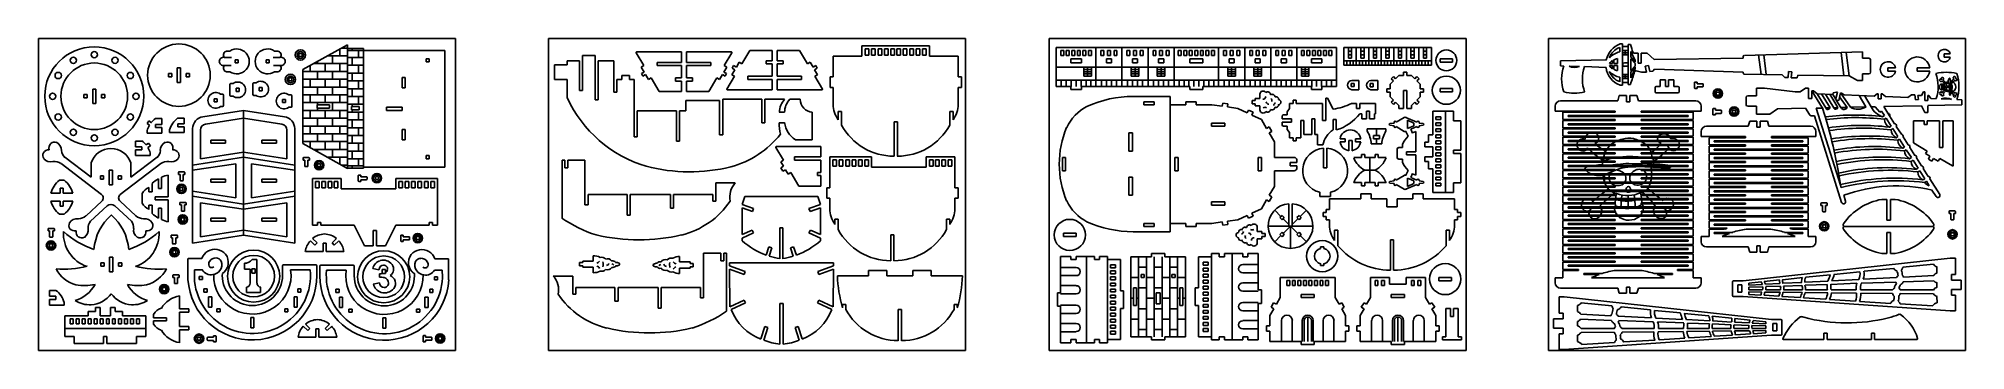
# Model space of a CAD drawing. Header units: centimetres. Extents: x 9372 to 20276, y 190 to 2379.
# Drawn here: x 9372.1 to 9556.9, y 190.2 to 220.2 of the extents above; entities outside this region: 2.
import ezdxf

# ---------------------------------------------------------------- set-up
doc = ezdxf.new("R2010")
doc.units = ezdxf.units.CM

msp = doc.modelspace()

# ---------------------------------------------------------------- linework, layer by layer
for p, q in [((9761.77, 2378.59), (9761.77, 2348.59)), ((20275.46, 805.63), (20276.03, 806.45)), ((9372.06, 220.25), (9372.06, 190.25)), ((9412.06, 220.25), (9372.06, 220.25)), ((9412.06, 190.25), (9412.06, 220.25)), ((9420.99, 220.25), (9420.99, 190.25)), ((9460.99, 220.25), (9420.99, 220.25)), ((9460.99, 190.25), (9460.99, 220.25)), ((9469.03, 220.25), (9469.03, 190.25)), ((9509.03, 220.25), (9469.03, 220.25)), ((9509.03, 190.25), (9509.03, 220.25)), ((9516.93, 220.25), (9516.93, 190.25)), ((9556.93, 220.25), (9516.93, 220.25)), ((9556.93, 190.25), (9556.93, 220.25)), ((9390.41, 219.04), (9390.11, 219.04)), ((9390.93, 218.19), (9391.23, 218.19)), ((9390.93, 217.89), (9390.93, 218.19)), ((9391.23, 218.19), (9391.23, 217.89)), ((9394.2, 218.19), (9393.9, 218.19)), ((9393.9, 218.19), (9393.9, 217.89)), ((9394.2, 217.89), (9394.2, 218.19)), ((9394.71, 219.04), (9395.01, 219.04)), ((9397.04, 218.51), (9397.04, 218.81)), ((9397.04, 218.81), (9397.34, 218.81)), ((9397.34, 218.51), (9397.04, 218.51)), ((9397.34, 218.81), (9397.34, 218.51)), ((9397.41, 217.26), (9401.69, 219.65)), ((9401.69, 207.76), (9401.69, 219.65)), ((9403.24, 219.29), (9401.69, 219.29)), ((9403.24, 207.79), (9403.24, 219.29)), ((9403.24, 219.09), (9411.04, 219.09)), ((9409.54, 218.29), (9409.24, 218.29)), ((9409.24, 218.29), (9409.24, 217.99)), ((9409.54, 217.99), (9409.54, 218.29)), ((9411.04, 207.89), (9411.04, 219.09)), ((9424.26, 215.25), (9424.26, 218.6)), ((9425.46, 218.6), (9424.26, 218.6)), ((9425.46, 214.35), (9425.46, 218.6)), ((9429.41, 218.87), (9430.14, 217.65)), ((9433.74, 218.95), (9429.46, 218.95)), ((9433.74, 217.95), (9433.74, 218.95)), ((9434.24, 217.95), (9434.24, 218.95)), ((9434.24, 218.95), (9438.52, 218.95)), ((9438.57, 218.87), (9437.85, 217.65)), ((9439.55, 217.81), (9440.32, 219.1)), ((9442.44, 219.1), (9440.32, 219.1)), ((9442.44, 218.1), (9442.44, 219.1)), ((9442.94, 218.1), (9442.94, 219.1)), ((9442.94, 219.1), (9445.06, 219.1)), ((9445.83, 217.81), (9445.06, 219.1)), ((9448.3, 218.55), (9448.3, 216.55)), ((9448.3, 218.55), (9451.05, 218.55)), ((9457.55, 219.55), (9451.05, 219.55)), ((9451.05, 218.55), (9451.05, 219.55)), ((9451.37, 218.65), (9451.37, 219.25)), ((9451.37, 219.25), (9451.72, 219.25)), ((9451.72, 218.65), (9451.37, 218.65)), ((9451.72, 219.25), (9451.72, 218.65)), ((9451.97, 218.65), (9451.97, 219.25)), ((9451.97, 219.25), (9452.32, 219.25)), ((9452.32, 218.65), (9451.97, 218.65)), ((9452.32, 219.25), (9452.32, 218.65)), ((9452.62, 218.65), (9452.62, 219.25)), ((9452.62, 219.25), (9452.97, 219.25)), ((9452.97, 218.65), (9452.62, 218.65)), ((9452.97, 219.25), (9452.97, 218.65)), ((9453.22, 218.65), (9453.22, 219.25)), ((9453.22, 219.25), (9453.57, 219.25)), ((9453.57, 218.65), (9453.22, 218.65)), ((9453.57, 219.25), (9453.57, 218.65)), ((9453.82, 218.65), (9453.82, 219.25)), ((9453.82, 219.25), (9454.17, 219.25)), ((9454.17, 218.65), (9453.82, 218.65)), ((9454.17, 219.25), (9454.17, 218.65)), ((9454.42, 218.65), (9454.42, 219.25)), ((9454.42, 219.25), (9454.77, 219.25)), ((9454.77, 218.65), (9454.42, 218.65)), ((9454.77, 219.25), (9454.77, 218.65)), ((9455.02, 218.65), (9455.02, 219.25)), ((9455.02, 219.25), (9455.37, 219.25)), ((9455.37, 218.65), (9455.02, 218.65)), ((9455.37, 219.25), (9455.37, 218.65)), ((9455.67, 218.65), (9455.67, 219.25)), ((9455.67, 219.25), (9456.02, 219.25)), ((9456.02, 218.65), (9455.67, 218.65)), ((9456.02, 219.25), (9456.02, 218.65)), ((9456.27, 218.65), (9456.27, 219.25)), ((9456.27, 219.25), (9456.62, 219.25)), ((9456.62, 218.65), (9456.27, 218.65)), ((9456.62, 219.25), (9456.62, 218.65)), ((9456.87, 218.65), (9456.87, 219.25)), ((9456.87, 219.25), (9457.22, 219.25)), ((9457.22, 218.65), (9456.87, 218.65)), ((9457.22, 219.25), (9457.22, 218.65)), ((9457.55, 218.55), (9457.55, 219.55)), ((9460.3, 218.55), (9457.55, 218.55)), ((9460.3, 218.55), (9460.3, 216.55)), ((9469.71, 219.38), (9473.51, 219.38)), ((9469.71, 219.38), (9469.71, 215.63)), ((9470.14, 219.08), (9470.14, 218.6)), ((9470.42, 219.08), (9470.14, 219.08)), ((9470.14, 218.6), (9470.42, 218.6)), ((9470.42, 218.6), (9470.42, 219.08)), ((9470.67, 219.08), (9470.67, 218.6)), ((9470.95, 219.08), (9470.67, 219.08)), ((9470.67, 218.6), (9470.95, 218.6)), ((9470.95, 218.6), (9470.95, 219.08)), ((9471.11, 218.3), (9471.11, 217.92)), ((9471.11, 218.3), (9472.11, 218.3)), ((9471.2, 219.08), (9471.2, 218.6)), ((9471.48, 219.08), (9471.2, 219.08)), ((9471.2, 218.6), (9471.48, 218.6)), ((9471.48, 218.6), (9471.48, 219.08)), ((9471.73, 219.08), (9471.73, 218.6)), ((9472.01, 219.08), (9471.73, 219.08)), ((9471.73, 218.6), (9472.01, 218.6)), ((9472.01, 218.6), (9472.01, 219.08)), ((9472.11, 217.92), (9472.11, 218.3)), ((9472.26, 219.08), (9472.26, 218.6)), ((9472.54, 219.08), (9472.26, 219.08)), ((9472.26, 218.6), (9472.54, 218.6)), ((9472.54, 218.6), (9472.54, 219.08)), ((9472.79, 219.08), (9472.79, 218.6)), ((9473.07, 219.08), (9472.79, 219.08)), ((9472.79, 218.6), (9473.07, 218.6)), ((9473.07, 218.6), (9473.07, 219.08)), ((9473.51, 215.63), (9473.51, 219.38)), ((9476.01, 219.38), (9473.51, 219.38)), ((9473.99, 219.08), (9473.99, 218.6)), ((9474.27, 219.08), (9473.99, 219.08)), ((9473.99, 218.6), (9474.27, 218.6)), ((9474.27, 218.6), (9474.27, 219.08)), ((9474.51, 218.3), (9474.51, 217.92)), ((9474.51, 218.3), (9475.01, 218.3)), ((9474.62, 219.08), (9474.62, 218.6)), ((9474.9, 219.08), (9474.62, 219.08)), ((9474.62, 218.6), (9474.9, 218.6)), ((9474.9, 218.6), (9474.9, 219.08)), ((9475.01, 218.3), (9475.01, 217.92)), ((9475.25, 219.08), (9475.25, 218.6)), ((9475.53, 219.08), (9475.25, 219.08)), ((9475.25, 218.6), (9475.53, 218.6)), ((9475.53, 218.6), (9475.53, 219.08)), ((9476.01, 215.63), (9476.01, 219.38)), ((9478.51, 219.38), (9476.01, 219.38)), ((9476.49, 219.08), (9476.49, 218.6)), ((9476.77, 219.08), (9476.49, 219.08)), ((9476.49, 218.6), (9476.77, 218.6)), ((9476.77, 218.6), (9476.77, 219.08)), ((9477.01, 218.3), (9477.01, 217.92)), ((9477.01, 218.3), (9477.51, 218.3)), ((9477.12, 219.08), (9477.12, 218.6)), ((9477.4, 219.08), (9477.12, 219.08)), ((9477.12, 218.6), (9477.4, 218.6)), ((9477.4, 218.6), (9477.4, 219.08)), ((9477.51, 218.3), (9477.51, 217.92)), ((9477.75, 219.08), (9477.75, 218.6)), ((9478.03, 219.08), (9477.75, 219.08)), ((9477.75, 218.6), (9478.03, 218.6)), ((9478.03, 218.6), (9478.03, 219.08)), ((9478.51, 215.63), (9478.51, 219.38)), ((9481.01, 219.38), (9478.51, 219.38)), ((9478.99, 219.08), (9478.99, 218.6)), ((9479.27, 219.08), (9478.99, 219.08)), ((9478.99, 218.6), (9479.27, 218.6)), ((9479.27, 218.6), (9479.27, 219.08)), ((9479.51, 218.3), (9479.51, 217.92)), ((9479.51, 218.3), (9480.01, 218.3)), ((9479.62, 219.08), (9479.62, 218.6)), ((9479.9, 219.08), (9479.62, 219.08)), ((9479.62, 218.6), (9479.9, 218.6)), ((9479.9, 218.6), (9479.9, 219.08)), ((9480.01, 218.3), (9480.01, 217.92)), ((9480.25, 219.08), (9480.25, 218.6)), ((9480.53, 219.08), (9480.25, 219.08)), ((9480.25, 218.6), (9480.53, 218.6)), ((9480.53, 218.6), (9480.53, 219.08)), ((9481.01, 215.63), (9481.01, 219.38)), ((9481.01, 219.38), (9485.28, 219.38)), ((9481.41, 219.08), (9481.41, 218.6)), ((9481.69, 219.08), (9481.41, 219.08)), ((9481.41, 218.6), (9481.69, 218.6)), ((9481.69, 218.6), (9481.69, 219.08)), ((9481.94, 219.08), (9481.94, 218.6)), ((9482.22, 219.08), (9481.94, 219.08)), ((9481.94, 218.6), (9482.22, 218.6)), ((9482.22, 218.6), (9482.22, 219.08)), ((9482.47, 219.08), (9482.47, 218.6)), ((9482.75, 219.08), (9482.47, 219.08)), ((9482.47, 218.6), (9482.75, 218.6)), ((9482.51, 218.3), (9482.51, 217.92)), ((9482.51, 218.3), (9483.78, 218.3)), ((9482.75, 218.6), (9482.75, 219.08)), ((9483, 219.08), (9483, 218.6)), ((9483.28, 219.08), (9483, 219.08)), ((9483, 218.6), (9483.28, 218.6)), ((9483.28, 218.6), (9483.28, 219.08)), ((9483.53, 219.08), (9483.53, 218.6)), ((9483.81, 219.08), (9483.53, 219.08)), ((9483.53, 218.6), (9483.81, 218.6)), ((9483.78, 218.3), (9483.78, 217.92)), ((9483.81, 218.6), (9483.81, 219.08)), ((9484.06, 219.08), (9484.06, 218.6)), ((9484.34, 219.08), (9484.06, 219.08)), ((9484.06, 218.6), (9484.34, 218.6)), ((9484.34, 218.6), (9484.34, 219.08)), ((9484.59, 219.08), (9484.59, 218.6)), ((9484.87, 219.08), (9484.59, 219.08)), ((9484.59, 218.6), (9484.87, 218.6)), ((9484.87, 218.6), (9484.87, 219.08)), ((9485.28, 215.63), (9485.28, 219.38)), ((9485.28, 219.38), (9487.78, 219.38)), ((9485.76, 218.6), (9485.76, 219.08)), ((9485.76, 219.08), (9486.04, 219.08)), ((9486.04, 218.6), (9485.76, 218.6)), ((9486.04, 219.08), (9486.04, 218.6)), ((9486.78, 218.3), (9486.28, 218.3)), ((9486.28, 218.3), (9486.28, 217.92)), ((9486.39, 218.6), (9486.39, 219.08)), ((9486.39, 219.08), (9486.67, 219.08)), ((9486.67, 218.6), (9486.39, 218.6)), ((9486.67, 219.08), (9486.67, 218.6)), ((9486.78, 218.3), (9486.78, 217.92)), ((9487.02, 218.6), (9487.02, 219.08)), ((9487.02, 219.08), (9487.3, 219.08)), ((9487.3, 218.6), (9487.02, 218.6)), ((9487.3, 219.08), (9487.3, 218.6)), ((9487.78, 215.63), (9487.78, 219.38)), ((9487.78, 219.38), (9490.28, 219.38)), ((9488.26, 218.6), (9488.26, 219.08)), ((9488.26, 219.08), (9488.54, 219.08)), ((9488.54, 218.6), (9488.26, 218.6)), ((9488.54, 219.08), (9488.54, 218.6)), ((9489.28, 218.3), (9488.78, 218.3)), ((9488.78, 218.3), (9488.78, 217.92)), ((9488.89, 218.6), (9488.89, 219.08)), ((9488.89, 219.08), (9489.17, 219.08)), ((9489.17, 218.6), (9488.89, 218.6)), ((9489.17, 219.08), (9489.17, 218.6)), ((9489.28, 218.3), (9489.28, 217.92)), ((9489.52, 218.6), (9489.52, 219.08)), ((9489.52, 219.08), (9489.8, 219.08)), ((9489.8, 218.6), (9489.52, 218.6)), ((9489.8, 219.08), (9489.8, 218.6)), ((9490.28, 215.63), (9490.28, 219.38)), ((9490.28, 219.38), (9492.78, 219.38)), ((9490.76, 218.6), (9490.76, 219.08)), ((9490.76, 219.08), (9491.04, 219.08)), ((9491.04, 218.6), (9490.76, 218.6)), ((9491.04, 219.08), (9491.04, 218.6)), ((9491.78, 218.3), (9491.28, 218.3)), ((9491.28, 218.3), (9491.28, 217.92)), ((9491.39, 218.6), (9491.39, 219.08)), ((9491.39, 219.08), (9491.67, 219.08)), ((9491.67, 218.6), (9491.39, 218.6)), ((9491.67, 219.08), (9491.67, 218.6)), ((9491.78, 218.3), (9491.78, 217.92)), ((9492.02, 218.6), (9492.02, 219.08)), ((9492.02, 219.08), (9492.3, 219.08)), ((9492.3, 218.6), (9492.02, 218.6)), ((9492.3, 219.08), (9492.3, 218.6)), ((9496.58, 219.38), (9492.78, 219.38)), ((9492.78, 215.63), (9492.78, 219.38)), ((9493.22, 218.6), (9493.22, 219.08)), ((9493.22, 219.08), (9493.5, 219.08)), ((9493.5, 218.6), (9493.22, 218.6)), ((9493.5, 219.08), (9493.5, 218.6)), ((9493.75, 218.6), (9493.75, 219.08)), ((9493.75, 219.08), (9494.03, 219.08)), ((9494.03, 218.6), (9493.75, 218.6)), ((9494.03, 219.08), (9494.03, 218.6)), ((9494.18, 217.92), (9494.18, 218.3)), ((9495.18, 218.3), (9494.18, 218.3)), ((9494.28, 218.6), (9494.28, 219.08)), ((9494.28, 219.08), (9494.56, 219.08)), ((9494.56, 218.6), (9494.28, 218.6)), ((9494.56, 219.08), (9494.56, 218.6)), ((9494.81, 218.6), (9494.81, 219.08)), ((9494.81, 219.08), (9495.09, 219.08)), ((9495.09, 218.6), (9494.81, 218.6)), ((9495.09, 219.08), (9495.09, 218.6)), ((9495.18, 218.3), (9495.18, 217.92)), ((9495.34, 218.6), (9495.34, 219.08)), ((9495.34, 219.08), (9495.62, 219.08)), ((9495.62, 218.6), (9495.34, 218.6)), ((9495.62, 219.08), (9495.62, 218.6)), ((9495.87, 218.6), (9495.87, 219.08)), ((9495.87, 219.08), (9496.15, 219.08)), ((9496.15, 218.6), (9495.87, 218.6)), ((9496.15, 219.08), (9496.15, 218.6)), ((9496.58, 219.38), (9496.58, 215.63)), ((9497.29, 217.67), (9497.29, 219.37)), ((9497.29, 219.37), (9498.49, 219.37)), ((9498.04, 218.67), (9497.73, 218.67)), ((9497.73, 218.36), (9497.73, 218.67)), ((9498.04, 218.36), (9497.73, 218.36)), ((9498.04, 218.67), (9498.04, 218.36)), ((9498.49, 217.67), (9498.49, 219.37)), ((9498.49, 219.37), (9499.69, 219.37)), ((9499.24, 218.67), (9498.93, 218.67)), ((9498.93, 218.36), (9498.93, 218.67)), ((9499.24, 218.36), (9498.93, 218.36)), ((9499.24, 218.67), (9499.24, 218.36)), ((9499.69, 217.67), (9499.69, 219.37)), ((9499.69, 219.37), (9500.89, 219.37)), ((9500.44, 218.67), (9500.13, 218.67)), ((9500.13, 218.36), (9500.13, 218.67)), ((9500.44, 218.36), (9500.13, 218.36)), ((9500.44, 218.67), (9500.44, 218.36)), ((9500.89, 217.67), (9500.89, 219.37)), ((9500.89, 219.37), (9502.09, 219.37)), ((9501.64, 218.67), (9501.33, 218.67)), ((9501.33, 218.36), (9501.33, 218.67)), ((9501.64, 218.36), (9501.33, 218.36)), ((9501.64, 218.67), (9501.64, 218.36)), ((9502.09, 217.67), (9502.09, 219.37)), ((9502.09, 219.37), (9503.29, 219.37)), ((9502.84, 218.67), (9502.53, 218.67)), ((9502.53, 218.36), (9502.53, 218.67)), ((9502.84, 218.36), (9502.53, 218.36)), ((9502.84, 218.67), (9502.84, 218.36)), ((9503.29, 217.67), (9503.29, 219.37)), ((9503.29, 219.37), (9504.49, 219.37)), ((9504.04, 218.67), (9503.73, 218.67)), ((9503.73, 218.36), (9503.73, 218.67)), ((9504.04, 218.36), (9503.73, 218.36)), ((9504.04, 218.67), (9504.04, 218.36)), ((9504.49, 217.67), (9504.49, 219.37)), ((9504.49, 219.37), (9505.69, 219.37)), ((9505.24, 218.67), (9504.93, 218.67)), ((9504.93, 218.36), (9504.93, 218.67)), ((9505.24, 218.36), (9504.93, 218.36)), ((9505.24, 218.67), (9505.24, 218.36)), ((9505.69, 217.67), (9505.69, 219.37)), ((9506.53, 217.98), (9506.53, 218.3)), ((9507.73, 218.3), (9506.53, 218.3)), ((9507.73, 218.3), (9507.73, 217.98)), ((9518.07, 218.11), (9522.48, 218.18)), ((9524.02, 219.73), (9523.79, 219.73)), ((9524.02, 219.48), (9524.02, 219.73)), ((9524.57, 219.48), (9524.02, 219.48)), ((9524.79, 219.66), (9524.57, 219.66)), ((9524.57, 219.66), (9524.57, 219.48)), ((9525.52, 218.82), (9525.17, 218.82)), ((9525.52, 217.88), (9525.52, 218.82)), ((9525.83, 218.82), (9525.83, 217.88)), ((9525.83, 218.82), (9526.41, 218.82)), ((9526.41, 218.82), (9527.08, 218.24)), ((9527.08, 218.24), (9535.62, 218.37)), ((9535.62, 218.52), (9535.62, 218.37)), ((9547.07, 218.95), (9535.72, 218.62)), ((9547.07, 218.35), (9547.07, 218.95)), ((9547.67, 218.35), (9547.07, 218.35)), ((9547.82, 217), (9547.82, 218.2)), ((9554.9, 218.45), (9554.9, 218.76)), ((9554.9, 218.76), (9555.48, 218.76)), ((9554.9, 218.45), (9555.48, 218.45)), ((9384.84, 216.88), (9384.52, 216.88)), ((9384.52, 216.88), (9384.52, 216.56)), ((9384.52, 216.56), (9384.84, 216.56)), ((9384.84, 216.56), (9384.84, 216.88)), ((9385.69, 217.42), (9385.37, 217.42)), ((9385.37, 217.42), (9385.37, 216.02)), ((9385.69, 216.02), (9385.69, 217.42)), ((9386.22, 216.56), (9386.22, 216.88)), ((9386.22, 216.88), (9386.54, 216.88)), ((9386.54, 216.56), (9386.22, 216.56)), ((9386.54, 216.88), (9386.54, 216.56)), ((9390.41, 217.04), (9390.11, 217.04)), ((9391.23, 217.89), (9390.93, 217.89)), ((9393.9, 217.89), (9394.2, 217.89)), ((9394.71, 217.04), (9395.01, 217.04)), ((9396.38, 216.46), (9396.08, 216.46)), ((9396.08, 216.46), (9396.08, 216.16)), ((9396.38, 216.16), (9396.38, 216.46)), ((9397.41, 210.15), (9397.41, 217.26)), ((9407.24, 216.49), (9406.94, 216.49)), ((9406.94, 216.49), (9406.94, 215.49)), ((9407.24, 215.49), (9407.24, 216.49)), ((9409.24, 217.99), (9409.54, 217.99)), ((9421.58, 216.3), (9421.58, 217.7)), ((9421.58, 217.7), (9422.78, 217.7)), ((9421.58, 216.3), (9422.78, 216.3)), ((9422.78, 217.7), (9422.78, 218.1)), ((9422.78, 218.1), (9423.96, 218.1)), ((9422.78, 216.3), (9422.78, 214.55)), ((9423.96, 218.1), (9423.96, 215.25)), ((9425.76, 218.1), (9427.26, 218.1)), ((9425.76, 218.1), (9425.76, 214.35)), ((9427.26, 218.1), (9427.26, 215.1)), ((9428.01, 216.3), (9427.56, 216.3)), ((9427.56, 216.3), (9427.56, 215.1)), ((9428.76, 216.7), (9428.01, 216.7)), ((9428.01, 216.7), (9428.01, 216.3)), ((9428.76, 216.3), (9428.76, 216.7)), ((9429.21, 216.3), (9428.76, 216.3)), ((9429.21, 216.3), (9429.21, 210.8)), ((9430.14, 217.65), (9429.88, 217.5)), ((9429.88, 217.5), (9430.16, 217.02)), ((9429.9, 216.87), (9430.16, 217.02)), ((9429.9, 216.87), (9430.05, 216.61)), ((9430.05, 216.61), (9430.31, 216.77)), ((9430.31, 216.77), (9430.59, 216.29)), ((9430.85, 216.45), (9430.59, 216.29)), ((9430.85, 216.45), (9431.62, 215.15)), ((9433.74, 217.95), (9431.41, 217.95)), ((9431.41, 217.65), (9431.41, 217.95)), ((9433.74, 217.65), (9431.41, 217.65)), ((9433.18, 216.15), (9433.18, 216.46)), ((9433.74, 216.46), (9433.18, 216.46)), ((9433.74, 217.65), (9433.74, 216.46)), ((9434.24, 217.95), (9436.57, 217.95)), ((9434.24, 217.65), (9434.24, 216.46)), ((9434.24, 217.65), (9436.57, 217.65)), ((9434.24, 216.46), (9434.8, 216.46)), ((9434.8, 216.15), (9434.8, 216.46)), ((9437.13, 216.45), (9436.36, 215.15)), ((9436.57, 217.65), (9436.57, 217.95)), ((9437.13, 216.45), (9437.39, 216.29)), ((9437.67, 216.77), (9437.39, 216.29)), ((9437.93, 216.61), (9437.67, 216.77)), ((9438.1, 217.5), (9437.82, 217.02)), ((9438.08, 216.87), (9437.82, 217.02)), ((9437.85, 217.65), (9438.1, 217.5)), ((9438.08, 216.87), (9437.93, 216.61)), ((9438.11, 215.39), (9438.84, 216.61)), ((9438.58, 216.76), (9438.86, 217.23)), ((9438.84, 216.61), (9438.58, 216.76)), ((9438.6, 217.39), (9438.75, 217.64)), ((9438.6, 217.39), (9438.86, 217.23)), ((9438.75, 217.64), (9439.01, 217.49)), ((9439.01, 217.49), (9439.29, 217.96)), ((9439.55, 217.81), (9439.29, 217.96)), ((9442.44, 216.61), (9440.11, 216.61)), ((9440.11, 216.61), (9440.11, 216.3)), ((9442.44, 216.3), (9440.11, 216.3)), ((9442.44, 218.1), (9441.88, 218.1)), ((9441.88, 218.1), (9441.88, 217.8)), ((9442.44, 217.8), (9441.88, 217.8)), ((9442.44, 216.61), (9442.44, 217.8)), ((9442.44, 216.3), (9442.44, 215.3)), ((9442.94, 218.1), (9443.5, 218.1)), ((9442.94, 216.61), (9442.94, 217.8)), ((9442.94, 217.8), (9443.5, 217.8)), ((9442.94, 216.61), (9445.27, 216.61)), ((9442.94, 216.3), (9442.94, 215.3)), ((9442.94, 216.3), (9445.27, 216.3)), ((9443.5, 218.1), (9443.5, 217.8)), ((9445.27, 216.61), (9445.27, 216.3)), ((9445.83, 217.81), (9446.09, 217.96)), ((9446.37, 217.49), (9446.09, 217.96)), ((9446.63, 217.64), (9446.37, 217.49)), ((9446.78, 217.39), (9446.52, 217.23)), ((9446.8, 216.76), (9446.52, 217.23)), ((9446.55, 216.61), (9446.8, 216.76)), ((9447.27, 215.39), (9446.55, 216.61)), ((9446.78, 217.39), (9446.63, 217.64)), ((9448, 215.55), (9448, 216.55)), ((9448, 216.55), (9448.3, 216.55)), ((9460.6, 216.55), (9460.3, 216.55)), ((9460.6, 215.55), (9460.6, 216.55)), ((9471.11, 217.92), (9472.11, 217.92)), ((9474.51, 217.92), (9475.01, 217.92)), ((9477.01, 217.92), (9477.51, 217.92)), ((9479.51, 217.92), (9480.01, 217.92)), ((9483.78, 217.92), (9482.51, 217.92)), ((9486.78, 217.92), (9486.28, 217.92)), ((9489.28, 217.92), (9488.78, 217.92)), ((9491.78, 217.92), (9491.28, 217.92)), ((9495.18, 217.92), (9494.18, 217.92)), ((9498.49, 217.67), (9497.29, 217.67)), ((9499.69, 217.67), (9498.49, 217.67)), ((9500.89, 217.67), (9499.69, 217.67)), ((9502.09, 217.67), (9500.89, 217.67)), ((9501.84, 216.38), (9502.05, 216.59)), ((9501.84, 216.38), (9502.05, 216.17)), ((9502.05, 216.59), (9502.26, 216.38)), ((9503.29, 217.67), (9502.09, 217.67)), ((9502.26, 216.38), (9502.58, 216.7)), ((9503.03, 216.7), (9502.58, 216.7)), ((9503.03, 217), (9503.03, 216.7)), ((9503.03, 217), (9503.33, 217)), ((9504.49, 217.67), (9503.29, 217.67)), ((9503.33, 217), (9503.33, 216.7)), ((9503.33, 216.7), (9503.78, 216.7)), ((9503.78, 216.7), (9504.1, 216.38)), ((9504.31, 216.59), (9504.1, 216.38)), ((9504.31, 216.59), (9504.52, 216.38)), ((9504.52, 216.38), (9504.31, 216.17)), ((9505.69, 217.67), (9504.49, 217.67)), ((9507.73, 217.98), (9506.53, 217.98)), ((9518.07, 218.11), (9518.07, 217.61)), ((9518.4, 217.6), (9518.07, 217.61)), ((9519.89, 217.55), (9518.9, 217.58)), ((9520.37, 217.54), (9522.45, 217.47)), ((9525.84, 217), (9525.33, 217.14)), ((9525.52, 217.88), (9525.83, 217.88)), ((9526.34, 217), (9525.84, 217)), ((9526.52, 217.65), (9526.21, 217.58)), ((9526.21, 217.58), (9526.34, 217)), ((9526.52, 217.65), (9526.64, 217.06)), ((9526.94, 217.12), (9526.64, 217.06)), ((9526.94, 217.12), (9527.1, 217.31)), ((9527.1, 217.31), (9535.62, 217.02)), ((9535.62, 217.02), (9535.62, 216.92)), ((9535.72, 216.82), (9539.34, 216.76)), ((9539.6, 216.51), (9539.34, 216.76)), ((9539.6, 216.51), (9539.91, 216.48)), ((9539.96, 217.08), (9539.91, 216.48)), ((9539.96, 217.08), (9540.27, 217.05)), ((9540.27, 217.05), (9540.22, 216.45)), ((9540.22, 216.45), (9540.78, 216.45)), ((9540.78, 216.45), (9540.85, 216.73)), ((9540.85, 216.73), (9545.77, 216.65)), ((9545.77, 216.65), (9546.57, 216.2)), ((9547.07, 216.2), (9547.07, 216.85)), ((9547.07, 216.85), (9547.67, 216.85)), ((9549.5, 217.12), (9549.5, 217.43)), ((9549.5, 217.43), (9550.23, 217.43)), ((9549.5, 217.12), (9550.23, 217.12)), ((9552.31, 217.12), (9552.31, 217.43)), ((9552.31, 217.43), (9553.51, 217.43)), ((9552.31, 217.12), (9553.51, 217.12)), ((9376.72, 214.85), (9376.41, 214.85)), ((9376.41, 214.85), (9376.41, 214.53)), ((9376.41, 214.53), (9376.72, 214.53)), ((9376.72, 214.53), (9376.72, 214.85)), ((9377.57, 215.39), (9377.26, 215.39)), ((9377.26, 215.39), (9377.26, 213.99)), ((9377.57, 213.99), (9377.57, 215.39)), ((9378.11, 214.53), (9378.11, 214.85)), ((9378.11, 214.85), (9378.42, 214.85)), ((9378.42, 214.53), (9378.11, 214.53)), ((9378.42, 214.85), (9378.42, 214.53)), ((9385.37, 216.02), (9385.69, 216.02)), ((9389.71, 214.9), (9389.51, 214.9)), ((9389.81, 214.3), (9389.81, 214.8)), ((9390.42, 215.31), (9390.42, 215.81)), ((9390.42, 215.31), (9390.42, 214.81)), ((9390.52, 215.91), (9390.72, 215.91)), ((9390.52, 214.71), (9390.72, 214.71)), ((9391.02, 215.46), (9391.32, 215.46)), ((9391.02, 215.16), (9391.02, 215.46)), ((9391.32, 215.16), (9391.02, 215.16)), ((9391.32, 215.46), (9391.32, 215.16)), ((9392.63, 215.38), (9392.63, 215.88)), ((9392.63, 215.38), (9392.63, 214.88)), ((9392.73, 215.98), (9392.93, 215.98)), ((9392.73, 214.78), (9392.93, 214.78)), ((9393.23, 215.53), (9393.53, 215.53)), ((9393.23, 215.23), (9393.23, 215.53)), ((9393.53, 215.23), (9393.23, 215.23)), ((9393.53, 215.53), (9393.53, 215.23)), ((9396.27, 214.83), (9396.07, 214.83)), ((9396.08, 216.16), (9396.38, 216.16)), ((9396.37, 214.23), (9396.37, 214.73)), ((9406.94, 215.49), (9407.24, 215.49)), ((9423.96, 215.25), (9424.26, 215.25)), ((9427.56, 215.1), (9427.26, 215.1)), ((9433.74, 215.15), (9431.62, 215.15)), ((9433.74, 216.15), (9433.18, 216.15)), ((9433.74, 216.15), (9433.74, 215.15)), ((9434.24, 216.15), (9434.24, 215.15)), ((9434.24, 216.15), (9434.8, 216.15)), ((9434.24, 215.15), (9436.36, 215.15)), ((9442.44, 215.3), (9438.16, 215.3)), ((9442.94, 215.3), (9447.22, 215.3)), ((9448.3, 215.55), (9448, 215.55)), ((9448.3, 213.92), (9448.3, 215.55)), ((9460.3, 213.92), (9460.3, 215.55)), ((9460.3, 215.55), (9460.6, 215.55)), ((9469.71, 215.63), (9471.11, 215.63)), ((9471.11, 215.63), (9471.11, 215.33)), ((9471.11, 215.33), (9472.11, 215.33)), ((9472.11, 215.33), (9472.11, 215.63)), ((9472.11, 215.63), (9473.51, 215.63)), ((9473.51, 215.63), (9476.01, 215.63)), ((9476.01, 215.63), (9478.51, 215.63)), ((9480.64, 214.67), (9477.09, 214.67)), ((9478.51, 215.63), (9481.01, 215.63)), ((9480.64, 201.67), (9480.64, 214.67)), ((9481.01, 215.63), (9482.51, 215.63)), ((9482.51, 215.63), (9482.51, 215.33)), ((9482.51, 215.33), (9483.78, 215.33)), ((9485.28, 215.63), (9483.78, 215.63)), ((9483.78, 215.33), (9483.78, 215.63)), ((9487.78, 215.63), (9485.28, 215.63)), ((9490.28, 215.63), (9487.78, 215.63)), ((9488.79, 214.28), (9488.79, 214.48)), ((9488.79, 214.48), (9489.24, 214.48)), ((9489.24, 214.48), (9489.24, 214.88)), ((9492.78, 215.63), (9490.28, 215.63)), ((9494.18, 215.63), (9492.78, 215.63)), ((9494.18, 215.33), (9494.18, 215.63)), ((9495.18, 215.33), (9494.18, 215.33)), ((9496.58, 215.63), (9495.18, 215.63)), ((9495.18, 215.63), (9495.18, 215.33)), ((9495.57, 212.36), (9495.57, 214.51)), ((9495.57, 214.51), (9495.72, 214.51)), ((9495.72, 214.51), (9496.27, 213.46)), ((9498.3, 215.92), (9498, 215.92)), ((9498, 215.92), (9498, 215.62)), ((9498, 215.62), (9498.3, 215.62)), ((9498.72, 216.22), (9498.05, 216.22)), ((9498.72, 215.32), (9498.05, 215.32)), ((9498.3, 215.62), (9498.3, 215.92)), ((9498.72, 216.22), (9498.72, 215.32)), ((9500.12, 215.91), (9499.82, 215.91)), ((9499.82, 215.91), (9499.82, 215.61)), ((9499.82, 215.61), (9500.12, 215.61)), ((9500.55, 216.21), (9499.87, 216.21)), ((9500.55, 215.31), (9499.87, 215.31)), ((9500.12, 215.61), (9500.12, 215.91)), ((9500.55, 216.21), (9500.55, 215.31)), ((9501.43, 215.1), (9501.43, 215.4)), ((9501.43, 215.4), (9501.73, 215.4)), ((9501.43, 215.1), (9501.73, 215.1)), ((9501.73, 215.85), (9502.05, 216.17)), ((9501.73, 215.4), (9501.73, 215.85)), ((9501.73, 215.1), (9501.73, 214.65)), ((9501.73, 214.65), (9502.05, 214.33)), ((9503.03, 213.8), (9503.03, 215.25)), ((9503.03, 215.25), (9503.33, 215.25)), ((9503.33, 215.25), (9503.33, 213.8)), ((9504.63, 215.85), (9504.31, 216.17)), ((9504.63, 214.65), (9504.31, 214.33)), ((9504.63, 215.4), (9504.63, 215.85)), ((9504.93, 215.4), (9504.63, 215.4)), ((9504.93, 215.1), (9504.63, 215.1)), ((9504.63, 215.1), (9504.63, 214.65)), ((9504.93, 215.4), (9504.93, 215.1)), ((9506.53, 215.11), (9506.53, 215.43)), ((9507.73, 215.43), (9506.53, 215.43)), ((9507.73, 215.11), (9506.53, 215.11)), ((9507.73, 215.43), (9507.73, 215.11)), ((9523.72, 214.75), (9523.57, 214.25)), ((9524.42, 214.75), (9523.72, 214.75)), ((9524.02, 215.75), (9523.79, 215.75)), ((9524.57, 216), (9524.02, 216)), ((9524.02, 216), (9524.02, 215.75)), ((9524.42, 214.75), (9524.42, 214.15)), ((9524.57, 215.82), (9524.57, 216)), ((9524.79, 215.82), (9524.57, 215.82)), ((9524.72, 214.15), (9524.72, 214.75)), ((9524.72, 214.75), (9525.42, 214.75)), ((9525.42, 214.75), (9525.57, 214.25)), ((9527.15, 215.53), (9527.15, 215.13)), ((9527.65, 215.63), (9527.25, 215.63)), ((9527.25, 215.03), (9529.35, 215.03)), ((9527.65, 216.28), (9527.65, 215.63)), ((9528.15, 216.28), (9527.65, 216.28)), ((9528.15, 215.63), (9528.15, 216.28)), ((9528.45, 215.63), (9528.15, 215.63)), ((9528.45, 216.28), (9528.45, 215.63)), ((9528.95, 216.28), (9528.45, 216.28)), ((9528.95, 216.28), (9528.95, 215.63)), ((9528.95, 215.63), (9529.35, 215.63)), ((9529.45, 215.53), (9529.45, 215.13)), ((9530.93, 216), (9530.93, 215.5)), ((9531.18, 216.05), (9530.98, 216.05)), ((9531.18, 215.45), (9530.98, 215.45)), ((9531.18, 216.05), (9531.18, 215.9)), ((9531.18, 215.9), (9531.73, 215.9)), ((9531.73, 215.6), (9531.18, 215.6)), ((9531.18, 215.6), (9531.18, 215.45)), ((9531.78, 215.85), (9531.78, 215.65)), ((9533.03, 214.8), (9533.03, 215.1)), ((9533.03, 215.1), (9533.33, 215.1)), ((9533.33, 214.8), (9533.03, 214.8)), ((9533.33, 215.1), (9533.33, 214.8)), ((9535.89, 214.58), (9535.89, 213.88)), ((9536.89, 214.73), (9536.04, 214.73)), ((9536.89, 215.48), (9537.64, 215.48)), ((9536.89, 215.48), (9536.89, 214.73)), ((9537.64, 215.48), (9540.59, 215.11)), ((9541.09, 215.11), (9540.59, 215.11)), ((9541.09, 215.11), (9541.59, 215.48)), ((9541.59, 215.48), (9541.88, 215.48)), ((9541.88, 215.48), (9541.88, 214.48)), ((9541.88, 214.48), (9542.2, 214.48)), ((9542.2, 214.48), (9542.2, 215.23)), ((9542.2, 215.23), (9542.35, 215.23)), ((9542.7, 214.93), (9542.35, 215.23)), ((9542.7, 214.93), (9544.2, 214.87)), ((9544.2, 214.87), (9544.24, 215.02)), ((9544.56, 215.1), (9544.24, 215.02)), ((9544.48, 214.34), (9544.65, 215.08)), ((9544.65, 215.08), (9544.56, 215.1)), ((9544.78, 214.28), (9544.95, 215.01)), ((9544.95, 215.01), (9545.05, 214.98)), ((9545.05, 214.98), (9545.31, 214.83)), ((9545.3, 214.83), (9548.18, 214.71)), ((9547.07, 216.2), (9546.57, 216.2)), ((9548.45, 214.94), (9548.18, 214.71)), ((9548.55, 214.94), (9548.45, 214.94)), ((9548.55, 214.94), (9548.55, 214.44)), ((9548.85, 214.44), (9548.85, 214.93)), ((9548.85, 214.93), (9548.95, 214.93)), ((9548.95, 214.93), (9549.25, 214.66)), ((9549.25, 214.66), (9551.42, 214.57)), ((9551.42, 214.57), (9551.77, 214.83)), ((9552.06, 214.83), (9551.76, 214.83)), ((9552.14, 214.34), (9552.06, 214.83)), ((9552.44, 214.39), (9552.37, 214.77)), ((9552.37, 214.77), (9552.72, 214.77)), ((9552.92, 215.12), (9552.72, 214.77)), ((9553.02, 215.12), (9552.92, 215.12)), ((9553.02, 215.12), (9553.02, 214.27)), ((9553.33, 214.27), (9553.33, 214.77)), ((9553.33, 214.77), (9553.43, 214.77)), ((9553.43, 214.77), (9553.62, 214.48)), ((9553.62, 214.48), (9554.12, 214.46)), ((9377.26, 213.99), (9377.57, 213.99)), ((9391.74, 213.33), (9387.83, 212.73)), ((9389.21, 214.45), (9388.91, 214.45)), ((9388.91, 214.45), (9388.91, 214.15)), ((9388.91, 214.15), (9389.21, 214.15)), ((9389.21, 214.15), (9389.21, 214.45)), ((9389.71, 213.7), (9389.51, 213.7)), ((9389.81, 214.3), (9389.81, 213.8)), ((9391.74, 213.33), (9391.74, 208.83)), ((9391.74, 213.33), (9395.65, 212.73)), ((9395.77, 214.38), (9395.47, 214.38)), ((9395.47, 214.38), (9395.47, 214.08)), ((9395.47, 214.08), (9395.77, 214.08)), ((9395.77, 214.08), (9395.77, 214.38)), ((9396.27, 213.63), (9396.07, 213.63)), ((9396.37, 214.23), (9396.37, 213.73)), ((9398.79, 213.54), (9398.79, 213.86)), ((9398.79, 213.86), (9399.99, 213.86)), ((9398.79, 213.54), (9399.99, 213.54)), ((9399.99, 213.86), (9399.99, 213.54)), ((9402.09, 213.39), (9402.09, 213.7)), ((9402.09, 213.7), (9402.84, 213.7)), ((9402.09, 213.39), (9402.84, 213.39)), ((9402.84, 213.39), (9402.84, 213.7)), ((9405.44, 213.33), (9405.44, 213.65)), ((9405.44, 213.65), (9406.94, 213.65)), ((9405.44, 213.33), (9406.94, 213.33)), ((9406.94, 213.33), (9406.94, 213.65)), ((9425.46, 214.35), (9425.76, 214.35)), ((9433.26, 213.3), (9429.51, 213.3)), ((9429.51, 213.3), (9429.51, 210.8)), ((9433.26, 210.38), (9433.26, 213.3)), ((9434.16, 213.3), (9433.56, 213.3)), ((9433.56, 210.38), (9433.56, 213.3)), ((9437.41, 214.3), (9434.16, 214.3)), ((9434.16, 214.3), (9434.16, 213.3)), ((9437.41, 210.99), (9437.41, 214.3)), ((9441.46, 214.4), (9437.71, 214.4)), ((9437.71, 214.4), (9437.71, 210.99)), ((9441.46, 212.15), (9441.46, 214.4)), ((9443.63, 214.4), (9441.76, 214.4)), ((9441.76, 214.4), (9441.76, 212.15)), ((9443.13, 213.15), (9443.63, 213.15)), ((9444.13, 214.4), (9445.13, 214.4)), ((9445.13, 214.4), (9444.13, 214.4)), ((9446.28, 213.15), (9446.28, 210.5)), ((9448.79, 212.42), (9448.79, 213.23)), ((9449.1, 213.23), (9448.79, 213.23)), ((9449.1, 213.23), (9449.1, 211.92)), ((9459.49, 213.23), (9459.49, 211.92)), ((9459.49, 213.23), (9459.8, 213.23)), ((9459.8, 212.42), (9459.8, 213.23)), ((9479.09, 214.17), (9478.09, 214.17)), ((9478.09, 214.17), (9478.09, 213.87)), ((9479.09, 213.87), (9478.09, 213.87)), ((9479.09, 213.87), (9479.09, 214.17)), ((9480.64, 213.87), (9482.14, 213.87)), ((9482.14, 213.87), (9482.14, 214.17)), ((9482.14, 214.17), (9483.14, 214.17)), ((9483.14, 214.17), (9483.14, 213.87)), ((9483.14, 213.87), (9484.64, 213.87)), ((9484.64, 213.87), (9485.63, 213.73)), ((9485.63, 213.73), (9485.67, 214.03)), ((9485.67, 214.03), (9486.16, 213.96)), ((9486.12, 213.66), (9486.16, 213.96)), ((9486.12, 213.66), (9487.11, 213.52)), ((9487.11, 213.52), (9488.02, 213.1)), ((9488.02, 213.1), (9488.15, 213.37)), ((9488.15, 213.37), (9488.6, 213.16)), ((9488.47, 212.89), (9488.6, 213.16)), ((9488.47, 212.89), (9489.38, 212.47)), ((9488.79, 214.28), (9488.49, 214.28)), ((9488.49, 214.28), (9488.49, 213.98)), ((9488.49, 213.98), (9488.79, 213.98)), ((9488.79, 213.98), (9488.79, 213.78)), ((9488.79, 213.78), (9489.24, 213.78)), ((9489.24, 213.78), (9489.24, 213.38)), ((9491.37, 212.51), (9491.37, 212.76)), ((9491.87, 212.91), (9491.52, 212.91)), ((9491.87, 213.21), (9492.07, 213.51)), ((9491.87, 212.91), (9491.87, 213.21)), ((9492.42, 214.01), (9492.07, 214.01)), ((9492.07, 214.01), (9492.07, 213.51)), ((9492.72, 214.31), (9492.42, 214.31)), ((9492.42, 214.31), (9492.42, 214.01)), ((9492.72, 214.31), (9492.72, 214.01)), ((9495.24, 214.01), (9492.72, 214.01)), ((9495.24, 214.01), (9495.24, 212.36)), ((9498.52, 214.01), (9498.02, 214.01)), ((9498.52, 213.51), (9498.52, 214.01)), ((9498.82, 213.51), (9498.52, 213.51)), ((9500.32, 214.01), (9498.82, 214.01)), ((9498.82, 214.01), (9498.82, 213.51)), ((9499.02, 213.01), (9498.82, 213.01)), ((9499.02, 212.51), (9499.02, 213.01)), ((9499.47, 213.26), (9499.47, 212.51)), ((9499.47, 213.26), (9499.77, 213.26)), ((9499.77, 212.51), (9499.77, 213.26)), ((9500.22, 212.51), (9500.22, 213.01)), ((9500.22, 213.01), (9500.32, 213.01)), ((9500.32, 214.01), (9500.32, 213.01)), ((9501.84, 214.12), (9502.05, 214.33)), ((9501.84, 214.12), (9502.05, 213.91)), ((9502.05, 213.91), (9502.26, 214.12)), ((9502.26, 214.12), (9502.58, 213.8)), ((9502.31, 212.19), (9503.08, 212.65)), ((9502.58, 213.5), (9502.58, 213.8)), ((9503.03, 213.5), (9502.58, 213.5)), ((9503.03, 213.5), (9503.03, 213.8)), ((9503.25, 212.66), (9504.31, 212.19)), ((9503.33, 213.5), (9503.33, 213.8)), ((9503.33, 213.5), (9503.78, 213.5)), ((9504.1, 214.12), (9503.78, 213.8)), ((9503.78, 213.5), (9503.78, 213.8)), ((9504.31, 213.91), (9504.1, 214.12)), ((9504.52, 214.12), (9504.31, 214.33)), ((9504.31, 213.91), (9504.52, 214.12)), ((9507.81, 213.25), (9505.83, 213.25)), ((9505.83, 213.25), (9505.83, 211)), ((9506.61, 212.73), (9506.13, 212.73)), ((9506.13, 212.73), (9506.13, 212.45)), ((9506.61, 212.45), (9506.61, 212.73)), ((9507.81, 213.25), (9507.81, 212.34)), ((9517.57, 213.75), (9517.57, 213.25)), ((9517.57, 213.25), (9523.32, 213.25)), ((9523.57, 214.25), (9518.07, 214.25)), ((9523.32, 213.15), (9518.32, 213.15)), ((9518.32, 213.15), (9518.32, 212.45)), ((9530.32, 212.85), (9518.82, 212.85)), ((9518.82, 212.85), (9518.82, 212.75)), ((9530.32, 212.75), (9518.82, 212.75)), ((9523.32, 213.15), (9523.32, 213.25)), ((9524.42, 214.15), (9524.72, 214.15)), ((9531.07, 214.25), (9525.57, 214.25)), ((9530.82, 213.25), (9525.82, 213.25)), ((9525.82, 213.25), (9525.82, 213.15)), ((9525.82, 213.15), (9530.82, 213.15)), ((9530.32, 212.85), (9530.32, 212.75)), ((9531.57, 213.25), (9530.82, 213.25)), ((9530.82, 213.15), (9530.82, 212.45)), ((9531.57, 213.75), (9531.57, 213.25)), ((9532.69, 213.45), (9532.69, 212.95)), ((9532.94, 213.5), (9532.74, 213.5)), ((9532.94, 212.9), (9532.74, 212.9)), ((9532.94, 213.5), (9532.94, 213.35)), ((9532.94, 213.35), (9533.49, 213.35)), ((9533.49, 213.05), (9532.94, 213.05)), ((9532.94, 213.05), (9532.94, 212.9)), ((9533.54, 213.3), (9533.54, 213.1)), ((9534.58, 213.07), (9534.58, 213.37)), ((9534.58, 213.37), (9534.88, 213.37)), ((9534.88, 213.07), (9534.58, 213.07)), ((9534.88, 213.37), (9534.88, 213.07)), ((9536.04, 213.73), (9536.89, 213.73)), ((9536.89, 213.73), (9536.89, 212.98)), ((9536.89, 212.98), (9538.15, 212.98)), ((9538.9, 213.48), (9538.15, 212.98)), ((9541.6, 213.54), (9538.9, 213.48)), ((9541.6, 213.54), (9541.97, 212.94)), ((9542.19, 212.81), (9542.44, 212.81)), ((9542.44, 212.81), (9545.05, 204.49)), ((9542.62, 213.56), (9544.95, 206.13)), ((9542.62, 213.56), (9543.22, 213.56)), ((9543.54, 213.57), (9543.94, 213.58)), ((9544.29, 213.59), (9544.69, 213.6)), ((9544.78, 214.28), (9544.48, 214.34)), ((9545.59, 213.62), (9544.99, 213.61)), ((9547.39, 213.66), (9545.89, 213.63)), ((9547.39, 213.66), (9545.89, 213.63)), ((9548.26, 213.68), (9547.89, 213.67)), ((9548.73, 213.16), (9548.26, 213.68)), ((9548.55, 214.44), (9548.85, 214.44)), ((9548.89, 213.26), (9548.73, 213.16)), ((9549.16, 212.84), (9548.89, 213.26)), ((9549.16, 212.84), (9548.99, 212.74)), ((9552.72, 213.77), (9549.09, 213.7)), ((9549.09, 213.7), (9549.5, 213.06)), ((9549.5, 213.06), (9549.66, 212.81)), ((9549.66, 212.81), (9550.14, 212.05)), ((9552.44, 214.39), (9552.14, 214.34)), ((9552.72, 213.77), (9553.02, 213.13)), ((9553.02, 214.27), (9553.33, 214.27)), ((9553.32, 213.13), (9553.02, 213.13)), ((9556.59, 213.86), (9553.32, 213.79)), ((9553.32, 213.78), (9553.32, 213.13)), ((9555.59, 214.4), (9554.62, 214.44)), ((9556.59, 214.36), (9556.09, 214.38)), ((9556.59, 214.36), (9556.59, 213.86)), ((9382.64, 212.33), (9382.47, 212.08)), ((9382.71, 211.91), (9382.47, 212.08)), ((9382.48, 211.14), (9382.48, 211.39)), ((9383.88, 211.14), (9382.48, 211.14)), ((9382.89, 212.15), (9382.64, 212.33)), ((9383.88, 212.54), (9383.28, 212.54)), ((9383.28, 211.99), (9383.28, 211.69)), ((9383.28, 211.99), (9383.88, 211.99)), ((9383.28, 211.69), (9383.88, 211.69)), ((9383.88, 211.99), (9383.88, 212.54)), ((9383.88, 211.69), (9383.88, 211.14)), ((9384.64, 211.2), (9384.64, 211.45)), ((9386.04, 211.2), (9384.64, 211.2)), ((9386.04, 212.6), (9385.44, 212.6)), ((9385.44, 212.05), (9385.44, 211.75)), ((9385.44, 212.05), (9386.04, 212.05)), ((9385.44, 211.75), (9386.04, 211.75)), ((9386.04, 212.05), (9386.04, 212.6)), ((9386.04, 211.75), (9386.04, 211.2)), ((9386.84, 211.58), (9386.84, 208.08)), ((9396.64, 211.58), (9396.64, 208.08)), ((9407.24, 211.49), (9406.94, 211.49)), ((9406.94, 211.49), (9406.94, 210.49)), ((9407.24, 210.49), (9407.24, 211.49)), ((9429.51, 210.8), (9429.21, 210.8)), ((9437.71, 210.99), (9437.41, 210.99)), ((9441.76, 212.15), (9441.46, 212.15)), ((9443.13, 212.15), (9443.63, 212.15)), ((9454.46, 212.23), (9454.14, 212.23)), ((9454.14, 212.23), (9454.14, 208.92)), ((9454.46, 208.92), (9454.46, 212.23)), ((9476.67, 211.17), (9477.01, 211.17)), ((9476.67, 211.17), (9476.67, 209.42)), ((9477.01, 211.17), (9477.01, 209.42)), ((9484.59, 212.11), (9484.59, 211.81)), ((9484.59, 212.11), (9485.89, 212.11)), ((9485.89, 211.81), (9484.59, 211.81)), ((9485.89, 212.11), (9485.89, 211.81)), ((9489.38, 212.47), (9489.88, 211.6)), ((9490.14, 211.75), (9489.88, 211.6)), ((9490.39, 211.32), (9490.13, 211.17)), ((9490.13, 211.17), (9490.64, 210.31)), ((9490.14, 211.75), (9490.39, 211.32)), ((9492.27, 212.51), (9491.37, 212.51)), ((9491.37, 211.96), (9491.37, 212.21)), ((9491.37, 212.21), (9492.27, 212.21)), ((9491.87, 211.81), (9491.52, 211.81)), ((9491.87, 211.81), (9491.87, 211.51)), ((9491.87, 211.51), (9492.07, 211.21)), ((9492.07, 210.71), (9492.07, 211.21)), ((9492.27, 212.21), (9492.27, 212.51)), ((9493.47, 212.36), (9493.17, 212.36)), ((9493.17, 212.36), (9493.17, 210.71)), ((9493.47, 211.01), (9493.47, 212.36)), ((9494.22, 211.01), (9493.47, 211.01)), ((9494.52, 212.51), (9494.22, 212.51)), ((9494.22, 212.51), (9494.22, 211.01)), ((9494.52, 211.01), (9494.52, 212.51)), ((9494.77, 211.01), (9494.52, 211.01)), ((9494.77, 210.01), (9494.77, 211.01)), ((9495.24, 212.36), (9495.57, 212.36)), ((9496.57, 212.46), (9496.27, 212.46)), ((9496.27, 212.46), (9496.27, 211.46)), ((9496.57, 211.46), (9496.57, 212.46)), ((9499.47, 212.51), (9499.02, 212.51)), ((9500.43, 211.56), (9499.53, 211.56)), ((9499.53, 211.56), (9499.53, 211.36)), ((9500.22, 212.51), (9499.77, 212.51)), ((9500.43, 210.91), (9500.13, 210.91)), ((9500.13, 210.91), (9500.13, 210.61)), ((9500.43, 210.91), (9500.43, 211.56)), ((9500.43, 211.56), (9501.33, 211.56)), ((9500.43, 210.91), (9500.73, 210.91)), ((9500.73, 210.91), (9500.73, 210.61)), ((9501.33, 211.56), (9501.33, 211.36)), ((9502.11, 212.11), (9501.71, 212.06)), ((9502.11, 211.86), (9501.71, 211.91)), ((9502.11, 212.19), (9502.11, 212.11)), ((9502.11, 211.79), (9502.11, 211.86)), ((9502.31, 211.79), (9503.08, 211.32)), ((9503.25, 211.31), (9503.46, 210.86)), ((9503.4, 212.4), (9504, 212.12)), ((9503.4, 212.4), (9503.4, 211.58)), ((9503.4, 211.58), (9504, 211.85)), ((9503.71, 211.52), (9504.31, 211.79)), ((9503.71, 211.52), (9503.87, 211.15)), ((9504, 212.12), (9504, 211.85)), ((9504.21, 209.36), (9504.21, 211.31)), ((9504.51, 212.19), (9504.51, 212.11)), ((9504.51, 212.11), (9504.91, 212.06)), ((9504.51, 211.86), (9504.91, 211.91)), ((9504.51, 211.79), (9504.51, 211.86)), ((9505.83, 211), (9505.43, 211)), ((9505.43, 211), (9505.43, 210.29)), ((9506.13, 212.45), (9506.61, 212.45)), ((9506.61, 212.15), (9506.13, 212.15)), ((9506.13, 212.15), (9506.13, 211.87)), ((9506.13, 211.87), (9506.61, 211.87)), ((9506.61, 211.57), (9506.13, 211.57)), ((9506.13, 211.57), (9506.13, 211.29)), ((9506.13, 211.29), (9506.61, 211.29)), ((9506.61, 210.99), (9506.13, 210.99)), ((9506.13, 210.99), (9506.13, 210.71)), ((9506.61, 211.87), (9506.61, 212.15)), ((9506.61, 211.29), (9506.61, 211.57)), ((9506.61, 210.71), (9506.61, 210.99)), ((9507.81, 212.34), (9508.51, 212.34)), ((9508.51, 212.34), (9508.51, 209.51)), ((9523.32, 212.45), (9518.32, 212.45)), ((9523.32, 212.35), (9518.32, 212.35)), ((9518.32, 212.35), (9518.32, 211.65)), ((9523.32, 211.65), (9518.32, 211.65)), ((9523.32, 211.55), (9518.32, 211.55)), ((9518.32, 211.55), (9518.32, 210.85)), ((9523.32, 210.85), (9518.32, 210.85)), ((9523.32, 210.75), (9518.32, 210.75)), ((9518.32, 210.75), (9518.32, 210.05)), ((9530.32, 212.05), (9518.82, 212.05)), ((9518.82, 212.05), (9518.82, 211.95)), ((9530.32, 211.95), (9518.82, 211.95)), ((9530.32, 211.25), (9518.82, 211.25)), ((9518.82, 211.25), (9518.82, 211.15)), ((9530.32, 211.15), (9518.82, 211.15)), ((9523.32, 212.45), (9523.32, 212.35)), ((9523.32, 211.65), (9523.32, 211.55)), ((9523.32, 210.85), (9523.32, 210.75)), ((9525.82, 212.45), (9530.82, 212.45)), ((9525.82, 212.45), (9525.82, 212.35)), ((9525.82, 212.35), (9530.82, 212.35)), ((9525.82, 211.65), (9530.82, 211.65)), ((9525.82, 211.65), (9525.82, 211.55)), ((9525.82, 211.55), (9530.82, 211.55)), ((9525.82, 210.85), (9530.82, 210.85)), ((9525.82, 210.85), (9525.82, 210.75)), ((9525.82, 210.75), (9530.82, 210.75)), ((9530.32, 212.05), (9530.32, 211.95)), ((9530.32, 211.25), (9530.32, 211.15)), ((9530.82, 212.35), (9530.82, 211.65)), ((9530.82, 211.55), (9530.82, 210.85)), ((9530.82, 210.75), (9530.82, 210.05)), ((9531.58, 211.31), (9531.58, 210.81)), ((9531.58, 210.81), (9535.83, 210.81)), ((9536.08, 211.81), (9532.08, 211.81)), ((9535.83, 210.71), (9535.83, 210.81)), ((9536.23, 212.31), (9536.08, 211.81)), ((9536.93, 212.31), (9536.23, 212.31)), ((9536.93, 212.31), (9536.93, 211.71)), ((9536.93, 211.71), (9537.23, 211.71)), ((9537.23, 211.71), (9537.23, 212.31)), ((9537.23, 212.31), (9537.93, 212.31)), ((9537.93, 212.31), (9538.08, 211.81)), ((9542.08, 211.81), (9538.08, 211.81)), ((9541.83, 210.81), (9538.33, 210.81)), ((9538.33, 210.81), (9538.33, 210.71)), ((9542.58, 210.81), (9541.83, 210.81)), ((9542.58, 211.31), (9542.58, 210.81)), ((9549.32, 212.59), (9549.15, 212.48)), ((9549.32, 212.59), (9549.81, 211.83)), ((9549.81, 211.83), (9549.64, 211.72)), ((9549.97, 211.58), (9549.8, 211.47)), ((9549.97, 211.58), (9550.45, 210.82)), ((9550.45, 210.82), (9550.28, 210.71)), ((9550.3, 211.8), (9550.79, 211.04)), ((9550.95, 210.78), (9551.43, 210.03)), ((9552.96, 212.32), (9551.96, 212.32)), ((9551.96, 212.32), (9551.96, 210.2)), ((9552.96, 212.32), (9552.96, 211.99)), ((9552.96, 211.99), (9553.27, 211.99)), ((9554.45, 212.32), (9553.27, 212.32)), ((9553.27, 212.32), (9553.27, 211.99)), ((9554.45, 212.32), (9554.45, 209.77)), ((9554.76, 212.32), (9555.76, 212.32)), ((9554.76, 212.32), (9554.76, 209.77)), ((9555.76, 212.32), (9555.76, 208.04)), ((9381.38, 209.84), (9381.38, 210.39)), ((9381.38, 210.39), (9381.98, 210.39)), ((9381.98, 209.84), (9381.38, 209.84)), ((9381.98, 209.54), (9381.38, 209.54)), ((9381.38, 209.54), (9381.38, 208.99)), ((9381.38, 208.99), (9382.78, 208.99)), ((9381.98, 209.84), (9381.98, 209.54)), ((9382.38, 210.01), (9382.62, 210.19)), ((9382.55, 209.77), (9382.8, 209.94)), ((9382.62, 210.19), (9382.8, 209.94)), ((9382.78, 208.99), (9382.78, 209.24)), ((9388.59, 210.18), (9388.59, 210.48)), ((9388.59, 210.48), (9389.99, 210.48)), ((9389.99, 210.18), (9388.59, 210.18)), ((9389.99, 210.48), (9389.99, 210.18)), ((9394.89, 210.48), (9393.49, 210.48)), ((9393.49, 210.48), (9393.49, 210.18)), ((9393.49, 210.18), (9394.89, 210.18)), ((9394.89, 210.18), (9394.89, 210.48)), ((9397.41, 210.15), (9401.69, 207.76)), ((9406.94, 210.49), (9407.24, 210.49)), ((9409.24, 208.99), (9409.54, 208.99)), ((9409.24, 208.69), (9409.24, 208.99)), ((9409.54, 208.99), (9409.54, 208.69)), ((9433.56, 210.38), (9433.26, 210.38)), ((9442.8, 209.77), (9443.53, 208.56)), ((9447.13, 209.86), (9442.85, 209.86)), ((9446.28, 210.5), (9444.68, 210.5)), ((9447.13, 208.86), (9447.13, 209.86)), ((9477.01, 209.42), (9476.67, 209.42)), ((9490.64, 210.31), (9490.64, 208.81)), ((9492.42, 210.71), (9492.07, 210.71)), ((9492.42, 210.41), (9492.42, 210.71)), ((9492.72, 210.41), (9492.42, 210.41)), ((9493.17, 210.71), (9492.72, 210.71)), ((9492.72, 210.41), (9492.72, 210.71)), ((9495.27, 210.01), (9494.77, 210.01)), ((9495.35, 207.8), (9495.35, 209.7)), ((9495.65, 207.8), (9495.65, 209.7)), ((9496.93, 210.6), (9497.43, 210.6)), ((9497.43, 210.3), (9496.93, 210.3)), ((9497.43, 210.3), (9497.43, 210.6)), ((9497.92, 210.45), (9497.77, 210.45)), ((9497.77, 210.45), (9497.77, 209.46)), ((9497.92, 210.45), (9498.08, 210.45)), ((9498.08, 210.45), (9498.08, 209.46)), ((9498.41, 210.3), (9498.41, 210.6)), ((9498.91, 210.6), (9498.41, 210.6)), ((9498.41, 210.3), (9498.91, 210.3)), ((9499.3, 209.09), (9499, 209.09)), ((9499, 209.09), (9499, 208.79)), ((9499.3, 208.79), (9499.3, 209.09)), ((9500.43, 210.11), (9499.93, 210.11)), ((9500.13, 210.61), (9500.43, 210.61)), ((9500.3, 208.79), (9500.3, 209.09)), ((9500.3, 209.09), (9500.6, 209.09)), ((9500.73, 210.61), (9500.43, 210.61)), ((9500.43, 210.61), (9500.43, 210.11)), ((9500.43, 210.11), (9500.93, 210.11)), ((9500.6, 209.09), (9500.6, 208.79)), ((9502.41, 208.81), (9502.41, 209.61)), ((9502.91, 209.76), (9502.56, 209.76)), ((9502.91, 209.76), (9502.91, 210.06)), ((9503.31, 209.36), (9503.31, 209.05)), ((9503.31, 209.36), (9504.21, 209.36)), ((9503.31, 209.05), (9504.21, 209.05)), ((9504.21, 209.05), (9504.21, 207.1)), ((9505.43, 210.29), (9505.05, 210.29)), ((9505.05, 210.29), (9505.05, 209.84)), ((9505.05, 209.84), (9505.82, 209.84)), ((9505.82, 209.84), (9505.82, 208.86)), ((9506.13, 210.71), (9506.61, 210.71)), ((9506.61, 210.41), (9506.13, 210.41)), ((9506.13, 210.41), (9506.13, 210.13)), ((9506.13, 210.13), (9506.61, 210.13)), ((9506.61, 209.83), (9506.13, 209.83)), ((9506.13, 209.83), (9506.13, 209.55)), ((9506.13, 209.55), (9506.61, 209.55)), ((9506.61, 209.25), (9506.13, 209.25)), ((9506.13, 209.25), (9506.13, 208.97)), ((9506.13, 208.97), (9506.61, 208.97)), ((9506.61, 210.13), (9506.61, 210.41)), ((9506.61, 209.55), (9506.61, 209.83)), ((9506.61, 208.97), (9506.61, 209.25)), ((9507.81, 209.19), (9507.81, 209.51)), ((9507.81, 209.51), (9508.51, 209.51)), ((9507.81, 209.19), (9508.51, 209.19)), ((9508.51, 206.36), (9508.51, 209.19)), ((9523.32, 210.05), (9518.32, 210.05)), ((9523.32, 209.95), (9518.32, 209.95)), ((9518.32, 209.95), (9518.32, 209.25)), ((9523.32, 209.25), (9518.32, 209.25)), ((9523.32, 209.15), (9518.32, 209.15)), ((9518.32, 209.15), (9518.32, 208.45)), ((9530.32, 210.45), (9518.82, 210.45)), ((9518.82, 210.45), (9518.82, 210.35)), ((9530.32, 210.35), (9518.82, 210.35)), ((9530.32, 209.65), (9518.82, 209.65)), ((9518.82, 209.65), (9518.82, 209.55)), ((9530.32, 209.55), (9518.82, 209.55)), ((9523.32, 210.05), (9523.32, 209.95)), ((9523.32, 209.25), (9523.32, 209.15)), ((9525.82, 210.05), (9530.82, 210.05)), ((9525.82, 210.05), (9525.82, 209.95)), ((9525.82, 209.95), (9530.82, 209.95)), ((9525.82, 209.25), (9530.82, 209.25)), ((9525.82, 209.25), (9525.82, 209.15)), ((9525.82, 209.15), (9530.82, 209.15)), ((9530.32, 210.45), (9530.32, 210.35)), ((9530.32, 209.65), (9530.32, 209.55)), ((9530.82, 209.95), (9530.82, 209.25)), ((9530.82, 209.15), (9530.82, 208.45)), ((9535.83, 210.71), (9532.33, 210.71)), ((9532.33, 210.71), (9532.33, 210.01)), ((9535.83, 210.01), (9532.33, 210.01)), ((9535.83, 209.91), (9532.33, 209.91)), ((9532.33, 209.91), (9532.33, 209.21)), ((9535.83, 209.21), (9532.33, 209.21)), ((9535.83, 209.11), (9532.33, 209.11)), ((9532.33, 209.11), (9532.33, 208.41)), ((9541.33, 210.41), (9532.83, 210.41)), ((9532.83, 210.41), (9532.83, 210.31)), ((9541.33, 210.31), (9532.83, 210.31)), ((9541.33, 209.61), (9532.83, 209.61)), ((9532.83, 209.61), (9532.83, 209.51)), ((9541.33, 209.51), (9532.83, 209.51)), ((9535.83, 210.01), (9535.83, 209.91)), ((9535.83, 209.21), (9535.83, 209.11)), ((9538.33, 210.71), (9541.83, 210.71)), ((9538.33, 210.01), (9541.83, 210.01)), ((9538.33, 210.01), (9538.33, 209.91)), ((9538.33, 209.91), (9541.83, 209.91)), ((9538.33, 209.21), (9541.83, 209.21)), ((9538.33, 209.21), (9538.33, 209.11)), ((9538.33, 209.11), (9541.83, 209.11)), ((9541.33, 210.41), (9541.33, 210.31)), ((9541.33, 209.61), (9541.33, 209.51)), ((9541.83, 210.71), (9541.83, 210.01)), ((9541.83, 209.91), (9541.83, 209.21)), ((9541.83, 209.11), (9541.83, 208.41)), ((9550.61, 210.56), (9550.44, 210.46)), ((9550.61, 210.56), (9551.1, 209.81)), ((9551.1, 209.81), (9550.93, 209.7)), ((9551.26, 209.55), (9551.09, 209.45)), ((9551.26, 209.55), (9551.74, 208.79)), ((9551.59, 209.77), (9552.07, 209.01)), ((9553.26, 209.43), (9551.96, 210.2)), ((9553.26, 209.43), (9553.1, 209.18)), ((9553.53, 208.92), (9553.1, 209.18)), ((9553.38, 208.66), (9553.53, 208.92)), ((9554.45, 209.77), (9554.76, 209.77)), ((9374.22, 208.24), (9378.1, 205.25)), ((9374.57, 208.83), (9377.11, 206.9)), ((9377.11, 206.9), (9377.11, 208.28)), ((9379.16, 207.58), (9378.85, 207.58)), ((9378.85, 207.58), (9378.85, 206.18)), ((9379.16, 206.18), (9379.16, 207.58)), ((9383.8, 208.24), (9379.91, 205.25)), ((9383.44, 208.83), (9380.91, 206.9)), ((9380.91, 206.9), (9380.91, 208.28)), ((9384.51, 205.02), (9384.51, 207.12)), ((9385.49, 207.17), (9385.49, 207.37)), ((9385.49, 207.17), (9385.64, 207.17)), ((9385.54, 207.42), (9386.04, 207.42)), ((9385.64, 207.17), (9385.64, 206.62)), ((9385.94, 206.62), (9385.94, 207.17)), ((9385.94, 207.17), (9386.09, 207.17)), ((9386.09, 207.17), (9386.09, 207.37)), ((9391.74, 208.83), (9386.84, 208.08)), ((9386.84, 208.08), (9386.84, 205.08)), ((9391.74, 208.83), (9391.74, 204.33)), ((9391.74, 208.83), (9396.64, 208.08)), ((9396.64, 208.08), (9396.64, 205.08)), ((9397.45, 208.54), (9397.45, 208.74)), ((9397.45, 208.54), (9397.6, 208.54)), ((9397.5, 208.79), (9398, 208.79)), ((9397.6, 208.54), (9397.6, 207.99)), ((9397.65, 207.94), (9397.85, 207.94)), ((9397.9, 207.99), (9397.9, 208.54)), ((9397.9, 208.54), (9398.05, 208.54)), ((9398.05, 208.54), (9398.05, 208.74)), ((9399.13, 208.21), (9398.83, 208.21)), ((9398.83, 208.21), (9398.83, 207.91)), ((9398.83, 207.91), (9399.13, 207.91)), ((9399.13, 207.91), (9399.13, 208.21)), ((9403.24, 207.79), (9401.69, 207.79)), ((9402.73, 207.06), (9402.73, 206.56)), ((9402.98, 207.11), (9402.78, 207.11)), ((9402.98, 207.11), (9402.98, 206.96)), ((9403.24, 207.89), (9411.04, 207.89)), ((9409.54, 208.69), (9409.24, 208.69)), ((9422.54, 208.56), (9422.29, 208.56)), ((9422.29, 208.56), (9422.29, 202.98)), ((9422.54, 208.56), (9422.54, 207.81)), ((9422.84, 207.81), (9422.54, 207.81)), ((9424.49, 208.56), (9422.84, 208.56)), ((9422.84, 208.56), (9422.84, 207.81)), ((9424.49, 208.56), (9424.49, 204.26)), ((9443.53, 208.56), (9443.27, 208.4)), ((9443.27, 208.4), (9443.52, 207.97)), ((9443.27, 207.82), (9443.52, 207.97)), ((9443.27, 207.82), (9443.47, 207.48)), ((9443.47, 207.48), (9443.73, 207.63)), ((9443.73, 207.63), (9443.99, 207.2)), ((9444.24, 207.35), (9443.99, 207.2)), ((9444.24, 207.35), (9445.01, 206.06)), ((9444.58, 208.55), (9444.58, 208.86)), ((9447.13, 208.86), (9444.58, 208.86)), ((9447.13, 208.55), (9444.58, 208.55)), ((9446.8, 207.06), (9446.8, 207.37)), ((9447.13, 207.37), (9446.8, 207.37)), ((9447.13, 207.06), (9446.8, 207.06)), ((9447.13, 208.55), (9447.13, 207.37)), ((9447.13, 207.06), (9447.13, 206.06)), ((9447.98, 208.88), (9451.98, 208.88)), ((9447.98, 208.88), (9447.98, 205.88)), ((9448.28, 207.98), (9448.28, 208.58)), ((9448.28, 208.58), (9448.63, 208.58)), ((9448.63, 207.98), (9448.28, 207.98)), ((9448.63, 208.58), (9448.63, 207.98)), ((9448.88, 207.98), (9448.88, 208.58)), ((9448.88, 208.58), (9449.23, 208.58)), ((9449.23, 207.98), (9448.88, 207.98)), ((9449.23, 208.58), (9449.23, 207.98)), ((9449.53, 207.98), (9449.53, 208.58)), ((9449.53, 208.58), (9449.88, 208.58)), ((9449.88, 207.98), (9449.53, 207.98)), ((9449.88, 208.58), (9449.88, 207.98)), ((9450.13, 207.98), (9450.13, 208.58)), ((9450.13, 208.58), (9450.48, 208.58)), ((9450.48, 207.98), (9450.13, 207.98)), ((9450.48, 208.58), (9450.48, 207.98)), ((9450.73, 207.98), (9450.73, 208.58)), ((9450.73, 208.58), (9451.08, 208.58)), ((9451.08, 207.98), (9450.73, 207.98)), ((9451.08, 208.58), (9451.08, 207.98)), ((9451.33, 207.98), (9451.33, 208.58)), ((9451.33, 208.58), (9451.68, 208.58)), ((9451.68, 207.98), (9451.33, 207.98)), ((9451.68, 208.58), (9451.68, 207.98)), ((9451.98, 208.88), (9451.98, 207.88)), ((9451.98, 207.88), (9457.23, 207.88)), ((9459.98, 208.88), (9457.23, 208.88)), ((9457.23, 208.88), (9457.23, 207.88)), ((9457.53, 207.98), (9457.53, 208.58)), ((9457.53, 208.58), (9457.88, 208.58)), ((9457.88, 207.98), (9457.53, 207.98)), ((9457.88, 208.58), (9457.88, 207.98)), ((9458.13, 207.98), (9458.13, 208.58)), ((9458.13, 208.58), (9458.48, 208.58)), ((9458.48, 207.98), (9458.13, 207.98)), ((9458.48, 208.58), (9458.48, 207.98)), ((9458.73, 207.98), (9458.73, 208.58)), ((9458.73, 208.58), (9459.08, 208.58)), ((9459.08, 207.98), (9458.73, 207.98)), ((9459.08, 208.58), (9459.08, 207.98)), ((9459.33, 207.98), (9459.33, 208.58)), ((9459.33, 208.58), (9459.68, 208.58)), ((9459.68, 207.98), (9459.33, 207.98)), ((9459.68, 208.58), (9459.68, 207.98)), ((9459.98, 208.88), (9459.98, 205.88)), ((9470.59, 208.81), (9470.29, 208.81)), ((9470.29, 208.81), (9470.29, 207.53)), ((9470.29, 207.53), (9470.29, 208.81)), ((9470.29, 208.81), (9470.59, 208.81)), ((9470.29, 207.53), (9470.59, 207.53)), ((9470.59, 207.53), (9470.29, 207.53)), ((9470.59, 207.53), (9470.59, 208.81)), ((9470.59, 208.81), (9470.59, 207.53)), ((9481.39, 208.81), (9481.09, 208.81)), ((9481.09, 208.81), (9481.09, 207.53)), ((9481.09, 207.53), (9481.39, 207.53)), ((9481.39, 207.53), (9481.39, 208.81)), ((9489.39, 208.81), (9489.09, 208.81)), ((9489.09, 208.81), (9489.09, 207.53)), ((9489.09, 207.53), (9489.39, 207.53)), ((9489.39, 207.53), (9489.39, 208.81)), ((9490.64, 208.81), (9492.54, 208.81)), ((9490.64, 206.03), (9490.64, 207.53)), ((9490.64, 207.53), (9492.54, 207.53)), ((9492.14, 208.32), (9492.79, 208.32)), ((9492.14, 208.32), (9492.14, 208.02)), ((9492.79, 208.02), (9492.14, 208.02)), ((9492.79, 208.61), (9492.79, 208.32)), ((9492.79, 207.73), (9492.79, 208.02)), ((9495.65, 207.8), (9495.35, 207.8)), ((9499, 208.79), (9498.25, 208.79)), ((9499.8, 208.79), (9499.3, 208.79)), ((9499.8, 207.59), (9499.3, 207.59)), ((9499.8, 208.79), (9500.3, 208.79)), ((9499.8, 208.79), (9499.8, 207.59)), ((9499.8, 206.39), (9499.8, 207.59)), ((9499.8, 207.59), (9500.3, 207.59)), ((9500.6, 208.79), (9501.35, 208.79)), ((9502.31, 206.62), (9503.08, 207.09)), ((9502.91, 208.66), (9502.56, 208.66)), ((9502.91, 208.66), (9502.91, 208.36)), ((9503.25, 207.1), (9503.46, 207.56)), ((9503.71, 206.89), (9503.87, 207.26)), ((9505.05, 208.41), (9505.05, 208.86)), ((9505.05, 208.86), (9505.82, 208.86)), ((9505.43, 208.41), (9505.05, 208.41)), ((9505.43, 207.7), (9505.43, 208.41)), ((9505.83, 207.7), (9505.43, 207.7)), ((9505.83, 205.45), (9505.83, 207.7)), ((9506.61, 208.67), (9506.13, 208.67)), ((9506.13, 208.67), (9506.13, 208.39)), ((9506.13, 208.39), (9506.61, 208.39)), ((9506.61, 208.09), (9506.13, 208.09)), ((9506.13, 208.09), (9506.13, 207.81)), ((9506.13, 207.81), (9506.61, 207.81)), ((9506.61, 207.51), (9506.13, 207.51)), ((9506.13, 207.51), (9506.13, 207.23)), ((9506.13, 207.23), (9506.61, 207.23)), ((9506.61, 208.39), (9506.61, 208.67)), ((9506.61, 207.81), (9506.61, 208.09)), ((9506.61, 207.23), (9506.61, 207.51)), ((9523.32, 208.45), (9518.32, 208.45)), ((9523.32, 208.35), (9518.32, 208.35)), ((9518.32, 208.35), (9518.32, 207.65)), ((9523.32, 207.65), (9518.32, 207.65)), ((9523.32, 207.55), (9518.32, 207.55)), ((9518.32, 207.55), (9518.32, 206.85)), ((9530.32, 208.85), (9518.82, 208.85)), ((9518.82, 208.85), (9518.82, 208.75)), ((9530.32, 208.75), (9518.82, 208.75)), ((9530.32, 208.05), (9518.82, 208.05)), ((9518.82, 208.05), (9518.82, 207.95)), ((9530.32, 207.95), (9518.82, 207.95)), ((9530.32, 207.25), (9518.82, 207.25)), ((9518.82, 207.25), (9518.82, 207.15)), ((9530.32, 207.15), (9518.82, 207.15)), ((9523.32, 208.45), (9523.32, 208.35)), ((9523.32, 207.65), (9523.32, 207.55)), ((9525.82, 208.45), (9530.82, 208.45)), ((9525.82, 208.45), (9525.82, 208.35)), ((9525.82, 208.35), (9530.82, 208.35)), ((9525.82, 207.65), (9530.82, 207.65)), ((9525.82, 207.65), (9525.82, 207.55)), ((9525.82, 207.55), (9530.82, 207.55)), ((9530.32, 208.85), (9530.32, 208.75)), ((9530.32, 208.05), (9530.32, 207.95)), ((9530.32, 207.25), (9530.32, 207.15)), ((9530.82, 208.35), (9530.82, 207.65)), ((9530.82, 207.55), (9530.82, 206.85)), ((9535.83, 208.41), (9532.33, 208.41)), ((9535.83, 208.31), (9532.33, 208.31)), ((9532.33, 208.31), (9532.33, 207.61)), ((9535.83, 207.61), (9532.33, 207.61)), ((9535.83, 207.51), (9532.33, 207.51)), ((9532.33, 207.51), (9532.33, 206.81)), ((9541.33, 208.81), (9532.83, 208.81)), ((9532.83, 208.81), (9532.83, 208.71)), ((9541.33, 208.71), (9532.83, 208.71)), ((9541.33, 208.01), (9532.83, 208.01)), ((9532.83, 208.01), (9532.83, 207.91)), ((9541.33, 207.91), (9532.83, 207.91)), ((9541.33, 207.21), (9532.83, 207.21)), ((9532.83, 207.21), (9532.83, 207.11)), ((9541.33, 207.11), (9532.83, 207.11)), ((9535.83, 208.41), (9535.83, 208.31)), ((9535.83, 207.61), (9535.83, 207.51)), ((9538.33, 208.41), (9541.83, 208.41)), ((9538.33, 208.41), (9538.33, 208.31)), ((9538.33, 208.31), (9541.83, 208.31)), ((9538.33, 207.61), (9541.83, 207.61)), ((9538.33, 207.61), (9538.33, 207.51)), ((9538.33, 207.51), (9541.83, 207.51)), ((9541.33, 208.81), (9541.33, 208.71)), ((9541.33, 208.01), (9541.33, 207.91)), ((9541.33, 207.21), (9541.33, 207.11)), ((9541.83, 208.31), (9541.83, 207.61)), ((9541.83, 207.51), (9541.83, 206.81)), ((9551.74, 208.79), (9551.57, 208.69)), ((9551.9, 208.54), (9551.73, 208.43)), ((9551.9, 208.54), (9552.38, 207.78)), ((9552.38, 207.78), (9552.21, 207.67)), ((9552.23, 208.76), (9552.72, 208)), ((9552.54, 207.53), (9552.38, 207.42)), ((9552.54, 207.53), (9553.03, 206.77)), ((9552.88, 207.75), (9553.36, 206.99)), ((9553.72, 208.46), (9553.38, 208.66)), ((9553.72, 208.46), (9553.88, 208.72)), ((9554.3, 208.46), (9553.88, 208.72)), ((9554.46, 208.72), (9554.3, 208.46)), ((9555.68, 207.99), (9554.46, 208.72)), ((9374.14, 205.37), (9373.24, 205.37)), ((9374.51, 206.62), (9374.07, 206.62)), ((9374.44, 205.87), (9374.14, 205.87)), ((9374.14, 205.37), (9374.14, 205.87)), ((9374.44, 205.87), (9374.44, 205.37)), ((9374.44, 205.37), (9375.34, 205.37)), ((9378.31, 207.04), (9378, 207.04)), ((9378, 207.04), (9378, 206.72)), ((9378, 206.72), (9378.31, 206.72)), ((9378.31, 206.72), (9378.31, 207.04)), ((9378.85, 206.18), (9379.16, 206.18)), ((9379.7, 206.72), (9379.7, 207.04)), ((9379.7, 207.04), (9380.01, 207.04)), ((9380.01, 206.72), (9379.7, 206.72)), ((9380.01, 207.04), (9380.01, 206.72)), ((9382.01, 204.4), (9382.01, 205.34)), ((9382.66, 205.52), (9382.66, 205.92)), ((9382.96, 205.52), (9382.66, 205.52)), ((9382.96, 206.32), (9382.96, 205.52)), ((9383.56, 206.77), (9383.56, 205.82)), ((9383.56, 205.82), (9383.86, 205.82)), ((9383.86, 205.82), (9383.86, 206.92)), ((9385.92, 205.93), (9385.62, 205.93)), ((9385.62, 205.93), (9385.62, 205.63)), ((9385.62, 205.63), (9385.92, 205.63)), ((9385.69, 206.57), (9385.89, 206.57)), ((9385.92, 205.63), (9385.92, 205.93)), ((9389.99, 206.73), (9388.59, 206.73)), ((9388.59, 206.73), (9388.59, 206.43)), ((9388.59, 206.43), (9389.99, 206.43)), ((9389.99, 206.43), (9389.99, 206.73)), ((9393.49, 206.43), (9393.49, 206.73)), ((9393.49, 206.73), (9394.89, 206.73)), ((9394.89, 206.43), (9393.49, 206.43)), ((9394.89, 206.73), (9394.89, 206.43)), ((9398.34, 206.8), (9398.34, 202.3)), ((9398.34, 206.8), (9401.09, 206.8)), ((9398.64, 206.5), (9398.64, 205.9)), ((9398.99, 206.5), (9398.64, 206.5)), ((9398.64, 205.9), (9398.99, 205.9)), ((9398.99, 205.9), (9398.99, 206.5)), ((9399.24, 206.5), (9399.24, 205.9)), ((9399.59, 206.5), (9399.24, 206.5)), ((9399.24, 205.9), (9399.59, 205.9)), ((9399.59, 205.9), (9399.59, 206.5)), ((9399.84, 206.5), (9399.84, 205.9)), ((9400.19, 206.5), (9399.84, 206.5)), ((9399.84, 205.9), (9400.19, 205.9)), ((9400.19, 205.9), (9400.19, 206.5)), ((9400.44, 206.5), (9400.44, 205.9)), ((9400.79, 206.5), (9400.44, 206.5)), ((9400.44, 205.9), (9400.79, 205.9)), ((9400.79, 205.9), (9400.79, 206.5)), ((9401.09, 206.8), (9401.09, 205.8)), ((9406.34, 205.8), (9401.09, 205.8)), ((9402.98, 206.51), (9402.78, 206.51)), ((9402.98, 206.96), (9403.53, 206.96)), ((9403.53, 206.66), (9402.98, 206.66)), ((9402.98, 206.66), (9402.98, 206.51)), ((9403.58, 206.91), (9403.58, 206.71)), ((9404.38, 206.68), (9404.38, 206.98)), ((9404.38, 206.98), (9404.68, 206.98)), ((9404.68, 206.68), (9404.38, 206.68)), ((9404.68, 206.98), (9404.68, 206.68)), ((9410.34, 206.8), (9406.34, 206.8)), ((9406.34, 206.8), (9406.34, 205.8)), ((9406.64, 206.5), (9406.64, 205.9)), ((9406.99, 206.5), (9406.64, 206.5)), ((9406.64, 205.9), (9406.99, 205.9)), ((9406.99, 205.9), (9406.99, 206.5)), ((9407.24, 206.5), (9407.24, 205.9)), ((9407.59, 206.5), (9407.24, 206.5)), ((9407.24, 205.9), (9407.59, 205.9)), ((9407.59, 205.9), (9407.59, 206.5)), ((9407.84, 206.5), (9407.84, 205.9)), ((9408.19, 206.5), (9407.84, 206.5)), ((9407.84, 205.9), (9408.19, 205.9)), ((9408.19, 205.9), (9408.19, 206.5)), ((9408.44, 206.5), (9408.44, 205.9)), ((9408.79, 206.5), (9408.44, 206.5)), ((9408.44, 205.9), (9408.79, 205.9)), ((9408.79, 205.9), (9408.79, 206.5)), ((9409.09, 206.5), (9409.09, 205.9)), ((9409.44, 206.5), (9409.09, 206.5)), ((9409.09, 205.9), (9409.44, 205.9)), ((9409.44, 205.9), (9409.44, 206.5)), ((9409.69, 206.5), (9409.69, 205.9)), ((9410.04, 206.5), (9409.69, 206.5)), ((9409.69, 205.9), (9410.04, 205.9)), ((9410.04, 205.9), (9410.04, 206.5)), ((9410.34, 206.8), (9410.34, 202.3)), ((9428.54, 205.26), (9424.79, 205.26)), ((9424.79, 205.26), (9424.79, 204.26)), ((9428.54, 203.26), (9428.54, 205.26)), ((9432.69, 205.26), (9428.84, 205.26)), ((9428.84, 205.26), (9428.84, 203.26)), ((9432.69, 203.95), (9432.69, 205.26)), ((9436.74, 205.26), (9432.99, 205.26)), ((9432.99, 205.26), (9432.99, 203.95)), ((9436.74, 204.61), (9436.74, 205.26)), ((9438.91, 206.36), (9437.04, 206.36)), ((9437.04, 206.36), (9437.04, 204.61)), ((9447.13, 206.06), (9445.01, 206.06)), ((9447.68, 204.88), (9447.68, 205.88)), ((9447.68, 205.88), (9447.98, 205.88)), ((9460.28, 205.88), (9459.98, 205.88)), ((9460.28, 204.88), (9460.28, 205.88)), ((9476.67, 206.92), (9477.01, 206.92)), ((9476.67, 206.92), (9476.67, 205.17)), ((9477.01, 206.92), (9477.01, 205.17)), ((9490.13, 205.17), (9490.64, 206.03)), ((9495, 205.07), (9495, 205.46)), ((9496, 205.07), (9496, 205.46)), ((9499, 206.39), (9498.25, 206.39)), ((9498.91, 204.82), (9498.91, 205.32)), ((9498.91, 205.32), (9499.91, 205.32)), ((9499, 206.09), (9499, 206.39)), ((9499.3, 206.09), (9499, 206.09)), ((9499.8, 206.39), (9499.3, 206.39)), ((9499.3, 206.39), (9499.3, 206.09)), ((9499.8, 206.39), (9500.3, 206.39)), ((9499.91, 205.32), (9499.91, 204.82)), ((9500.3, 206.39), (9500.3, 206.09)), ((9500.3, 206.09), (9500.6, 206.09)), ((9500.6, 206.09), (9500.6, 206.39)), ((9500.6, 206.39), (9501.35, 206.39)), ((9502.11, 206.55), (9501.71, 206.5)), ((9502.11, 206.3), (9501.71, 206.35)), ((9502.11, 206.62), (9502.11, 206.55)), ((9502.11, 206.22), (9502.11, 206.3)), ((9502.31, 206.22), (9503.08, 205.76)), ((9503.25, 205.75), (9504.31, 206.22)), ((9503.4, 206.83), (9504, 206.56)), ((9503.4, 206.02), (9503.4, 206.83)), ((9503.4, 206.02), (9504, 206.29)), ((9503.71, 206.89), (9504.31, 206.62)), ((9504.91, 205.32), (9503.91, 205.32)), ((9503.91, 205.32), (9503.91, 204.82)), ((9504, 206.29), (9504, 206.56)), ((9504.51, 206.62), (9504.51, 206.55)), ((9504.51, 206.55), (9504.91, 206.5)), ((9504.51, 206.3), (9504.91, 206.35)), ((9504.51, 206.22), (9504.51, 206.3)), ((9504.91, 204.82), (9504.91, 205.32)), ((9507.81, 205.45), (9505.83, 205.45)), ((9506.61, 206.93), (9506.13, 206.93)), ((9506.13, 206.93), (9506.13, 206.65)), ((9506.13, 206.65), (9506.61, 206.65)), ((9506.61, 206.35), (9506.13, 206.35)), ((9506.13, 206.35), (9506.13, 206.07)), ((9506.13, 206.07), (9506.61, 206.07)), ((9506.61, 206.65), (9506.61, 206.93)), ((9506.61, 206.07), (9506.61, 206.35)), ((9507.81, 205.45), (9507.81, 206.36)), ((9507.81, 206.36), (9508.51, 206.36)), ((9523.32, 206.85), (9518.32, 206.85)), ((9523.32, 206.75), (9518.32, 206.75)), ((9518.32, 206.75), (9518.32, 206.05)), ((9523.32, 206.05), (9518.32, 206.05)), ((9523.32, 205.95), (9518.32, 205.95)), ((9518.32, 205.95), (9518.32, 205.25)), ((9523.32, 205.25), (9518.32, 205.25)), ((9530.32, 206.45), (9518.82, 206.45)), ((9518.82, 206.45), (9518.82, 206.35)), ((9530.32, 206.35), (9518.82, 206.35)), ((9530.32, 205.65), (9518.82, 205.65)), ((9518.82, 205.65), (9518.82, 205.55)), ((9530.32, 205.55), (9518.82, 205.55)), ((9523.32, 206.85), (9523.32, 206.75)), ((9523.32, 206.05), (9523.32, 205.95)), ((9523.32, 205.25), (9523.32, 205.15)), ((9525.82, 206.85), (9530.82, 206.85)), ((9525.82, 206.85), (9525.82, 206.75)), ((9525.82, 206.75), (9530.82, 206.75)), ((9525.82, 206.05), (9530.82, 206.05)), ((9525.82, 206.05), (9525.82, 205.95)), ((9525.82, 205.95), (9530.82, 205.95)), ((9525.82, 205.25), (9530.82, 205.25)), ((9525.82, 205.25), (9525.82, 205.15)), ((9530.32, 206.45), (9530.32, 206.35)), ((9530.32, 205.65), (9530.32, 205.55)), ((9530.82, 206.75), (9530.82, 206.05)), ((9530.82, 205.95), (9530.82, 205.25)), ((9535.83, 206.81), (9532.33, 206.81)), ((9535.83, 206.71), (9532.33, 206.71)), ((9532.33, 206.71), (9532.33, 206.01)), ((9535.83, 206.01), (9532.33, 206.01)), ((9535.83, 205.91), (9532.33, 205.91)), ((9532.33, 205.91), (9532.33, 205.21)), ((9535.83, 205.21), (9532.33, 205.21)), ((9541.33, 206.41), (9532.83, 206.41)), ((9532.83, 206.41), (9532.83, 206.31)), ((9541.33, 206.31), (9532.83, 206.31)), ((9541.33, 205.61), (9532.83, 205.61)), ((9532.83, 205.61), (9532.83, 205.51)), ((9541.33, 205.51), (9532.83, 205.51)), ((9535.83, 206.81), (9535.83, 206.71)), ((9535.83, 206.01), (9535.83, 205.91)), ((9535.83, 205.21), (9535.83, 205.11)), ((9538.33, 206.81), (9541.83, 206.81)), ((9538.33, 206.81), (9538.33, 206.71)), ((9538.33, 206.71), (9541.83, 206.71)), ((9538.33, 206.01), (9541.83, 206.01)), ((9538.33, 206.01), (9538.33, 205.91)), ((9538.33, 205.91), (9541.83, 205.91)), ((9538.33, 205.21), (9541.83, 205.21)), ((9538.33, 205.21), (9538.33, 205.11)), ((9541.33, 206.41), (9541.33, 206.31)), ((9541.33, 205.61), (9541.33, 205.51)), ((9541.83, 206.71), (9541.83, 206.01)), ((9541.83, 205.91), (9541.83, 205.21)), ((9544.95, 206.13), (9545.01, 205.93)), ((9553.03, 206.77), (9552.86, 206.66)), ((9553.19, 206.52), (9553.02, 206.41)), ((9553.19, 206.52), (9553.46, 206.08)), ((9553.52, 206.74), (9554.46, 205.26)), ((9554.12, 205.05), (9553.72, 205.68)), ((9374.14, 204.62), (9373.24, 204.62)), ((9374.51, 203.37), (9374.07, 203.37)), ((9374.14, 204.62), (9374.14, 204.12)), ((9374.44, 204.12), (9374.14, 204.12)), ((9374.44, 204.12), (9374.44, 204.62)), ((9374.44, 204.62), (9375.34, 204.62)), ((9376.62, 203.2), (9378.13, 204.61)), ((9377.05, 202.67), (9378.64, 204.15)), ((9380.97, 202.67), (9379.37, 204.15)), ((9381.4, 203.2), (9379.88, 204.61)), ((9382.96, 204.22), (9382.66, 204.22)), ((9382.66, 204.22), (9382.66, 203.82)), ((9382.96, 203.42), (9382.96, 204.22)), ((9383.26, 204.87), (9383.26, 205.02)), ((9383.26, 205.02), (9384.51, 205.02)), ((9383.26, 204.87), (9383.26, 204.72)), ((9383.26, 204.72), (9384.51, 204.72)), ((9383.56, 202.98), (9383.56, 203.92)), ((9383.56, 203.92), (9383.86, 203.92)), ((9383.86, 203.92), (9383.86, 202.83)), ((9384.51, 204.72), (9384.51, 202.62)), ((9385.62, 204.24), (9385.62, 204.44)), ((9385.62, 204.24), (9385.77, 204.24)), ((9385.67, 204.49), (9386.17, 204.49)), ((9385.77, 204.24), (9385.77, 203.69)), ((9385.82, 203.64), (9386.02, 203.64)), ((9386.07, 203.69), (9386.07, 204.24)), ((9386.07, 204.24), (9386.22, 204.24)), ((9386.22, 204.24), (9386.22, 204.44)), ((9386.84, 205.08), (9391.74, 204.33)), ((9386.84, 205.08), (9386.84, 200.58)), ((9396.64, 205.08), (9391.74, 204.33)), ((9391.74, 204.33), (9391.74, 201.33)), ((9396.64, 205.08), (9396.64, 200.58)), ((9424.79, 204.26), (9424.49, 204.26)), ((9432.69, 203.95), (9432.99, 203.95)), ((9436.74, 204.61), (9437.04, 204.61)), ((9439.82, 205.05), (9439.57, 204.3)), ((9439.57, 204.3), (9440.67, 203.9)), ((9439.57, 201.39), (9439.57, 203.97)), ((9439.57, 203.97), (9440.56, 203.61)), ((9439.82, 205.05), (9446.82, 205.05)), ((9440.56, 203.61), (9440.67, 203.9)), ((9447.07, 204.3), (9445.97, 203.9)), ((9446.08, 203.61), (9445.97, 203.9)), ((9447.07, 203.97), (9446.08, 203.61)), ((9446.82, 205.05), (9447.07, 204.3)), ((9447.07, 201.39), (9447.07, 203.97)), ((9447.98, 204.88), (9447.68, 204.88)), ((9447.98, 203.88), (9447.98, 204.88)), ((9459.98, 203.88), (9459.98, 204.88)), ((9459.98, 204.88), (9460.28, 204.88)), ((9477.01, 205.17), (9476.67, 205.17)), ((9484.59, 204.53), (9484.59, 204.23)), ((9484.59, 204.53), (9485.89, 204.53)), ((9485.89, 204.23), (9484.59, 204.23)), ((9485.89, 204.53), (9485.89, 204.23)), ((9488.47, 203.45), (9489.38, 203.87)), ((9488.47, 203.45), (9488.6, 203.18)), ((9489.38, 203.87), (9489.88, 204.74)), ((9490.14, 204.59), (9489.88, 204.74)), ((9490.39, 205.02), (9490.13, 205.17)), ((9490.14, 204.59), (9490.39, 205.02)), ((9492.03, 202.22), (9492.03, 204.36)), ((9492.33, 202.22), (9492.33, 204.36)), ((9495, 205.07), (9496, 205.07)), ((9495.61, 203.52), (9495.31, 203.52)), ((9495.31, 203.52), (9495.31, 203.12)), ((9495.61, 203.82), (9495.91, 203.82)), ((9495.61, 203.82), (9495.61, 203.52)), ((9495.91, 203.82), (9495.91, 204.82)), ((9495.91, 204.82), (9498.91, 204.82)), ((9499.91, 204.82), (9501.41, 204.82)), ((9501.41, 204.82), (9501.41, 204.07)), ((9501.41, 204.07), (9502.41, 204.07)), ((9503.91, 204.82), (9502.41, 204.82)), ((9502.41, 204.82), (9502.41, 204.07)), ((9507.91, 204.82), (9504.91, 204.82)), ((9507.91, 203.82), (9507.91, 204.82)), ((9508.21, 203.82), (9507.91, 203.82)), ((9508.21, 203.82), (9508.21, 203.52)), ((9508.21, 203.52), (9508.51, 203.52)), ((9508.51, 203.52), (9508.51, 203.12)), ((9523.32, 205.15), (9518.32, 205.15)), ((9518.32, 205.15), (9518.32, 204.45)), ((9523.32, 204.45), (9518.32, 204.45)), ((9523.32, 204.35), (9518.32, 204.35)), ((9518.32, 204.35), (9518.32, 203.65)), ((9523.32, 203.65), (9518.32, 203.65)), ((9523.32, 203.55), (9518.32, 203.55)), ((9518.32, 203.55), (9518.32, 202.85)), ((9530.32, 204.85), (9518.82, 204.85)), ((9518.82, 204.85), (9518.82, 204.75)), ((9530.32, 204.75), (9518.82, 204.75)), ((9530.32, 204.05), (9518.82, 204.05)), ((9518.82, 204.05), (9518.82, 203.95)), ((9530.32, 203.95), (9518.82, 203.95)), ((9523.32, 204.45), (9523.32, 204.35)), ((9523.32, 203.65), (9523.32, 203.55)), ((9525.82, 205.15), (9530.82, 205.15)), ((9525.82, 204.45), (9530.82, 204.45)), ((9525.82, 204.45), (9525.82, 204.35)), ((9525.82, 204.35), (9530.82, 204.35)), ((9525.82, 203.65), (9530.82, 203.65)), ((9525.82, 203.65), (9525.82, 203.55)), ((9525.82, 203.55), (9530.82, 203.55)), ((9530.32, 204.85), (9530.32, 204.75)), ((9530.32, 204.05), (9530.32, 203.95)), ((9530.82, 205.15), (9530.82, 204.45)), ((9530.82, 204.35), (9530.82, 203.65)), ((9530.82, 203.55), (9530.82, 202.85)), ((9535.83, 205.11), (9532.33, 205.11)), ((9532.33, 205.11), (9532.33, 204.41)), ((9535.83, 204.41), (9532.33, 204.41)), ((9535.83, 204.31), (9532.33, 204.31)), ((9532.33, 204.31), (9532.33, 203.61)), ((9535.83, 203.61), (9532.33, 203.61)), ((9535.83, 203.51), (9532.33, 203.51)), ((9532.33, 203.51), (9532.33, 202.81)), ((9541.33, 204.81), (9532.83, 204.81)), ((9532.83, 204.81), (9532.83, 204.71)), ((9541.33, 204.71), (9532.83, 204.71)), ((9541.33, 204.01), (9532.83, 204.01)), ((9532.83, 204.01), (9532.83, 203.91)), ((9541.33, 203.91), (9532.83, 203.91)), ((9535.83, 204.41), (9535.83, 204.31)), ((9535.83, 203.61), (9535.83, 203.51)), ((9538.33, 205.11), (9541.83, 205.11)), ((9538.33, 204.41), (9541.83, 204.41)), ((9538.33, 204.41), (9538.33, 204.31)), ((9538.33, 204.31), (9541.83, 204.31)), ((9538.33, 203.61), (9541.83, 203.61)), ((9538.33, 203.61), (9538.33, 203.51)), ((9538.33, 203.51), (9541.83, 203.51)), ((9541.33, 204.81), (9541.33, 204.71)), ((9541.33, 204.01), (9541.33, 203.91)), ((9541.83, 205.11), (9541.83, 204.41)), ((9541.83, 204.31), (9541.83, 203.61)), ((9541.83, 203.51), (9541.83, 202.81)), ((9543.07, 204.19), (9543.07, 204.39)), ((9543.22, 204.19), (9543.07, 204.19)), ((9543.62, 204.44), (9543.12, 204.44)), ((9543.22, 203.64), (9543.22, 204.19)), ((9543.47, 203.59), (9543.27, 203.59)), ((9543.67, 204.19), (9543.52, 204.19)), ((9543.52, 204.19), (9543.52, 203.64)), ((9543.67, 204.19), (9543.67, 204.39)), ((9545.43, 204.61), (9545.25, 205.18)), ((9548.9, 204.78), (9549.38, 204.78)), ((9549.38, 202.78), (9549.38, 204.78)), ((9549.73, 202.78), (9549.73, 204.78)), ((9549.73, 204.78), (9550.2, 204.78)), ((9555.37, 203.42), (9555.37, 203.62)), ((9555.52, 203.42), (9555.37, 203.42)), ((9555.92, 203.67), (9555.42, 203.67)), ((9555.52, 202.87), (9555.52, 203.42)), ((9555.97, 203.42), (9555.82, 203.42)), ((9555.82, 203.42), (9555.82, 202.87)), ((9555.97, 203.42), (9555.97, 203.62)), ((9372.98, 201.74), (9372.98, 201.94)), ((9372.98, 201.74), (9373.13, 201.74)), ((9373.03, 201.99), (9373.53, 201.99)), ((9373.13, 201.74), (9373.13, 201.19)), ((9373.43, 201.19), (9373.43, 201.74)), ((9373.43, 201.74), (9373.58, 201.74)), ((9373.58, 201.74), (9373.58, 201.94)), ((9386.05, 203), (9385.75, 203)), ((9385.75, 203), (9385.75, 202.7)), ((9385.75, 202.7), (9386.05, 202.7)), ((9386.05, 202.7), (9386.05, 203)), ((9388.59, 202.68), (9388.59, 202.98)), ((9388.59, 202.98), (9389.99, 202.98)), ((9389.99, 202.68), (9388.59, 202.68)), ((9389.99, 202.98), (9389.99, 202.68)), ((9394.89, 202.98), (9393.49, 202.98)), ((9393.49, 202.98), (9393.49, 202.68)), ((9393.49, 202.68), (9394.89, 202.68)), ((9394.89, 202.68), (9394.89, 202.98)), ((9398.34, 202.3), (9398.84, 202.3)), ((9398.84, 202.55), (9398.84, 202.3)), ((9399.15, 202.55), (9398.84, 202.55)), ((9399.15, 202.3), (9399.15, 202.55)), ((9399.15, 202.3), (9402.34, 202.3)), ((9403.34, 200.3), (9402.34, 202.3)), ((9404.5, 201.8), (9404.18, 201.8)), ((9404.18, 201.8), (9404.18, 200.3)), ((9404.5, 200.3), (9404.5, 201.8)), ((9405.34, 200.3), (9406.34, 202.3)), ((9409.54, 202.3), (9406.34, 202.3)), ((9409.54, 202.55), (9409.54, 202.3)), ((9409.85, 202.55), (9409.54, 202.55)), ((9409.85, 202.3), (9409.85, 202.55)), ((9410.34, 202.3), (9409.85, 202.3)), ((9428.84, 203.26), (9428.54, 203.26)), ((9439.57, 201.39), (9440.53, 201.83)), ((9439.57, 201.05), (9440.66, 201.56)), ((9440.66, 201.56), (9440.53, 201.83)), ((9443.17, 202.05), (9443.17, 199.07)), ((9443.17, 202.05), (9443.47, 202.05)), ((9443.47, 202.05), (9443.47, 199.07)), ((9445.98, 201.56), (9446.11, 201.83)), ((9447.07, 201.05), (9445.98, 201.56)), ((9447.07, 201.39), (9446.11, 201.83)), ((9448.47, 202.38), (9448.47, 202.88)), ((9448.78, 202.88), (9448.47, 202.88)), ((9448.78, 202.88), (9448.78, 201.88)), ((9459.17, 202.88), (9459.17, 201.88)), ((9459.17, 202.88), (9459.48, 202.88)), ((9459.48, 202.38), (9459.48, 202.88)), ((9470.4, 201.2), (9470.4, 201.52)), ((9471.6, 201.52), (9470.4, 201.52)), ((9471.6, 201.52), (9471.6, 201.2)), ((9480.64, 201.67), (9477.09, 201.67)), ((9478.09, 202.17), (9478.09, 202.47)), ((9479.09, 202.47), (9478.09, 202.47)), ((9479.09, 202.17), (9478.09, 202.17)), ((9479.09, 202.47), (9479.09, 202.17)), ((9480.64, 202.47), (9482.14, 202.47)), ((9482.14, 202.47), (9482.14, 202.17)), ((9482.14, 202.17), (9483.14, 202.17)), ((9483.14, 202.17), (9483.14, 202.47)), ((9483.14, 202.47), (9484.64, 202.47)), ((9484.64, 202.47), (9485.63, 202.61)), ((9485.63, 202.61), (9485.67, 202.31)), ((9485.67, 202.31), (9486.16, 202.38)), ((9486.12, 202.68), (9487.11, 202.82)), ((9486.12, 202.68), (9486.16, 202.38)), ((9487.11, 202.82), (9488.02, 203.24)), ((9488.02, 203.24), (9488.15, 202.97)), ((9488.15, 202.97), (9488.6, 203.18)), ((9488.99, 201.7), (9488.99, 202.1)), ((9489.44, 201.7), (9488.99, 201.7)), ((9489.44, 201.5), (9489.44, 201.7)), ((9491.37, 203.24), (9491.16, 203.03)), ((9491.16, 203.03), (9491.37, 202.82)), ((9491.16, 201.4), (9491.37, 201.62)), ((9491.58, 203.03), (9491.37, 203.24)), ((9491.37, 202.82), (9491.58, 203.03)), ((9491.37, 201.62), (9491.58, 201.4)), ((9492.33, 202.22), (9492.03, 202.22)), ((9492.78, 203.03), (9493, 203.24)), ((9493, 202.82), (9492.78, 203.03)), ((9493, 201.62), (9492.78, 201.4)), ((9493, 203.24), (9493.21, 203.03)), ((9493.21, 203.03), (9493, 202.82)), ((9493.21, 201.4), (9493, 201.62)), ((9495.31, 203.12), (9495.61, 203.12)), ((9495.61, 203.12), (9495.61, 202.82)), ((9495.91, 202.82), (9495.61, 202.82)), ((9495.91, 202.32), (9495.91, 202.82)), ((9496.41, 200.82), (9496.41, 201.82)), ((9496.41, 201.82), (9496.72, 201.82)), ((9496.72, 201.82), (9496.72, 200.32)), ((9507.42, 201.82), (9507.11, 201.82)), ((9507.11, 201.82), (9507.11, 200.32)), ((9507.42, 200.82), (9507.42, 201.82)), ((9507.91, 202.32), (9507.91, 202.82)), ((9507.91, 202.82), (9508.21, 202.82)), ((9508.51, 203.12), (9508.21, 203.12)), ((9508.21, 203.12), (9508.21, 202.82)), ((9523.32, 202.85), (9518.32, 202.85)), ((9523.32, 202.75), (9518.32, 202.75)), ((9518.32, 202.75), (9518.32, 202.05)), ((9523.32, 202.05), (9518.32, 202.05)), ((9523.32, 201.95), (9518.32, 201.95)), ((9518.32, 201.95), (9518.32, 201.25)), ((9530.32, 203.25), (9518.82, 203.25)), ((9518.82, 203.25), (9518.82, 203.15)), ((9530.32, 203.15), (9518.82, 203.15)), ((9530.32, 202.45), (9518.82, 202.45)), ((9518.82, 202.45), (9518.82, 202.35)), ((9530.32, 202.35), (9518.82, 202.35)), ((9530.32, 201.65), (9518.82, 201.65)), ((9518.82, 201.65), (9518.82, 201.55)), ((9530.32, 201.55), (9518.82, 201.55)), ((9523.32, 202.85), (9523.32, 202.75)), ((9523.32, 202.05), (9523.32, 201.95)), ((9525.82, 202.85), (9530.82, 202.85)), ((9525.82, 202.85), (9525.82, 202.75)), ((9525.82, 202.75), (9530.82, 202.75)), ((9525.82, 202.05), (9530.82, 202.05)), ((9525.82, 202.05), (9525.82, 201.95)), ((9525.82, 201.95), (9530.82, 201.95)), ((9530.32, 203.25), (9530.32, 203.15)), ((9530.32, 202.45), (9530.32, 202.35)), ((9530.32, 201.65), (9530.32, 201.55)), ((9530.82, 202.75), (9530.82, 202.05)), ((9530.82, 201.95), (9530.82, 201.25)), ((9535.83, 202.81), (9532.33, 202.81)), ((9535.83, 202.71), (9532.33, 202.71)), ((9532.33, 202.71), (9532.33, 202.01)), ((9534.08, 202.01), (9532.33, 202.01)), ((9533.83, 201.91), (9532.33, 201.91)), ((9532.33, 201.91), (9532.33, 201.21)), ((9541.33, 203.21), (9532.83, 203.21)), ((9532.83, 203.21), (9532.83, 203.11)), ((9541.33, 203.11), (9532.83, 203.11)), ((9541.33, 202.41), (9532.83, 202.41)), ((9532.83, 202.41), (9532.83, 202.31)), ((9541.33, 202.31), (9532.83, 202.31)), ((9532.83, 201.61), (9532.83, 201.51)), ((9532.83, 201.61), (9534.6, 201.61)), ((9532.83, 201.51), (9534.3, 201.51)), ((9535.83, 202.81), (9535.83, 202.71)), ((9538.26, 201.91), (9535.9, 201.91)), ((9538.33, 202.81), (9541.83, 202.81)), ((9538.33, 202.81), (9538.33, 202.71)), ((9538.33, 202.71), (9541.83, 202.71)), ((9541.33, 201.61), (9539.56, 201.61)), ((9541.33, 201.51), (9539.86, 201.51)), ((9540.08, 202.01), (9541.83, 202.01)), ((9540.33, 201.91), (9541.83, 201.91)), ((9541.33, 203.21), (9541.33, 203.11)), ((9541.33, 202.41), (9541.33, 202.31)), ((9541.33, 201.61), (9541.33, 201.51)), ((9541.83, 202.71), (9541.83, 202.01)), ((9541.83, 201.91), (9541.83, 201.21)), ((9543.24, 202.04), (9543.24, 202.34)), ((9543.24, 202.34), (9543.54, 202.34)), ((9543.54, 202.04), (9543.24, 202.04)), ((9543.54, 202.34), (9543.54, 202.04)), ((9545.3, 202.18), (9553.8, 202.18)), ((9549.73, 202.78), (9549.38, 202.78)), ((9549.73, 201.58), (9549.38, 201.58)), ((9549.38, 201.58), (9549.38, 199.58)), ((9549.73, 201.58), (9549.73, 199.58)), ((9555.54, 201.27), (9555.54, 201.57)), ((9555.54, 201.57), (9555.84, 201.57)), ((9555.77, 202.82), (9555.57, 202.82)), ((9555.84, 201.57), (9555.84, 201.27)), ((9373.41, 200.5), (9373.11, 200.5)), ((9373.11, 200.5), (9373.11, 200.2)), ((9373.11, 200.2), (9373.41, 200.2)), ((9373.18, 201.14), (9373.38, 201.14)), ((9373.41, 200.2), (9373.41, 200.5)), ((9384.78, 201.09), (9384.78, 201.29)), ((9384.93, 201.09), (9384.78, 201.09)), ((9385.33, 201.34), (9384.83, 201.34)), ((9384.93, 200.54), (9384.93, 201.09)), ((9384.95, 199.55), (9384.95, 199.85)), ((9384.95, 199.85), (9385.25, 199.85)), ((9385.18, 200.49), (9384.98, 200.49)), ((9385.38, 201.09), (9385.23, 201.09)), ((9385.23, 201.09), (9385.23, 200.54)), ((9385.25, 199.85), (9385.25, 199.55)), ((9385.38, 201.09), (9385.38, 201.29)), ((9391.74, 201.33), (9386.84, 200.58)), ((9391.74, 201.33), (9396.64, 200.58)), ((9399.36, 199.76), (9397.66, 199.76)), ((9398.14, 200.81), (9398.57, 200.38)), ((9398.36, 201.02), (9398.78, 200.59)), ((9398.78, 200.59), (9398.57, 200.38)), ((9399.36, 200.56), (9399.66, 200.56)), ((9399.36, 200.56), (9399.36, 199.76)), ((9399.66, 200.56), (9399.66, 199.76)), ((9399.66, 199.76), (9401.36, 199.76)), ((9400.65, 201.02), (9400.23, 200.59)), ((9400.23, 200.59), (9400.44, 200.38)), ((9400.87, 200.81), (9400.44, 200.38)), ((9404.18, 200.3), (9403.34, 200.3)), ((9405.34, 200.3), (9404.5, 200.3)), ((9406.81, 201.29), (9406.81, 200.79)), ((9407.06, 201.34), (9406.86, 201.34)), ((9407.06, 200.74), (9406.86, 200.74)), ((9407.06, 201.34), (9407.06, 201.19)), ((9407.06, 201.19), (9407.61, 201.19)), ((9407.61, 200.89), (9407.06, 200.89)), ((9407.06, 200.89), (9407.06, 200.74)), ((9407.66, 201.14), (9407.66, 200.94)), ((9408.3, 200.91), (9408.3, 201.21)), ((9408.3, 201.21), (9408.6, 201.21)), ((9408.6, 200.91), (9408.3, 200.91)), ((9408.6, 201.21), (9408.6, 200.91)), ((9439.57, 200.8), (9439.57, 201.05)), ((9441.88, 199.42), (9442.13, 200.21)), ((9442.42, 200.11), (9442.13, 200.21)), ((9442.17, 199.32), (9442.42, 200.11)), ((9444.22, 200.11), (9444.51, 200.21)), ((9444.47, 199.32), (9444.22, 200.11)), ((9444.77, 199.42), (9444.51, 200.21)), ((9447.07, 200.8), (9447.07, 201.05)), ((9454.13, 201.38), (9453.82, 201.38)), ((9453.82, 201.38), (9453.82, 198.88)), ((9454.13, 201.38), (9454.13, 198.88)), ((9471.6, 201.2), (9470.4, 201.2)), ((9489.44, 201), (9488.99, 201)), ((9488.99, 201), (9488.99, 200.6)), ((9489.74, 201.5), (9489.44, 201.5)), ((9489.44, 201.2), (9489.74, 201.2)), ((9489.44, 201.2), (9489.44, 201)), ((9489.74, 201.2), (9489.74, 201.5)), ((9491.37, 201.19), (9491.16, 201.4)), ((9491.58, 201.4), (9491.37, 201.19)), ((9492.78, 201.4), (9493, 201.19)), ((9493, 201.19), (9493.21, 201.4)), ((9495.06, 200.23), (9495.38, 200.23)), ((9495.06, 200.23), (9495.06, 200.06)), ((9495.38, 200.23), (9495.38, 200.06)), ((9501.76, 200.89), (9502.07, 200.89)), ((9501.76, 200.89), (9501.76, 197.97)), ((9502.07, 200.89), (9502.07, 197.97)), ((9523.32, 201.25), (9518.32, 201.25)), ((9523.32, 201.15), (9518.32, 201.15)), ((9518.32, 201.15), (9518.32, 200.45)), ((9523.32, 200.45), (9518.32, 200.45)), ((9523.32, 200.35), (9518.32, 200.35)), ((9518.32, 200.35), (9518.32, 199.65)), ((9530.32, 200.85), (9518.82, 200.85)), ((9518.82, 200.85), (9518.82, 200.75)), ((9530.32, 200.75), (9518.82, 200.75)), ((9530.32, 200.05), (9518.82, 200.05)), ((9518.82, 200.05), (9518.82, 199.95)), ((9530.32, 199.95), (9518.82, 199.95)), ((9523.32, 201.25), (9523.32, 201.15)), ((9523.32, 200.45), (9523.32, 200.35)), ((9525.82, 201.25), (9530.82, 201.25)), ((9525.82, 201.25), (9525.82, 201.15)), ((9525.82, 201.15), (9530.82, 201.15)), ((9525.82, 200.45), (9530.82, 200.45)), ((9525.82, 200.45), (9525.82, 200.35)), ((9525.82, 200.35), (9530.82, 200.35)), ((9530.32, 200.85), (9530.32, 200.75)), ((9530.32, 200.05), (9530.32, 199.95)), ((9530.82, 201.15), (9530.82, 200.45)), ((9530.82, 200.35), (9530.82, 199.65)), ((9532.33, 201.21), (9531.58, 201.21)), ((9531.58, 201.21), (9531.58, 200.71)), ((9532.08, 200.21), (9536.08, 200.21)), ((9540.58, 201.21), (9533.58, 201.21)), ((9536.23, 199.71), (9536.08, 200.21)), ((9536.93, 199.71), (9536.23, 199.71)), ((9536.93, 199.71), (9536.93, 200.31)), ((9536.93, 200.31), (9537.23, 200.31)), ((9537.23, 200.31), (9537.23, 199.71)), ((9537.23, 199.71), (9537.93, 199.71)), ((9537.93, 199.71), (9538.08, 200.21)), ((9538.08, 200.21), (9542.08, 200.21)), ((9541.83, 201.21), (9542.58, 201.21)), ((9542.58, 201.21), (9542.58, 200.71)), ((9555.84, 201.27), (9555.54, 201.27)), ((9378.35, 198.67), (9378.03, 198.67)), ((9378.03, 198.67), (9378.03, 198.35)), ((9378.03, 198.35), (9378.35, 198.35)), ((9378.35, 198.35), (9378.35, 198.67)), ((9379.2, 199.21), (9378.88, 199.21)), ((9378.88, 199.21), (9378.88, 197.81)), ((9379.2, 197.81), (9379.2, 199.21)), ((9379.73, 198.35), (9379.73, 198.67)), ((9379.73, 198.67), (9380.05, 198.67)), ((9380.05, 198.35), (9379.73, 198.35)), ((9380.05, 198.67), (9380.05, 198.35)), ((9385.25, 199.55), (9384.95, 199.55)), ((9386.4, 199.01), (9386.4, 197.09)), ((9386.5, 199.11), (9387.72, 199.11)), ((9392.54, 198.1), (9392.85, 198.1)), ((9392.54, 197.7), (9392.54, 198.1)), ((9392.85, 197.7), (9392.85, 198.1)), ((9395.47, 197.46), (9395.47, 198.39)), ((9395.57, 198.49), (9398.67, 198.49)), ((9398.77, 198.39), (9398.77, 197.46)), ((9399.05, 198.36), (9399.05, 197.43)), ((9402.25, 198.46), (9399.15, 198.46)), ((9402.35, 197.43), (9402.35, 198.36)), ((9405.02, 198.04), (9405.34, 198.04)), ((9405.02, 197.64), (9405.02, 198.04)), ((9405.34, 197.64), (9405.34, 198.04)), ((9411.31, 199.08), (9410.09, 199.08)), ((9411.41, 198.98), (9411.41, 197.05)), ((9423.97, 198.4), (9423.97, 198.7)), ((9423.97, 198.7), (9424.27, 198.7)), ((9424.27, 198.4), (9423.97, 198.4)), ((9424.27, 198.7), (9424.27, 198.85)), ((9424.27, 198.85), (9425.27, 198.85)), ((9424.27, 198.25), (9424.27, 198.4)), ((9425.27, 198.25), (9424.27, 198.25)), ((9425.27, 199.36), (9425.27, 198.85)), ((9425.27, 197.73), (9425.27, 198.25)), ((9433.57, 199.28), (9433.57, 198.76)), ((9434.57, 198.76), (9433.57, 198.76)), ((9433.57, 197.65), (9433.57, 198.16)), ((9433.57, 198.16), (9434.57, 198.16)), ((9434.57, 198.61), (9434.57, 198.76)), ((9434.87, 198.61), (9434.57, 198.61)), ((9434.57, 198.16), (9434.57, 198.31)), ((9434.57, 198.31), (9434.87, 198.31)), ((9434.87, 198.31), (9434.87, 198.61)), ((9435.86, 199.61), (9435.86, 195.31)), ((9435.86, 199.61), (9437.51, 199.61)), ((9437.51, 199.61), (9437.51, 198.86)), ((9437.51, 198.86), (9437.81, 198.86)), ((9437.81, 199.61), (9437.81, 198.86)), ((9437.81, 199.61), (9438.06, 199.61)), ((9438.06, 199.61), (9438.06, 194.04)), ((9438.34, 198.68), (9448.34, 198.68)), ((9438.34, 198.68), (9438.35, 198.39)), ((9438.34, 198.06), (9438.39, 194.46)), ((9438.34, 198.06), (9439.75, 197.55)), ((9439.86, 197.84), (9438.35, 198.39)), ((9439.75, 197.55), (9439.86, 197.84)), ((9446.83, 197.84), (9448.34, 198.39)), ((9446.93, 197.55), (9446.83, 197.84)), ((9448.34, 198.06), (9446.93, 197.55)), ((9448.34, 198.06), (9448.3, 194.46)), ((9448.34, 198.68), (9448.34, 198.39)), ((9451.7, 197.44), (9451.7, 197.94)), ((9451.7, 197.94), (9453.45, 197.94)), ((9453.45, 197.94), (9453.45, 197.44)), ((9457.7, 197.94), (9455.95, 197.94)), ((9455.95, 197.94), (9455.95, 197.44)), ((9457.7, 197.44), (9457.7, 197.94)), ((9470.11, 199.3), (9470.11, 195.8)), ((9470.11, 199.3), (9471.11, 199.3)), ((9471.11, 199.3), (9471.11, 199)), ((9471.11, 199), (9471.61, 199)), ((9471.61, 199), (9471.61, 199.3)), ((9471.61, 199.3), (9472.61, 199.3)), ((9472.61, 199.3), (9472.61, 191)), ((9472.61, 199.3), (9473.36, 199.3)), ((9473.36, 199.3), (9473.36, 199)), ((9473.36, 199), (9473.86, 199)), ((9473.86, 199), (9473.86, 199.3)), ((9473.86, 199.3), (9474.61, 199.3)), ((9474.61, 199.3), (9474.61, 191)), ((9475.86, 199), (9474.61, 199)), ((9474.91, 198.48), (9475.39, 198.48)), ((9474.91, 198.2), (9474.91, 198.48)), ((9475.39, 198.2), (9474.91, 198.2)), ((9474.91, 197.9), (9475.39, 197.9)), ((9474.91, 197.62), (9474.91, 197.9)), ((9475.39, 198.48), (9475.39, 198.2)), ((9475.39, 197.9), (9475.39, 197.62)), ((9475.86, 199), (9475.86, 196)), ((9478.84, 199.27), (9476.85, 199.27)), ((9476.85, 191.57), (9476.85, 199.27)), ((9478.84, 199.27), (9478.84, 199.57)), ((9480.11, 199.57), (9478.84, 199.57)), ((9480.11, 199.57), (9480.11, 199.27)), ((9480.11, 199.27), (9482.1, 199.27)), ((9482.1, 191.57), (9482.1, 199.27)), ((9483.34, 199.27), (9483.34, 196.27)), ((9483.34, 199.27), (9484.59, 199.27)), ((9484.29, 198.75), (9483.81, 198.75)), ((9483.81, 198.75), (9483.81, 198.47)), ((9483.81, 198.47), (9484.29, 198.47)), ((9484.29, 198.17), (9483.81, 198.17)), ((9483.81, 198.17), (9483.81, 197.89)), ((9483.81, 197.89), (9484.29, 197.89)), ((9484.29, 198.47), (9484.29, 198.75)), ((9484.29, 197.89), (9484.29, 198.17)), ((9485.34, 199.57), (9484.59, 199.57)), ((9484.59, 199.57), (9484.59, 191.27)), ((9485.34, 199.27), (9485.34, 199.57)), ((9485.84, 199.27), (9485.34, 199.27)), ((9486.59, 199.57), (9485.84, 199.57)), ((9485.84, 199.57), (9485.84, 199.27)), ((9487.59, 199.57), (9486.59, 199.57)), ((9486.59, 199.57), (9486.59, 191.27)), ((9487.59, 199.27), (9487.59, 199.57)), ((9488.09, 199.27), (9487.59, 199.27)), ((9489.09, 199.57), (9488.09, 199.57)), ((9488.09, 199.57), (9488.09, 199.27)), ((9489.09, 199.57), (9489.09, 196.07)), ((9495.06, 198.6), (9495.06, 198.43)), ((9495.38, 198.43), (9495.06, 198.43)), ((9495.38, 198.6), (9495.38, 198.43)), ((9502.06, 198.47), (9502.06, 198.47)), ((9523.32, 199.65), (9518.32, 199.65)), ((9523.32, 199.55), (9518.32, 199.55)), ((9518.32, 199.55), (9518.32, 198.85)), ((9523.32, 198.85), (9518.32, 198.85)), ((9518.32, 198.75), (9518.32, 198.05)), ((9523.32, 198.75), (9518.32, 198.75)), ((9518.32, 198.05), (9519.82, 198.05)), ((9519.82, 197.95), (9518.32, 197.95)), ((9518.32, 197.95), (9518.32, 197.25)), ((9530.32, 199.25), (9518.82, 199.25)), ((9518.82, 199.25), (9518.82, 199.15)), ((9530.32, 199.15), (9518.82, 199.15)), ((9530.32, 198.45), (9518.82, 198.45)), ((9518.82, 198.45), (9518.82, 198.35)), ((9530.32, 198.35), (9518.82, 198.35)), ((9519.82, 198.05), (9519.82, 197.95)), ((9523.32, 199.65), (9523.32, 199.55)), ((9523.32, 198.85), (9523.32, 198.75)), ((9525.75, 197.95), (9523.39, 197.95)), ((9525.82, 199.65), (9530.82, 199.65)), ((9525.82, 199.65), (9525.82, 199.55)), ((9525.82, 199.55), (9530.82, 199.55)), ((9525.82, 198.85), (9530.82, 198.85)), ((9525.82, 198.85), (9525.82, 198.75)), ((9525.82, 198.75), (9530.82, 198.75)), ((9530.82, 198.05), (9529.32, 198.05)), ((9529.32, 197.95), (9529.32, 198.05)), ((9529.32, 197.95), (9530.82, 197.95)), ((9530.32, 199.25), (9530.32, 199.15)), ((9530.32, 198.45), (9530.32, 198.35)), ((9530.82, 199.55), (9530.82, 198.85)), ((9530.82, 198.75), (9530.82, 198.05)), ((9530.82, 197.95), (9530.82, 197.25)), ((9535.59, 196.94), (9555.48, 199.13)), ((9544.32, 197.57), (9546.8, 197.82)), ((9547.2, 197.87), (9550.02, 198.15)), ((9548.9, 199.58), (9549.38, 199.58)), ((9549.73, 199.58), (9550.2, 199.58)), ((9550.91, 198.25), (9553.86, 198.55)), ((9554.2, 197.7), (9554.2, 198.28)), ((9555.98, 199.13), (9555.48, 199.13)), ((9555.98, 197.55), (9555.98, 199.13)), ((9373.12, 195.47), (9373.12, 196.02)), ((9373.12, 196.02), (9373.72, 196.02)), ((9378.88, 197.81), (9379.2, 197.81)), ((9383.96, 196), (9383.96, 196.3)), ((9383.96, 196.3), (9384.26, 196.3)), ((9384.26, 196), (9383.96, 196)), ((9384.26, 196.3), (9384.26, 196)), ((9384.95, 197.28), (9384.95, 197.48)), ((9385.1, 197.28), (9384.95, 197.28)), ((9385.5, 197.53), (9385, 197.53)), ((9385.1, 196.73), (9385.1, 197.28)), ((9385.35, 196.68), (9385.15, 196.68)), ((9385.55, 197.28), (9385.4, 197.28)), ((9385.4, 197.28), (9385.4, 196.73)), ((9385.55, 197.28), (9385.55, 197.48)), ((9387.48, 197.07), (9387.48, 197.37)), ((9387.48, 197.37), (9387.78, 197.37)), ((9387.78, 197.07), (9387.48, 197.07)), ((9387.78, 197.37), (9387.78, 197.07)), ((9387.93, 195.87), (9387.93, 196.17)), ((9387.93, 196.17), (9388.23, 196.17)), ((9388.23, 196.17), (9388.23, 195.87)), ((9389.69, 197.46), (9389.7, 197.67)), ((9392.54, 197.7), (9392.85, 197.7)), ((9397.23, 196.17), (9396.93, 196.17)), ((9396.93, 196.17), (9396.93, 195.87)), ((9397.23, 195.87), (9397.23, 196.17)), ((9400.59, 195.84), (9400.59, 196.14)), ((9400.59, 196.14), (9400.89, 196.14)), ((9400.89, 196.14), (9400.89, 195.84)), ((9405.02, 197.64), (9405.34, 197.64)), ((9408.13, 197.43), (9408.12, 197.64)), ((9409.89, 196.14), (9409.59, 196.14)), ((9409.59, 196.14), (9409.59, 195.84)), ((9409.89, 195.84), (9409.89, 196.14)), ((9410.34, 197.34), (9410.04, 197.34)), ((9410.04, 197.34), (9410.04, 197.04)), ((9410.04, 197.04), (9410.34, 197.04)), ((9410.34, 197.04), (9410.34, 197.34)), ((9421.43, 197.41), (9423.31, 197.41)), ((9423.31, 197.41), (9423.31, 195.66)), ((9423.61, 195.66), (9423.61, 196.31)), ((9423.61, 196.31), (9427.36, 196.31)), ((9427.36, 196.31), (9427.36, 195)), ((9427.66, 195), (9427.66, 196.31)), ((9427.66, 196.31), (9431.51, 196.31)), ((9431.51, 196.31), (9431.51, 194.31)), ((9431.81, 194.31), (9431.81, 196.31)), ((9431.81, 196.31), (9435.56, 196.31)), ((9435.56, 196.31), (9435.56, 195.31)), ((9448.7, 197.44), (9451.7, 197.44)), ((9453.45, 197.44), (9455.95, 197.44)), ((9460.7, 197.44), (9457.7, 197.44)), ((9475.39, 197.62), (9474.91, 197.62)), ((9474.91, 197.32), (9475.39, 197.32)), ((9474.91, 197.04), (9474.91, 197.32)), ((9475.39, 197.04), (9474.91, 197.04)), ((9474.91, 196.74), (9475.39, 196.74)), ((9474.91, 196.46), (9474.91, 196.74)), ((9475.39, 196.46), (9474.91, 196.46)), ((9474.91, 196.16), (9475.39, 196.16)), ((9474.91, 195.88), (9474.91, 196.16)), ((9475.39, 197.32), (9475.39, 197.04)), ((9475.39, 196.74), (9475.39, 196.46)), ((9475.39, 196.16), (9475.39, 195.88)), ((9475.86, 196), (9476.16, 196)), ((9476.16, 194.3), (9476.16, 196)), ((9477.1, 196.27), (9477.4, 196.27)), ((9477.1, 194.57), (9477.1, 196.27)), ((9477.4, 194.57), (9477.4, 196.27)), ((9477.85, 197.57), (9477.85, 197.27)), ((9478.15, 197.57), (9477.85, 197.57)), ((9477.85, 197.27), (9478.15, 197.27)), ((9478.15, 197.27), (9478.15, 197.57)), ((9480.8, 197.57), (9480.8, 197.27)), ((9481.1, 197.57), (9480.8, 197.57)), ((9480.8, 197.27), (9481.1, 197.27)), ((9481.1, 197.27), (9481.1, 197.57)), ((9481.85, 196.27), (9481.55, 196.27)), ((9481.55, 194.57), (9481.55, 196.27)), ((9481.85, 194.57), (9481.85, 196.27)), ((9483.34, 196.27), (9483.04, 196.27)), ((9483.04, 194.57), (9483.04, 196.27)), ((9484.29, 197.59), (9483.81, 197.59)), ((9483.81, 197.59), (9483.81, 197.31)), ((9483.81, 197.31), (9484.29, 197.31)), ((9484.29, 197.01), (9483.81, 197.01)), ((9483.81, 197.01), (9483.81, 196.73)), ((9483.81, 196.73), (9484.29, 196.73)), ((9484.29, 196.43), (9483.81, 196.43)), ((9483.81, 196.43), (9483.81, 196.15)), ((9483.81, 196.15), (9484.29, 196.15)), ((9484.29, 197.31), (9484.29, 197.59)), ((9484.29, 196.73), (9484.29, 197.01)), ((9484.29, 196.15), (9484.29, 196.43)), ((9489.09, 196.07), (9489.39, 196.07)), ((9489.39, 194.77), (9489.39, 196.07)), ((9496.45, 197.28), (9491.2, 197.28)), ((9491.2, 195.35), (9491.2, 197.28)), ((9491.83, 196.5), (9491.83, 196.98)), ((9491.83, 196.98), (9492.11, 196.98)), ((9492.11, 196.5), (9491.83, 196.5)), ((9492.11, 196.98), (9492.11, 196.5)), ((9492.36, 196.5), (9492.36, 196.98)), ((9492.36, 196.98), (9492.64, 196.98)), ((9492.64, 196.5), (9492.36, 196.5)), ((9492.64, 196.98), (9492.64, 196.5)), ((9492.89, 196.5), (9492.89, 196.98)), ((9492.89, 196.98), (9493.17, 196.98)), ((9493.17, 196.5), (9492.89, 196.5)), ((9493.17, 196.98), (9493.17, 196.5)), ((9493.42, 196.5), (9493.42, 196.98)), ((9493.42, 196.98), (9493.7, 196.98)), ((9493.7, 196.5), (9493.42, 196.5)), ((9493.7, 196.98), (9493.7, 196.5)), ((9493.95, 196.5), (9493.95, 196.98)), ((9493.95, 196.98), (9494.23, 196.98)), ((9494.23, 196.5), (9493.95, 196.5)), ((9494.23, 196.98), (9494.23, 196.5)), ((9494.48, 196.5), (9494.48, 196.98)), ((9494.48, 196.98), (9494.76, 196.98)), ((9494.76, 196.5), (9494.48, 196.5)), ((9494.76, 196.98), (9494.76, 196.5)), ((9495.01, 196.5), (9495.01, 196.98)), ((9495.01, 196.98), (9495.29, 196.98)), ((9495.29, 196.5), (9495.01, 196.5)), ((9495.29, 196.98), (9495.29, 196.5)), ((9495.54, 196.5), (9495.54, 196.98)), ((9495.54, 196.98), (9495.82, 196.98)), ((9495.82, 196.5), (9495.54, 196.5)), ((9495.82, 196.98), (9495.82, 196.5)), ((9496.45, 195.35), (9496.45, 197.28)), ((9499.86, 197.28), (9501.69, 197.28)), ((9499.86, 195.35), (9499.86, 197.28)), ((9500.29, 196.98), (9500.29, 196.5)), ((9500.57, 196.98), (9500.29, 196.98)), ((9500.29, 196.5), (9500.57, 196.5)), ((9500.57, 196.5), (9500.57, 196.98)), ((9500.92, 196.98), (9500.92, 196.5)), ((9501.2, 196.98), (9500.92, 196.98)), ((9500.92, 196.5), (9501.2, 196.5)), ((9501.2, 196.5), (9501.2, 196.98)), ((9501.69, 196.62), (9501.69, 197.28)), ((9501.69, 196.62), (9503.28, 196.62)), ((9503.28, 197.28), (9505.12, 197.28)), ((9503.28, 196.62), (9503.28, 197.28)), ((9503.77, 196.98), (9503.77, 196.5)), ((9504.05, 196.98), (9503.77, 196.98)), ((9503.77, 196.5), (9504.05, 196.5)), ((9504.05, 196.5), (9504.05, 196.98)), ((9504.4, 196.98), (9504.4, 196.5)), ((9504.68, 196.98), (9504.4, 196.98)), ((9504.4, 196.5), (9504.68, 196.5)), ((9504.68, 196.5), (9504.68, 196.98)), ((9505.12, 195.35), (9505.12, 197.28)), ((9506.42, 196.96), (9506.42, 197.28)), ((9507.62, 197.28), (9506.42, 197.28)), ((9507.62, 196.96), (9506.42, 196.96)), ((9507.62, 197.28), (9507.62, 196.96)), ((9518.32, 197.25), (9517.57, 197.25)), ((9517.57, 197.25), (9517.57, 196.75)), ((9518.07, 196.25), (9523.57, 196.25)), ((9520.32, 197.65), (9522.09, 197.65)), ((9520.32, 197.55), (9520.32, 197.65)), ((9520.32, 197.55), (9521.79, 197.55)), ((9528.07, 197.25), (9521.07, 197.25)), ((9523.72, 195.75), (9523.57, 196.25)), ((9524.42, 195.75), (9524.42, 196.35)), ((9524.42, 196.35), (9524.72, 196.35)), ((9524.72, 196.35), (9524.72, 195.75)), ((9525.42, 195.75), (9525.57, 196.25)), ((9525.57, 196.25), (9531.07, 196.25)), ((9528.82, 197.65), (9527.06, 197.65)), ((9528.82, 197.55), (9527.35, 197.55)), ((9528.82, 197.65), (9528.82, 197.55)), ((9530.82, 197.25), (9531.57, 197.25)), ((9531.57, 197.25), (9531.57, 196.75)), ((9534.59, 195.54), (9534.59, 196.84)), ((9534.69, 196.94), (9535.59, 196.94)), ((9535.08, 196.57), (9535.08, 195.87)), ((9535.48, 196.57), (9535.08, 196.57)), ((9535.48, 195.87), (9535.48, 196.57)), ((9536.14, 196.73), (9537.34, 196.85)), ((9536.14, 196.54), (9536.14, 196.73)), ((9536.14, 196.54), (9537.45, 196.6)), ((9537.48, 196.38), (9536.14, 196.33)), ((9536.14, 196.09), (9536.14, 196.33)), ((9536.14, 196.09), (9537.47, 196.08)), ((9537.63, 196.88), (9539.1, 197.03)), ((9537.74, 196.62), (9539.13, 196.69)), ((9537.77, 196.08), (9539.19, 196.08)), ((9537.78, 196.39), (9539.19, 196.44)), ((9539.4, 197.06), (9541.29, 197.26)), ((9539.42, 196.71), (9541.22, 196.8)), ((9539.47, 196.45), (9541.25, 196.51)), ((9539.49, 196.08), (9541.29, 196.08)), ((9541.52, 196.81), (9543.74, 196.93)), ((9541.54, 196.52), (9543.66, 196.6)), ((9541.58, 196.08), (9543.69, 196.08)), ((9541.61, 197.29), (9543.96, 197.53)), ((9546.52, 196.71), (9544.02, 196.61)), ((9544.04, 196.08), (9546.45, 196.08)), ((9544.12, 196.95), (9546.7, 197.08)), ((9549.94, 196.07), (9546.85, 196.08)), ((9550.25, 196.83), (9546.94, 196.71)), ((9547.12, 197.1), (9550.32, 197.27)), ((9550.67, 196.07), (9553.86, 196.07)), ((9550.96, 196.85), (9553.91, 196.96)), ((9551, 197.3), (9553.89, 197.45)), ((9554.2, 196.33), (9554.2, 196.75)), ((9555.98, 197.55), (9555.59, 197.55)), ((9555.59, 197.55), (9555.59, 197)), ((9555.59, 197), (9556.51, 197)), ((9555.59, 195.57), (9555.59, 196.13)), ((9555.59, 196.13), (9556.51, 196.13)), ((9556.51, 196.13), (9556.51, 197)), ((9373.72, 195.47), (9373.12, 195.47)), ((9373.72, 195.17), (9373.12, 195.17)), ((9373.12, 195.17), (9373.12, 194.62)), ((9373.12, 194.62), (9374.52, 194.62)), ((9373.72, 195.47), (9373.72, 195.17)), ((9374.52, 194.62), (9374.52, 194.87)), ((9377.53, 193.99), (9377.53, 194.37)), ((9377.53, 194.37), (9377.98, 194.37)), ((9377.98, 194.37), (9377.98, 193.6)), ((9379.41, 194.37), (9378.96, 194.37)), ((9378.96, 194.37), (9378.96, 193.6)), ((9379.41, 193.99), (9379.41, 194.37)), ((9385.59, 195.5), (9385.59, 194.25)), ((9386.49, 194.25), (9385.59, 194.25)), ((9386.49, 193.95), (9386.49, 194.25)), ((9388.23, 195.87), (9387.93, 195.87)), ((9388.38, 195.42), (9388.68, 195.42)), ((9388.38, 194.42), (9388.38, 195.42)), ((9388.68, 194.42), (9388.38, 194.42)), ((9388.68, 195.42), (9388.68, 194.42)), ((9389.18, 194.27), (9389.18, 193.97)), ((9389.48, 194.27), (9389.18, 194.27)), ((9389.48, 193.97), (9389.48, 194.27)), ((9395.68, 193.97), (9395.68, 194.27)), ((9395.68, 194.27), (9395.98, 194.27)), ((9395.98, 194.27), (9395.98, 193.97)), ((9396.58, 194.42), (9396.58, 195.42)), ((9396.58, 195.42), (9396.88, 195.42)), ((9396.88, 194.42), (9396.58, 194.42)), ((9396.88, 195.42), (9396.88, 194.42)), ((9396.93, 195.87), (9397.23, 195.87)), ((9400.89, 195.84), (9400.59, 195.84)), ((9400.94, 195.39), (9400.94, 194.39)), ((9401.24, 195.39), (9400.94, 195.39)), ((9400.94, 194.39), (9401.24, 194.39)), ((9401.24, 194.39), (9401.24, 195.39)), ((9401.84, 194.24), (9401.84, 193.94)), ((9402.14, 194.24), (9401.84, 194.24)), ((9402.14, 193.94), (9402.14, 194.24)), ((9408.34, 193.94), (9408.34, 194.24)), ((9408.34, 194.24), (9408.64, 194.24)), ((9408.64, 194.24), (9408.64, 193.94)), ((9409.44, 195.39), (9409.14, 195.39)), ((9409.14, 195.39), (9409.14, 194.39)), ((9409.14, 194.39), (9409.44, 194.39)), ((9409.44, 194.39), (9409.44, 195.39)), ((9409.59, 195.84), (9409.89, 195.84)), ((9423.61, 195.66), (9423.31, 195.66)), ((9427.66, 195), (9427.36, 195)), ((9431.51, 194.31), (9431.81, 194.31)), ((9435.56, 195.31), (9435.86, 195.31)), ((9438.39, 194.46), (9439.75, 195.09)), ((9438.52, 194.18), (9439.88, 194.82)), ((9439.75, 195.09), (9439.88, 194.82)), ((9443.19, 194.78), (9443.19, 190.85)), ((9443.19, 194.78), (9443.5, 194.78)), ((9443.5, 190.85), (9443.5, 194.78)), ((9446.94, 195.09), (9446.81, 194.82)), ((9448.17, 194.18), (9446.81, 194.82)), ((9448.3, 194.46), (9446.94, 195.09)), ((9449.51, 194.69), (9449.2, 194.69)), ((9449.2, 194.69), (9449.2, 194.37)), ((9449.51, 194.69), (9449.51, 194.19)), ((9454.55, 191.19), (9454.55, 194.19)), ((9454.86, 194.19), (9454.55, 194.19)), ((9454.55, 194.19), (9454.55, 191.19)), ((9454.86, 194.19), (9454.86, 191.19)), ((9454.86, 191.19), (9454.86, 194.19)), ((9459.9, 194.69), (9459.9, 194.19)), ((9459.9, 194.69), (9460.21, 194.69)), ((9460.21, 194.69), (9460.21, 194.37)), ((9470.11, 195.8), (9469.81, 195.8)), ((9469.81, 194.5), (9469.81, 195.8)), ((9470.11, 194.5), (9469.81, 194.5)), ((9470.11, 191), (9470.11, 194.5)), ((9475.39, 195.88), (9474.91, 195.88)), ((9474.91, 195.58), (9475.39, 195.58)), ((9474.91, 195.3), (9474.91, 195.58)), ((9475.39, 195.3), (9474.91, 195.3)), ((9474.91, 195), (9475.39, 195)), ((9474.91, 194.72), (9474.91, 195)), ((9475.39, 194.72), (9474.91, 194.72)), ((9474.91, 194.42), (9475.39, 194.42)), ((9474.91, 194.14), (9474.91, 194.42)), ((9475.39, 194.14), (9474.91, 194.14)), ((9475.39, 195.58), (9475.39, 195.3)), ((9475.39, 195), (9475.39, 194.72)), ((9475.39, 194.42), (9475.39, 194.14)), ((9475.86, 191.3), (9475.86, 194.3)), ((9475.86, 194.3), (9476.16, 194.3)), ((9477.1, 194.57), (9477.4, 194.57)), ((9479.66, 195.81), (9479.29, 195.81)), ((9479.29, 195.81), (9479.29, 194.73)), ((9479.29, 194.73), (9479.66, 194.73)), ((9479.66, 194.73), (9479.66, 195.81)), ((9481.85, 194.57), (9481.55, 194.57)), ((9483.34, 194.57), (9483.04, 194.57)), ((9483.34, 191.57), (9483.34, 194.57)), ((9484.29, 195.85), (9483.81, 195.85)), ((9483.81, 195.85), (9483.81, 195.57)), ((9483.81, 195.57), (9484.29, 195.57)), ((9484.29, 195.27), (9483.81, 195.27)), ((9483.81, 195.27), (9483.81, 194.99)), ((9483.81, 194.99), (9484.29, 194.99)), ((9484.29, 194.69), (9483.81, 194.69)), ((9483.81, 194.69), (9483.81, 194.41)), ((9483.81, 194.41), (9484.29, 194.41)), ((9484.29, 195.57), (9484.29, 195.85)), ((9484.29, 194.99), (9484.29, 195.27)), ((9484.29, 194.41), (9484.29, 194.69)), ((9489.09, 191.27), (9489.09, 194.77)), ((9489.09, 194.77), (9489.39, 194.77)), ((9490.19, 193.62), (9490.57, 194.27)), ((9490.31, 194.42), (9490.56, 194.85)), ((9490.57, 194.27), (9490.31, 194.42)), ((9490.82, 194.7), (9490.56, 194.85)), ((9490.82, 194.7), (9491.2, 195.35)), ((9493.19, 195.35), (9493.19, 195.65)), ((9494.46, 195.65), (9493.19, 195.65)), ((9494.46, 195.35), (9493.19, 195.35)), ((9494.46, 195.65), (9494.46, 195.35)), ((9496.83, 194.7), (9496.45, 195.35)), ((9496.83, 194.7), (9497.09, 194.85)), ((9497.34, 194.42), (9497.09, 194.85)), ((9497.09, 194.27), (9497.34, 194.42)), ((9497.46, 193.62), (9497.09, 194.27)), ((9498.85, 193.62), (9499.23, 194.27)), ((9498.97, 194.42), (9499.23, 194.85)), ((9499.23, 194.27), (9498.97, 194.42)), ((9499.48, 194.7), (9499.23, 194.85)), ((9499.48, 194.7), (9499.86, 195.35)), ((9501.85, 195.65), (9501.85, 195.35)), ((9501.85, 195.65), (9503.13, 195.65)), ((9501.85, 195.35), (9503.13, 195.35)), ((9503.13, 195.35), (9503.13, 195.65)), ((9505.5, 194.7), (9505.12, 195.35)), ((9505.5, 194.7), (9505.75, 194.85)), ((9506.01, 194.42), (9505.75, 194.85)), ((9505.75, 194.27), (9506.01, 194.42)), ((9506.13, 193.62), (9505.75, 194.27)), ((9507.07, 194.28), (9507.07, 191.58)), ((9507.07, 194.28), (9507.52, 194.28)), ((9507.52, 194.28), (9507.52, 193.53)), ((9507.82, 193.53), (9507.82, 194.28)), ((9507.82, 194.28), (9508.27, 194.28)), ((9508.27, 194.28), (9508.27, 191.58)), ((9517.94, 193.84), (9517.94, 195.42)), ((9517.94, 195.42), (9518.44, 195.42)), ((9538.33, 193.23), (9518.44, 195.42)), ((9519.72, 193.99), (9519.72, 194.57)), ((9523.01, 194.53), (9520.06, 194.84)), ((9524.42, 195.75), (9523.72, 195.75)), ((9526.72, 194.15), (9523.9, 194.44)), ((9524.72, 195.75), (9525.42, 195.75)), ((9534.69, 195.44), (9535.59, 195.44)), ((9535.08, 195.87), (9535.48, 195.87)), ((9555.48, 194.06), (9535.59, 195.44)), ((9536.14, 195.88), (9537.39, 195.87)), ((9536.14, 195.65), (9536.14, 195.88)), ((9537.31, 195.58), (9536.14, 195.65)), ((9539.04, 195.47), (9537.61, 195.56)), ((9537.7, 195.86), (9539.15, 195.85)), ((9541.11, 195.34), (9539.33, 195.45)), ((9539.45, 195.85), (9541.27, 195.83)), ((9543.54, 195.18), (9541.4, 195.32)), ((9541.57, 195.82), (9543.72, 195.8)), ((9546.37, 195), (9543.9, 195.16)), ((9544.07, 195.8), (9546.48, 195.77)), ((9549.78, 194.78), (9546.77, 194.97)), ((9549.93, 195.73), (9546.88, 195.77)), ((9553.78, 194.54), (9550.66, 194.73)), ((9553.87, 195.69), (9550.67, 195.72)), ((9554.21, 194.82), (9554.2, 195.44)), ((9555.98, 195.57), (9555.59, 195.57)), ((9555.98, 195.57), (9555.98, 194.06)), ((9374.57, 191.61), (9374.57, 193.59)), ((9374.57, 193.59), (9376.82, 193.59)), ((9375.09, 192.81), (9375.09, 193.29)), ((9375.09, 193.29), (9375.37, 193.29)), ((9375.37, 192.81), (9375.09, 192.81)), ((9375.37, 193.29), (9375.37, 192.81)), ((9375.67, 192.81), (9375.67, 193.29)), ((9375.67, 193.29), (9375.95, 193.29)), ((9375.95, 192.81), (9375.67, 192.81)), ((9375.95, 193.29), (9375.95, 192.81)), ((9376.25, 192.81), (9376.25, 193.29)), ((9376.25, 193.29), (9376.53, 193.29)), ((9376.53, 192.81), (9376.25, 192.81)), ((9376.53, 193.29), (9376.53, 192.81)), ((9376.82, 193.59), (9376.82, 193.99)), ((9376.82, 193.99), (9377.53, 193.99)), ((9376.83, 192.81), (9376.83, 193.29)), ((9376.83, 193.29), (9377.11, 193.29)), ((9377.11, 192.81), (9376.83, 192.81)), ((9377.11, 193.29), (9377.11, 192.81)), ((9377.41, 192.81), (9377.41, 193.29)), ((9377.41, 193.29), (9377.69, 193.29)), ((9377.69, 192.81), (9377.41, 192.81)), ((9377.69, 193.29), (9377.69, 192.81)), ((9377.98, 193.6), (9378.96, 193.6)), ((9377.99, 192.81), (9377.99, 193.29)), ((9377.99, 193.29), (9378.27, 193.29)), ((9378.27, 192.81), (9377.99, 192.81)), ((9378.27, 193.29), (9378.27, 192.81)), ((9378.57, 192.81), (9378.57, 193.29)), ((9378.57, 193.29), (9378.85, 193.29)), ((9378.85, 192.81), (9378.57, 192.81)), ((9378.85, 193.29), (9378.85, 192.81)), ((9379.15, 192.81), (9379.15, 193.29)), ((9379.15, 193.29), (9379.43, 193.29)), ((9379.43, 192.81), (9379.15, 192.81)), ((9380.12, 193.99), (9379.41, 193.99)), ((9379.43, 193.29), (9379.43, 192.81)), ((9379.73, 192.81), (9379.73, 193.29)), ((9379.73, 193.29), (9380.01, 193.29)), ((9380.01, 192.81), (9379.73, 192.81)), ((9380.01, 193.29), (9380.01, 192.81)), ((9380.12, 193.59), (9380.12, 193.99)), ((9382.37, 193.59), (9380.12, 193.59)), ((9380.31, 192.81), (9380.31, 193.29)), ((9380.31, 193.29), (9380.59, 193.29)), ((9380.59, 192.81), (9380.31, 192.81)), ((9380.59, 193.29), (9380.59, 192.81)), ((9380.89, 192.81), (9380.89, 193.29)), ((9380.89, 193.29), (9381.17, 193.29)), ((9381.17, 192.81), (9380.89, 192.81)), ((9381.17, 193.29), (9381.17, 192.81)), ((9381.47, 192.81), (9381.47, 193.29)), ((9381.47, 193.29), (9381.75, 193.29)), ((9381.75, 192.81), (9381.47, 192.81)), ((9381.75, 193.29), (9381.75, 192.81)), ((9382.37, 191.61), (9382.37, 193.59)), ((9383.09, 193.4), (9383.09, 193.72)), ((9384.34, 193.4), (9383.09, 193.4)), ((9384.34, 193.1), (9383.09, 193.1)), ((9383.09, 193.1), (9383.09, 192.78)), ((9384.34, 193.1), (9384.34, 193.4)), ((9385.59, 192.55), (9385.59, 193.95)), ((9385.59, 193.95), (9386.49, 193.95)), ((9385.59, 192.55), (9386.49, 192.55)), ((9386.49, 192.55), (9386.49, 192.25)), ((9389.18, 193.97), (9389.48, 193.97)), ((9392.43, 193.42), (9392.73, 193.42)), ((9392.43, 192.42), (9392.43, 193.42)), ((9392.43, 192.42), (9392.73, 192.42)), ((9392.73, 192.42), (9392.73, 193.42)), ((9395.98, 193.97), (9395.68, 193.97)), ((9397.46, 192.58), (9397.89, 192.16)), ((9397.68, 192.79), (9398.1, 192.37)), ((9398.1, 192.37), (9397.89, 192.16)), ((9398.97, 192.33), (9398.67, 192.33)), ((9398.67, 192.33), (9398.67, 191.53)), ((9398.97, 192.33), (9398.97, 191.53)), ((9399.97, 192.79), (9399.55, 192.37)), ((9399.55, 192.37), (9399.76, 192.16)), ((9400.19, 192.58), (9399.76, 192.16)), ((9401.84, 193.94), (9402.14, 193.94)), ((9405.09, 192.39), (9405.09, 193.39)), ((9405.39, 193.39), (9405.09, 193.39)), ((9405.39, 192.39), (9405.09, 192.39)), ((9405.39, 192.39), (9405.39, 193.39)), ((9408.64, 193.94), (9408.34, 193.94)), ((9441.35, 191.36), (9441.74, 192.57)), ((9441.64, 191.24), (9442.03, 192.47)), ((9442.03, 192.47), (9441.74, 192.57)), ((9444.65, 192.47), (9444.95, 192.57)), ((9445.05, 191.24), (9444.65, 192.47)), ((9445.34, 191.36), (9444.95, 192.57)), ((9474.91, 193.84), (9475.39, 193.84)), ((9474.91, 193.56), (9474.91, 193.84)), ((9475.39, 193.56), (9474.91, 193.56)), ((9474.91, 193.26), (9475.39, 193.26)), ((9474.91, 192.98), (9474.91, 193.26)), ((9475.39, 192.98), (9474.91, 192.98)), ((9474.91, 192.68), (9475.39, 192.68)), ((9474.91, 192.4), (9474.91, 192.68)), ((9475.39, 192.4), (9474.91, 192.4)), ((9475.39, 193.84), (9475.39, 193.56)), ((9475.39, 193.26), (9475.39, 192.98)), ((9475.39, 192.68), (9475.39, 192.4)), ((9484.29, 194.11), (9483.81, 194.11)), ((9483.81, 194.11), (9483.81, 193.83)), ((9483.81, 193.83), (9484.29, 193.83)), ((9484.29, 193.53), (9483.81, 193.53)), ((9483.81, 193.53), (9483.81, 193.25)), ((9483.81, 193.25), (9484.29, 193.25)), ((9484.29, 192.95), (9483.81, 192.95)), ((9483.81, 192.95), (9483.81, 192.67)), ((9483.81, 192.67), (9484.29, 192.67)), ((9484.29, 192.37), (9483.81, 192.37)), ((9483.81, 192.37), (9483.81, 192.09)), ((9484.29, 193.83), (9484.29, 194.11)), ((9484.29, 193.25), (9484.29, 193.53)), ((9484.29, 192.67), (9484.29, 192.95)), ((9484.29, 192.09), (9484.29, 192.37)), ((9489.89, 192.12), (9489.89, 192.62)), ((9489.89, 192.62), (9490.19, 192.62)), ((9490.19, 192.62), (9490.19, 193.62)), ((9497.46, 192.62), (9497.46, 193.62)), ((9497.76, 192.62), (9497.46, 192.62)), ((9497.76, 192.12), (9497.76, 192.62)), ((9498.55, 192.12), (9498.55, 192.62)), ((9498.55, 192.62), (9498.85, 192.62)), ((9498.85, 192.62), (9498.85, 193.62)), ((9506.13, 192.62), (9506.13, 193.62)), ((9506.43, 192.62), (9506.13, 192.62)), ((9506.43, 192.12), (9506.43, 192.62)), ((9507.52, 193.53), (9507.82, 193.53)), ((9517.41, 192.41), (9517.41, 193.29)), ((9518.33, 193.29), (9517.41, 193.29)), ((9518.33, 192.41), (9517.41, 192.41)), ((9517.94, 193.84), (9518.33, 193.84)), ((9518.33, 193.84), (9518.33, 193.29)), ((9518.33, 191.86), (9518.33, 192.41)), ((9519.72, 192.62), (9519.72, 193.03)), ((9522.96, 193.14), (9520.01, 193.25)), ((9522.92, 193.59), (9520.03, 193.74)), ((9523.25, 192.36), (9520.05, 192.36)), ((9526.79, 193.39), (9523.6, 193.55)), ((9523.67, 193.12), (9526.98, 193)), ((9523.98, 192.36), (9527.07, 192.36)), ((9529.59, 193.86), (9527.11, 194.11)), ((9529.8, 193.24), (9527.22, 193.37)), ((9527.4, 193), (9529.9, 192.9)), ((9529.88, 192.37), (9527.47, 192.36)), ((9532.31, 193.58), (9529.96, 193.82)), ((9532.4, 193.1), (9530.18, 193.22)), ((9532.33, 192.37), (9530.23, 192.37)), ((9532.38, 192.81), (9530.26, 192.88)), ((9534.52, 193.35), (9532.62, 193.55)), ((9534.43, 192.37), (9532.63, 192.37)), ((9534.45, 192.73), (9532.67, 192.8)), ((9534.5, 192.99), (9532.7, 193.09)), ((9536.14, 192.67), (9534.73, 192.72)), ((9536.15, 192.37), (9534.73, 192.37)), ((9536.18, 192.91), (9534.79, 192.98)), ((9536.29, 193.17), (9534.82, 193.32)), ((9536.44, 192.66), (9537.78, 192.62)), ((9537.78, 192.37), (9536.45, 192.37)), ((9537.78, 192.82), (9536.47, 192.89)), ((9537.78, 193.02), (9536.58, 193.14)), ((9537.78, 192.82), (9537.78, 193.02)), ((9537.78, 192.37), (9537.78, 192.62)), ((9539.23, 193.23), (9538.33, 193.23)), ((9538.44, 192.15), (9538.44, 192.85)), ((9538.44, 192.85), (9538.84, 192.85)), ((9538.84, 192.85), (9538.84, 192.15)), ((9539.33, 191.83), (9539.33, 193.13)), ((9555.98, 194.06), (9555.48, 194.06)), ((9374.57, 191.61), (9375.48, 191.61)), ((9375.48, 191.61), (9375.48, 190.91)), ((9375.48, 190.91), (9378.31, 190.91)), ((9378.63, 191.61), (9378.31, 191.61)), ((9378.31, 191.61), (9378.31, 190.91)), ((9378.63, 191.61), (9378.63, 190.91)), ((9381.45, 190.91), (9378.63, 190.91)), ((9382.37, 191.61), (9381.45, 191.61)), ((9381.45, 191.61), (9381.45, 190.91)), ((9385.59, 191), (9385.59, 192.25)), ((9386.49, 192.25), (9385.59, 192.25)), ((9387.61, 191.54), (9387.31, 191.54)), ((9387.31, 191.54), (9387.31, 191.24)), ((9387.31, 191.24), (9387.61, 191.24)), ((9387.61, 191.24), (9387.61, 191.54)), ((9388.25, 191.47), (9388.25, 191.27)), ((9388.85, 191.52), (9388.3, 191.52)), ((9388.3, 191.22), (9388.85, 191.22)), ((9388.85, 191.67), (9389.05, 191.67)), ((9388.85, 191.67), (9388.85, 191.52)), ((9388.85, 191.22), (9388.85, 191.07)), ((9388.85, 191.07), (9389.05, 191.07)), ((9389.1, 191.62), (9389.1, 191.12)), ((9398.67, 191.53), (9396.97, 191.53)), ((9398.97, 191.53), (9400.67, 191.53)), ((9408.95, 191.63), (9408.95, 191.13)), ((9409.2, 191.68), (9409, 191.68)), ((9409.2, 191.08), (9409, 191.08)), ((9409.2, 191.68), (9409.2, 191.53)), ((9409.2, 191.53), (9409.75, 191.53)), ((9409.75, 191.23), (9409.2, 191.23)), ((9409.2, 191.23), (9409.2, 191.08)), ((9409.8, 191.48), (9409.8, 191.28)), ((9410.44, 191.26), (9410.44, 191.56)), ((9410.44, 191.56), (9410.74, 191.56)), ((9410.74, 191.26), (9410.44, 191.26)), ((9410.74, 191.56), (9410.74, 191.26)), ((9470.11, 191), (9471.11, 191)), ((9471.11, 191), (9471.11, 191.3)), ((9471.11, 191.3), (9471.61, 191.3)), ((9471.61, 191.3), (9471.61, 191)), ((9471.61, 191), (9472.61, 191)), ((9472.61, 191), (9473.36, 191)), ((9473.36, 191), (9473.36, 191.3)), ((9473.36, 191.3), (9473.86, 191.3)), ((9473.86, 191.3), (9473.86, 191)), ((9473.86, 191), (9474.61, 191)), ((9475.86, 191.3), (9474.61, 191.3)), ((9474.91, 192.1), (9475.39, 192.1)), ((9474.91, 191.82), (9474.91, 192.1)), ((9475.39, 191.82), (9474.91, 191.82)), ((9475.39, 192.1), (9475.39, 191.82)), ((9478.84, 191.57), (9476.85, 191.57)), ((9478.84, 191.57), (9478.84, 191.27)), ((9480.11, 191.27), (9478.84, 191.27)), ((9480.11, 191.27), (9480.11, 191.57)), ((9480.11, 191.57), (9482.1, 191.57)), ((9483.34, 191.57), (9484.59, 191.57)), ((9483.81, 192.09), (9484.29, 192.09)), ((9485.34, 191.27), (9484.59, 191.27)), ((9485.84, 191.57), (9485.34, 191.57)), ((9485.34, 191.57), (9485.34, 191.27)), ((9485.84, 191.27), (9485.84, 191.57)), ((9486.59, 191.27), (9485.84, 191.27)), ((9487.59, 191.27), (9486.59, 191.27)), ((9488.09, 191.57), (9487.59, 191.57)), ((9487.59, 191.57), (9487.59, 191.27)), ((9488.09, 191.27), (9488.09, 191.57)), ((9489.09, 191.27), (9488.09, 191.27)), ((9490.19, 192.12), (9489.89, 192.12)), ((9490.19, 191.12), (9490.19, 192.12)), ((9493.19, 191.12), (9490.19, 191.12)), ((9493.19, 190.82), (9493.19, 191.12)), ((9494.46, 190.82), (9493.19, 190.82)), ((9494.46, 191.12), (9494.46, 190.82)), ((9494.46, 191.12), (9497.46, 191.12)), ((9497.46, 191.12), (9497.46, 192.12)), ((9497.46, 192.12), (9497.76, 192.12)), ((9498.85, 192.12), (9498.55, 192.12)), ((9498.85, 191.12), (9498.85, 192.12)), ((9501.85, 191.12), (9498.85, 191.12)), ((9501.85, 191.12), (9501.85, 190.82)), ((9501.85, 190.82), (9503.13, 190.82)), ((9503.13, 190.82), (9503.13, 191.12)), ((9503.13, 191.12), (9506.13, 191.12)), ((9506.13, 191.12), (9506.13, 192.12)), ((9506.13, 192.12), (9506.43, 192.12)), ((9507.07, 191.58), (9506.77, 191.58)), ((9506.77, 191.58), (9506.77, 191.28)), ((9508.57, 191.28), (9506.77, 191.28)), ((9508.27, 191.58), (9508.57, 191.58)), ((9508.57, 191.58), (9508.57, 191.28)), ((9517.94, 191.86), (9518.33, 191.86)), ((9517.94, 191.86), (9517.94, 190.35)), ((9518.44, 190.35), (9538.33, 191.73)), ((9519.71, 191.11), (9519.72, 191.72)), ((9520.05, 191.98), (9523.24, 192.01)), ((9520.14, 190.83), (9523.26, 191.01)), ((9523.99, 192.02), (9527.03, 192.05)), ((9524.14, 191.07), (9527.15, 191.26)), ((9529.85, 192.08), (9527.44, 192.06)), ((9527.55, 191.29), (9530.02, 191.44)), ((9532.35, 192.11), (9530.2, 192.09)), ((9530.38, 191.47), (9532.52, 191.6)), ((9534.47, 192.13), (9532.65, 192.11)), ((9532.81, 191.62), (9534.59, 191.74)), ((9536.22, 192.15), (9534.77, 192.14)), ((9534.88, 191.75), (9536.31, 191.84)), ((9537.78, 192.17), (9536.53, 192.15)), ((9536.61, 191.86), (9537.78, 191.94)), ((9537.78, 191.94), (9537.78, 192.17)), ((9539.23, 191.73), (9538.33, 191.73)), ((9538.84, 192.15), (9538.44, 192.15)), ((9539.46, 191.31), (9543.36, 191.31)), ((9543.36, 191.31), (9543.36, 191.91)), ((9543.36, 191.91), (9543.66, 191.91)), ((9543.66, 191.91), (9543.66, 191.31)), ((9543.66, 191.31), (9547.91, 191.31)), ((9547.91, 191.31), (9547.91, 191.91)), ((9547.91, 191.91), (9548.21, 191.91)), ((9548.21, 191.91), (9548.21, 191.31)), ((9548.21, 191.31), (9552.26, 191.31)), ((9372.06, 190.25), (9412.06, 190.25)), ((9420.99, 190.25), (9460.99, 190.25)), ((9469.03, 190.25), (9509.03, 190.25)), ((9516.93, 190.25), (9556.93, 190.25)), ((9517.94, 190.35), (9518.44, 190.35))]:
    msp.add_line(p, q)
at = {"color": 1}
for p, q in [((9389.88, 218.43), (9390.57, 218.43)), ((9395.25, 218.43), (9394.56, 218.43)), ((9399.78, 218.58), (9401.69, 218.58)), ((9400.26, 218.58), (9400.26, 217.83)), ((9400.98, 219.25), (9400.98, 218.58)), ((9401.69, 219.33), (9401.12, 219.33)), ((9401.69, 219.09), (9403.24, 219.09)), ((9401.69, 218.42), (9403.24, 218.42)), ((9402.16, 219.29), (9402.16, 219.09)), ((9402.16, 218.42), (9402.16, 217.67)), ((9402.75, 219.09), (9402.75, 218.42)), ((9497.73, 218.67), (9497.73, 219.37)), ((9497.73, 219.02), (9498.04, 219.02)), ((9498.04, 218.67), (9498.04, 219.37)), ((9498.93, 218.67), (9498.93, 219.37)), ((9498.93, 219.02), (9499.24, 219.02)), ((9499.24, 218.67), (9499.24, 219.37)), ((9500.13, 218.67), (9500.13, 219.37)), ((9500.13, 219.02), (9500.44, 219.02)), ((9500.44, 218.67), (9500.44, 219.37)), ((9501.33, 218.67), (9501.33, 219.37)), ((9501.33, 219.02), (9501.64, 219.02)), ((9501.64, 218.67), (9501.64, 219.37)), ((9502.53, 218.67), (9502.53, 219.37)), ((9502.53, 219.02), (9502.84, 219.02)), ((9502.84, 218.67), (9502.84, 219.37)), ((9503.73, 218.67), (9503.73, 219.37)), ((9503.73, 219.02), (9504.04, 219.02)), ((9504.04, 218.67), (9504.04, 219.37)), ((9504.93, 218.67), (9504.93, 219.37)), ((9504.93, 219.02), (9505.24, 219.02)), ((9505.24, 218.67), (9505.24, 219.37)), ((9523.2, 217.83), (9523.2, 218.18)), ((9523.55, 218.31), (9523.55, 217.83)), ((9523.77, 219.39), (9523.77, 218.95)), ((9524.02, 216), (9524.02, 219.48)), ((9524.57, 219.08), (9524.02, 219.08)), ((9524.57, 218.88), (9524.02, 218.88)), ((9524.57, 218.68), (9524.02, 218.68)), ((9524.29, 219.08), (9524.29, 218.68)), ((9524.57, 219.48), (9524.57, 216)), ((9524.83, 219.01), (9525.23, 218.13)), ((9524.83, 219.01), (9524.83, 218.48)), ((9525.23, 217.96), (9524.83, 218.48)), ((9525.23, 217.85), (9524.83, 218.29)), ((9524.83, 217.18), (9524.83, 218.29)), ((9537.32, 216.79), (9537.09, 218.66)), ((9537.82, 216.78), (9537.59, 218.68)), ((9545.27, 216.66), (9545, 218.89)), ((9545.77, 216.65), (9545.5, 218.9)), ((9389.88, 217.64), (9390.53, 217.64)), ((9395.25, 217.64), (9394.6, 217.64)), ((9398.41, 217.08), (9397.41, 217.08)), ((9401.69, 216.33), (9397.41, 216.33)), ((9398.13, 217.66), (9398.13, 217.08)), ((9398.13, 216.33), (9398.13, 215.58)), ((9398.41, 217.08), (9401.69, 217.08)), ((9401.69, 217.83), (9398.43, 217.83)), ((9398.84, 218.05), (9398.84, 217.83)), ((9398.84, 217.08), (9398.84, 216.33)), ((9399.55, 217.83), (9399.55, 217.08)), ((9399.55, 216.33), (9399.55, 215.58)), ((9400.26, 217.08), (9400.26, 216.33)), ((9400.98, 217.83), (9400.98, 217.08)), ((9400.98, 216.33), (9400.98, 215.58)), ((9403.24, 217.67), (9401.69, 217.67)), ((9401.69, 216.92), (9403.24, 216.92)), ((9402.16, 216.92), (9402.16, 216.17)), ((9402.75, 217.67), (9402.75, 216.92)), ((9473.51, 217.48), (9469.71, 217.48)), ((9472.34, 217.48), (9472.34, 216.63)), ((9472.34, 217.26), (9473.07, 217.26)), ((9472.34, 217.05), (9473.07, 217.05)), ((9472.34, 216.84), (9473.07, 216.84)), ((9472.34, 216.63), (9473.07, 216.63)), ((9472.71, 217.48), (9472.71, 216.63)), ((9473.07, 216.63), (9473.07, 217.48)), ((9476.01, 217.48), (9473.51, 217.48)), ((9478.51, 217.48), (9476.01, 217.48)), ((9476.89, 217.48), (9476.89, 216.63)), ((9476.89, 217.26), (9477.62, 217.26)), ((9476.89, 217.05), (9477.62, 217.05)), ((9476.89, 216.84), (9477.62, 216.84)), ((9476.89, 216.63), (9477.62, 216.63)), ((9477.26, 217.48), (9477.26, 216.63)), ((9477.62, 216.63), (9477.62, 217.48)), ((9481.01, 217.48), (9478.51, 217.48)), ((9479.39, 217.48), (9479.39, 216.63)), ((9479.39, 217.26), (9480.12, 217.26)), ((9479.39, 217.05), (9480.12, 217.05)), ((9479.39, 216.84), (9480.12, 216.84)), ((9479.39, 216.63), (9480.12, 216.63)), ((9479.76, 217.48), (9479.76, 216.63)), ((9480.12, 216.63), (9480.12, 217.48)), ((9485.28, 217.48), (9481.01, 217.48)), ((9485.28, 217.48), (9487.78, 217.48)), ((9486.17, 216.63), (9486.17, 217.48)), ((9486.9, 217.26), (9486.17, 217.26)), ((9486.9, 217.05), (9486.17, 217.05)), ((9486.9, 216.84), (9486.17, 216.84)), ((9486.9, 216.63), (9486.17, 216.63)), ((9486.53, 217.48), (9486.53, 216.63)), ((9486.9, 217.48), (9486.9, 216.63)), ((9487.78, 217.48), (9490.28, 217.48)), ((9488.67, 216.63), (9488.67, 217.48)), ((9489.4, 217.26), (9488.67, 217.26)), ((9489.4, 217.05), (9488.67, 217.05)), ((9489.4, 216.84), (9488.67, 216.84)), ((9489.4, 216.63), (9488.67, 216.63)), ((9489.03, 217.48), (9489.03, 216.63)), ((9489.4, 217.48), (9489.4, 216.63)), ((9490.28, 217.48), (9492.78, 217.48)), ((9492.78, 217.48), (9496.58, 217.48)), ((9493.22, 216.63), (9493.22, 217.48)), ((9493.95, 217.26), (9493.22, 217.26)), ((9493.95, 217.05), (9493.22, 217.05)), ((9493.95, 216.84), (9493.22, 216.84)), ((9493.95, 216.63), (9493.22, 216.63)), ((9493.58, 217.48), (9493.58, 216.63)), ((9493.95, 217.48), (9493.95, 216.63)), ((9498.49, 218.11), (9497.29, 218.11)), ((9497.59, 218.11), (9497.59, 217.67)), ((9497.89, 218.11), (9497.89, 217.67)), ((9498.19, 218.11), (9498.19, 217.67)), ((9499.69, 218.11), (9498.49, 218.11)), ((9498.79, 218.11), (9498.79, 217.67)), ((9499.09, 218.11), (9499.09, 217.67)), ((9499.39, 218.11), (9499.39, 217.67)), ((9500.89, 218.11), (9499.69, 218.11)), ((9499.99, 218.11), (9499.99, 217.67)), ((9500.29, 218.11), (9500.29, 217.67)), ((9500.59, 218.11), (9500.59, 217.67)), ((9502.09, 218.11), (9500.89, 218.11)), ((9501.19, 218.11), (9501.19, 217.67)), ((9501.49, 218.11), (9501.49, 217.67)), ((9501.79, 218.11), (9501.79, 217.67)), ((9503.29, 218.11), (9502.09, 218.11)), ((9502.39, 218.11), (9502.39, 217.67)), ((9502.69, 218.11), (9502.69, 217.67)), ((9502.99, 218.11), (9502.99, 217.67)), ((9504.49, 218.11), (9503.29, 218.11)), ((9503.59, 218.11), (9503.59, 217.67)), ((9503.89, 218.11), (9503.89, 217.67)), ((9504.19, 218.11), (9504.19, 217.67)), ((9505.69, 218.11), (9504.49, 218.11)), ((9504.79, 218.11), (9504.79, 217.67)), ((9505.09, 218.11), (9505.09, 217.67)), ((9505.39, 218.11), (9505.39, 217.67)), ((9523.07, 217.83), (9522.77, 217.83)), ((9523.07, 217.64), (9522.77, 217.64)), ((9523.07, 217.83), (9523.07, 218.13)), ((9523.07, 217.64), (9523.07, 217.34)), ((9523.55, 217.83), (9523.2, 217.83)), ((9523.55, 217.64), (9523.2, 217.64)), ((9523.2, 217.64), (9523.2, 217.29)), ((9523.55, 217.17), (9523.55, 217.64)), ((9523.77, 216.09), (9523.77, 216.53)), ((9524.57, 216.8), (9524.02, 216.8)), ((9524.57, 216.6), (9524.02, 216.6)), ((9524.57, 216.4), (9524.02, 216.4)), ((9524.57, 217.91), (9524.23, 217.91)), ((9524.57, 217.57), (9524.23, 217.57)), ((9524.29, 216.4), (9524.29, 216.8)), ((9525.23, 217.63), (9524.83, 217.18)), ((9525.23, 217.51), (9524.83, 217)), ((9524.83, 216.47), (9525.23, 217.35)), ((9524.83, 216.47), (9524.83, 217)), ((9525.23, 218.13), (9525.23, 217.96)), ((9525.23, 217.85), (9525.23, 217.63)), ((9525.23, 217.35), (9525.23, 217.51)), ((9398.41, 215.58), (9397.41, 215.58)), ((9401.69, 214.83), (9397.41, 214.83)), ((9398.13, 214.83), (9398.13, 214.08)), ((9398.41, 215.58), (9401.69, 215.58)), ((9398.84, 215.58), (9398.84, 214.83)), ((9399.55, 214.83), (9399.55, 214.08)), ((9400.26, 215.58), (9400.26, 214.83)), ((9400.98, 214.83), (9400.98, 214.08)), ((9403.24, 216.17), (9401.69, 216.17)), ((9401.69, 215.42), (9403.24, 215.42)), ((9403.24, 214.67), (9401.69, 214.67)), ((9402.16, 215.42), (9402.16, 214.67)), ((9402.75, 216.17), (9402.75, 215.42)), ((9402.75, 214.67), (9402.75, 213.92)), ((9469.71, 216.23), (9473.51, 216.23)), ((9470.18, 216.23), (9470.18, 215.63)), ((9470.66, 216.23), (9470.66, 215.63)), ((9471.13, 216.23), (9471.13, 215.63)), ((9471.61, 216.23), (9471.61, 215.63)), ((9472.08, 216.23), (9472.08, 215.63)), ((9472.56, 216.23), (9472.56, 215.63)), ((9473.03, 216.23), (9473.03, 215.63)), ((9473.51, 216.23), (9476.01, 216.23)), ((9474.04, 216.23), (9474.04, 215.63)), ((9474.52, 216.23), (9474.52, 215.63)), ((9474.99, 216.23), (9474.99, 215.63)), ((9475.47, 216.23), (9475.47, 215.63)), ((9476.01, 216.23), (9478.51, 216.23)), ((9476.54, 216.23), (9476.54, 215.63)), ((9477.02, 216.23), (9477.02, 215.63)), ((9477.49, 216.23), (9477.49, 215.63)), ((9477.97, 216.23), (9477.97, 215.63)), ((9478.51, 216.23), (9481.01, 216.23)), ((9479.04, 216.23), (9479.04, 215.63)), ((9479.52, 216.23), (9479.52, 215.63)), ((9479.99, 216.23), (9479.99, 215.63)), ((9480.47, 216.23), (9480.47, 215.63)), ((9481.01, 216.23), (9485.28, 216.23)), ((9481.48, 216.23), (9481.48, 215.63)), ((9481.96, 216.23), (9481.96, 215.63)), ((9482.43, 216.23), (9482.43, 215.63)), ((9482.91, 216.23), (9482.91, 215.63)), ((9483.38, 216.23), (9483.38, 215.63)), ((9483.86, 216.23), (9483.86, 215.63)), ((9484.33, 216.23), (9484.33, 215.63)), ((9484.81, 216.23), (9484.81, 215.63)), ((9487.78, 216.23), (9485.28, 216.23)), ((9485.82, 216.23), (9485.82, 215.63)), ((9486.29, 216.23), (9486.29, 215.63)), ((9486.77, 216.23), (9486.77, 215.63)), ((9487.24, 216.23), (9487.24, 215.63)), ((9490.28, 216.23), (9487.78, 216.23)), ((9488.32, 216.23), (9488.32, 215.63)), ((9488.79, 216.23), (9488.79, 215.63)), ((9489.27, 216.23), (9489.27, 215.63)), ((9489.74, 216.23), (9489.74, 215.63)), ((9492.78, 216.23), (9490.28, 216.23)), ((9490.82, 216.23), (9490.82, 215.63)), ((9491.29, 216.23), (9491.29, 215.63)), ((9491.77, 216.23), (9491.77, 215.63)), ((9492.24, 216.23), (9492.24, 215.63)), ((9496.58, 216.23), (9492.78, 216.23)), ((9493.26, 216.23), (9493.26, 215.63)), ((9493.73, 216.23), (9493.73, 215.63)), ((9494.21, 216.23), (9494.21, 215.63)), ((9494.68, 216.23), (9494.68, 215.63)), ((9495.16, 216.23), (9495.16, 215.63)), ((9495.63, 216.23), (9495.63, 215.63)), ((9496.11, 216.23), (9496.11, 215.63)), ((9542.2, 215.23), (9543.22, 213.56)), ((9542.7, 214.93), (9543.54, 213.57)), ((9543.12, 214.92), (9543.94, 213.58)), ((9543.5, 214.9), (9544.29, 213.59)), ((9543.91, 214.88), (9544.69, 213.6)), ((9544.2, 214.87), (9544.5, 214.4)), ((9544.86, 214.63), (9545.59, 213.62)), ((9544.95, 215.01), (9545.89, 213.63)), ((9546.72, 214.77), (9547.39, 213.66)), ((9547.24, 214.75), (9547.89, 213.67)), ((9554.9, 215.6), (9554.65, 215.6)), ((9554.91, 215.72), (9554.67, 215.74)), ((9554.92, 215.48), (9554.67, 215.46)), ((9401.69, 214.08), (9397.41, 214.08)), ((9401.69, 213.33), (9397.41, 213.33)), ((9398.13, 213.33), (9398.13, 212.58)), ((9398.84, 214.08), (9398.84, 213.86)), ((9398.84, 213.54), (9398.84, 213.33)), ((9399.55, 213.33), (9399.55, 212.58)), ((9400.26, 214.08), (9400.26, 213.33)), ((9400.98, 213.33), (9400.98, 212.58)), ((9403.24, 213.92), (9401.69, 213.92)), ((9403.24, 213.17), (9401.69, 213.17)), ((9402.16, 213.7), (9402.16, 213.92)), ((9402.16, 213.39), (9402.16, 213.17)), ((9402.75, 213.17), (9402.75, 212.42)), ((9507.06, 213.25), (9507.06, 205.45)), ((9544.54, 214.33), (9544.99, 213.61)), ((9387.59, 211.44), (9387.59, 208.69)), ((9391.74, 212.58), (9388.09, 212.02)), ((9391.74, 212.58), (9395.4, 212.02)), ((9395.89, 211.44), (9395.89, 208.69)), ((9401.69, 212.58), (9397.41, 212.58)), ((9397.41, 211.83), (9401.69, 211.83)), ((9401.69, 211.08), (9397.41, 211.08)), ((9398.13, 211.83), (9398.13, 211.08)), ((9398.84, 212.58), (9398.84, 211.83)), ((9398.84, 211.08), (9398.84, 210.33)), ((9399.55, 211.83), (9399.55, 211.08)), ((9400.26, 212.58), (9400.26, 211.83)), ((9400.26, 211.08), (9400.26, 210.33)), ((9400.98, 211.83), (9400.98, 211.08)), ((9403.24, 212.42), (9401.69, 212.42)), ((9401.69, 211.67), (9403.24, 211.67)), ((9403.24, 210.92), (9401.69, 210.92)), ((9402.16, 212.42), (9402.16, 211.67)), ((9402.16, 210.92), (9402.16, 210.17)), ((9402.75, 211.67), (9402.75, 210.92)), ((9391.74, 209.33), (9387.59, 208.69)), ((9391.74, 209.33), (9395.89, 208.69)), ((9397.41, 210.33), (9401.69, 210.33)), ((9398.13, 210.33), (9398.13, 209.75)), ((9401.69, 209.58), (9398.43, 209.58)), ((9398.84, 209.58), (9398.84, 209.35)), ((9399.55, 210.33), (9399.55, 209.58)), ((9400.26, 209.58), (9400.26, 208.83)), ((9400.98, 210.33), (9400.98, 209.58)), ((9401.69, 210.17), (9403.24, 210.17)), ((9403.24, 209.42), (9401.69, 209.42)), ((9402.16, 209.42), (9402.16, 208.67)), ((9402.75, 210.17), (9402.75, 209.42)), ((9386.84, 207.58), (9390.99, 208.21)), ((9390.99, 208.21), (9390.99, 204.94)), ((9396.64, 207.58), (9392.49, 208.21)), ((9392.49, 208.21), (9392.49, 204.94)), ((9399.78, 208.83), (9401.69, 208.83)), ((9400.98, 208.83), (9400.98, 208.16)), ((9401.69, 208.08), (9401.12, 208.08)), ((9401.69, 208.67), (9403.24, 208.67)), ((9403.24, 207.99), (9401.69, 207.99)), ((9402.16, 207.99), (9402.16, 207.79)), ((9402.75, 208.67), (9402.75, 208)), ((9386.84, 205.58), (9390.99, 204.94)), ((9396.64, 205.58), (9392.49, 204.94)), ((9525.16, 205.22), (9525.28, 204.01)), ((9391.74, 203.83), (9387.59, 204.46)), ((9387.59, 204.46), (9387.59, 201.19)), ((9391.74, 203.83), (9395.89, 204.46)), ((9395.89, 204.46), (9395.89, 201.19)), ((9491.26, 203.14), (9490.66, 203.74)), ((9493.1, 203.14), (9493.7, 203.74)), ((9523.97, 205.21), (9523.88, 203.98)), ((9524.56, 205.16), (9524.56, 203.89)), ((9391.74, 201.83), (9387.59, 201.19)), ((9391.74, 201.83), (9395.89, 201.19)), ((9492.03, 202.22), (9490.03, 202.22)), ((9491.48, 202.92), (9492.03, 202.37)), ((9491.48, 201.51), (9492.18, 202.22)), ((9492.18, 202.22), (9492.18, 200.07)), ((9492.18, 202.22), (9492.18, 201.42)), ((9492.89, 201.51), (9492.18, 202.22)), ((9492.89, 202.92), (9492.33, 202.37)), ((9492.33, 202.22), (9494.33, 202.22)), ((9491.26, 201.3), (9490.66, 200.7)), ((9493.1, 201.3), (9493.7, 200.7)), ((9387.02, 197.67), (9387.04, 198)), ((9387.78, 198), (9387.04, 198)), ((9391.82, 198.64), (9391.82, 198.07)), ((9391.82, 198.07), (9392.36, 198.07)), ((9392.36, 198.07), (9392.36, 196.73)), ((9392.55, 198.99), (9393.02, 198.99)), ((9393.02, 198.99), (9393.02, 196.73)), ((9398.12, 198), (9396.25, 198)), ((9399.7, 197.97), (9401.57, 197.97)), ((9404.12, 198.14), (9404.72, 198)), ((9410.04, 197.97), (9410.78, 197.97)), ((9410.8, 197.64), (9410.78, 197.97)), ((9471.61, 198.24), (9470.11, 198.24)), ((9477.6, 198.27), (9477.6, 199.27)), ((9477.6, 198.27), (9477.6, 191.57)), ((9478.35, 198.27), (9477.6, 198.27)), ((9478.35, 191.57), (9478.35, 199.27)), ((9479.1, 191.57), (9479.1, 199.27)), ((9479.85, 198.27), (9479.1, 198.27)), ((9479.85, 191.57), (9479.85, 199.27)), ((9480.6, 191.57), (9480.6, 199.27)), ((9481.35, 198.27), (9480.6, 198.27)), ((9481.35, 198.27), (9481.35, 199.27)), ((9481.35, 198.27), (9481.35, 191.57)), ((9487.59, 198.51), (9489.09, 198.51)), ((9392.01, 196.34), (9392.01, 195.83)), ((9393.37, 196.34), (9393.37, 195.83)), ((9404.18, 196.63), (9404.78, 196.76)), ((9404.78, 197.62), (9404.78, 197.31)), ((9471.61, 197.45), (9470.11, 197.45)), ((9471.61, 196.49), (9470.11, 196.49)), ((9477.6, 197.27), (9476.85, 197.27)), ((9478.35, 196.27), (9477.6, 196.27)), ((9479.1, 197.27), (9478.35, 197.27)), ((9479.85, 196.27), (9479.1, 196.27)), ((9480.6, 197.27), (9479.85, 197.27)), ((9481.35, 196.27), (9480.6, 196.27)), ((9482.1, 197.27), (9481.35, 197.27)), ((9487.59, 197.72), (9489.09, 197.72)), ((9487.59, 196.76), (9489.09, 196.76)), ((9487.59, 195.97), (9489.09, 195.97)), ((9392.01, 195.83), (9393.37, 195.83)), ((9471.61, 195.7), (9470.11, 195.7)), ((9471.61, 194.6), (9470.11, 194.6)), ((9477.1, 195.27), (9476.85, 195.27)), ((9477.4, 195.27), (9477.6, 195.27)), ((9478.35, 194.27), (9477.6, 194.27)), ((9479.1, 195.27), (9478.35, 195.27)), ((9479.85, 194.27), (9479.1, 194.27)), ((9480.6, 195.27), (9479.85, 195.27)), ((9481.35, 194.27), (9480.6, 194.27)), ((9481.55, 195.27), (9481.35, 195.27)), ((9481.85, 195.27), (9482.1, 195.27)), ((9487.59, 194.87), (9489.09, 194.87)), ((9374.57, 192.36), (9382.37, 192.36)), ((9471.61, 193.81), (9470.11, 193.81)), ((9471.61, 192.85), (9470.11, 192.85)), ((9477.6, 193.27), (9476.85, 193.27)), ((9478.35, 192.27), (9477.6, 192.27)), ((9479.1, 193.27), (9478.35, 193.27)), ((9479.85, 192.27), (9479.1, 192.27)), ((9480.6, 193.27), (9479.85, 193.27)), ((9481.35, 192.27), (9480.6, 192.27)), ((9482.1, 193.27), (9481.35, 193.27)), ((9487.59, 194.08), (9489.09, 194.08)), ((9487.59, 193.12), (9489.09, 193.12)), ((9487.59, 192.33), (9489.09, 192.33)), ((9491.3, 193.12), (9491.3, 191.12)), ((9492.35, 193.12), (9492.35, 191.12)), ((9493.3, 193.12), (9493.3, 191.12)), ((9493.48, 193.12), (9493.48, 191.12)), ((9493.83, 193.47), (9493.83, 191.12)), ((9494.18, 193.12), (9494.18, 191.12)), ((9494.35, 193.12), (9494.35, 191.12)), ((9495.3, 193.12), (9495.3, 191.12)), ((9496.35, 193.12), (9496.35, 191.12)), ((9499.96, 193.12), (9499.96, 191.12)), ((9501.01, 193.12), (9501.01, 191.12)), ((9501.96, 193.12), (9501.96, 191.12)), ((9502.14, 193.12), (9502.14, 191.12)), ((9502.49, 193.47), (9502.49, 191.12)), ((9502.84, 193.12), (9502.84, 191.12)), ((9503.01, 193.12), (9503.01, 191.12)), ((9503.96, 193.12), (9503.96, 191.12)), ((9505.01, 193.12), (9505.01, 191.12)), ((9471.61, 192.06), (9470.11, 192.06))]:
    msp.add_line(p, q, dxfattribs=at)
for centre, radius in [((9377.41, 214.69), 4.75), ((9385.53, 216.72), 3), ((9397.19, 218.66), 0.5), ((9507.13, 218.14), 1), ((9396.23, 216.31), 0.5), ((9507.13, 215.27), 1.35), ((9533.18, 214.95), 0.45), ((9534.73, 213.22), 0.45), ((9398.98, 208.06), 0.45), ((9404.53, 206.83), 0.45), ((9385.77, 205.78), 0.45), ((9385.9, 202.85), 0.45), ((9408.45, 201.06), 0.45), ((9471, 201.36), 1.5), ((9543.39, 202.19), 0.45), ((9555.69, 201.42), 0.45), ((9373.26, 200.35), 0.45), ((9385.1, 199.7), 0.45), ((9392.7, 197.4), 2.5), ((9405.18, 197.34), 2.5), ((9495.22, 199.33), 1.5), ((9507.02, 197.12), 1.5), ((9384.11, 196.15), 0.45), ((9387.46, 191.39), 0.45), ((9410.59, 191.41), 0.45)]:
    msp.add_circle(centre, radius)
for centre, radius in [((9375.41, 218.15), 0.3), ((9377.41, 218.69), 0.3), ((9379.41, 218.15), 0.3), ((9397.19, 218.66), 0.325), ((9373.95, 216.69), 0.3), ((9377.41, 214.69), 3.2), ((9380.88, 216.69), 0.3), ((9396.23, 216.31), 0.325), ((9373.41, 214.69), 0.3), ((9381.41, 214.69), 0.3), ((9533.18, 214.95), 0.325), ((9373.95, 212.69), 0.3), ((9380.88, 212.69), 0.3), ((9534.73, 213.22), 0.325), ((9375.41, 211.23), 0.3), ((9377.41, 210.69), 0.3), ((9379.41, 211.23), 0.3), ((9398.98, 208.06), 0.325), ((9404.53, 206.83), 0.325), ((9385.77, 205.78), 0.325), ((9385.9, 202.85), 0.325), ((9543.39, 202.19), 0.325), ((9555.69, 201.42), 0.325), ((9373.26, 200.35), 0.325), ((9385.1, 199.7), 0.325), ((9408.45, 201.06), 0.325), ((9392.7, 197.4), 2), ((9405.18, 197.34), 2), ((9384.11, 196.15), 0.325), ((9387.46, 191.39), 0.325), ((9410.59, 191.41), 0.325)]:
    msp.add_circle(centre, radius, dxfattribs=at)
for centre, radius, start, end in [((9389.81, 218.03), 0.411, 80.162, 178.6089), ((9390.18, 218.66), 0.381, 100.4061, 217.1535), ((9391.08, 218.04), 1.2, 236.4427, 123.5573), ((9394.05, 218.04), 1.2, 56.4427, 303.5573), ((9394.95, 218.66), 0.381, 322.8465, 79.5939), ((9395.32, 218.03), 0.411, 1.3911, 99.838), ((9429.46, 218.9), 0.0569, 90, 210.7627), ((9438.52, 218.9), 0.0569, 329.2373, 90), ((9524.57, 217.74), 2.14, 111.3943, 168.1373), ((9493.92, 208.85), 32.7, 17.9354, 19.2995), ((9525.17, 218.96), 0.137, 197.8611, 269.9867), ((9535.72, 218.52), 0.103, 91.646, 180), ((9547.67, 218.2), 0.15, 0, 90), ((9552.32, 217.27), 1.2, 7.4194, 352.5806), ((9554.9, 218.6), 0.6, 14.9712, 345.0288), ((9389.81, 218.05), 0.411, 181.3911, 279.838), ((9390.18, 217.41), 0.381, 142.8465, 259.5939), ((9394.95, 217.41), 0.381, 280.4061, 37.1535), ((9395.32, 218.05), 0.411, 260.162, 358.6089), ((9521.91, 216.36), 3.73, 160.4577, 199.5831), ((9519.43, 218.62), 1.16, 242.8239, 293.7462), ((9523.91, 216.36), 3.73, 161.5452, 199.5831), ((9524.57, 217.74), 2.14, 187.3095, 248.6057), ((9493.92, 226.63), 32.7, 340.7005, 343.0097), ((9525.3, 217.04), 0.102, 73.9703, 163.0973), ((9535.72, 216.92), 0.1, 179.0255, 270), ((9547.67, 217), 0.15, 270, 0), ((9549.5, 217.27), 0.75, 11.9271, 348.0729), ((9555.09, 212.93), 4.07, 75.7703, 104.2297), ((9550.58, 215.63), 3.73, 341.7513, 19.5831), ((9552.58, 215.63), 3.73, 340.4169, 19.5831), ((9389.06, 214.3), 0.75, 53.1301, 306.8699), ((9389.71, 214.8), 0.1, 360, 90), ((9390.52, 215.81), 0.1, 90, 180), ((9390.52, 214.81), 0.1, 180, 270), ((9391.17, 215.31), 0.75, 233.1301, 126.8699), ((9392.73, 215.88), 0.1, 90, 180), ((9392.73, 214.88), 0.1, 180, 270), ((9393.38, 215.38), 0.75, 233.1301, 126.8699), ((9395.62, 214.23), 0.75, 53.1301, 306.8699), ((9396.27, 214.73), 0.1, 360, 90), ((9433.82, 219.58), 12.12, 204.4799, 253.4066), ((9438.16, 215.36), 0.0569, 149.2373, 270), ((9447.22, 215.36), 0.0569, 270, 30.7627), ((9477.09, 203.78), 10.89, 90, 114.1014), ((9489.55, 214.88), 0.308, 31.1055, 180), ((9489.99, 214.84), 0.267, 0.5566, 131.7916), ((9490.4, 214.58), 0.301, 8.794, 118.5206), ((9490.81, 214.42), 0.231, 351.2403, 117.947), ((9498.1, 215.77), 0.453, 96.7329, 180), ((9498.1, 215.77), 0.453, 180, 263.2671), ((9499.93, 215.76), 0.453, 96.7329, 180), ((9499.93, 215.76), 0.453, 180, 263.2671), ((9519.4, 219.05), 4.07, 255.7703, 284.2297), ((9527.25, 215.53), 0.1, 90, 180), ((9527.25, 215.13), 0.1, 180, 270), ((9529.35, 215.53), 0.1, 0, 90), ((9529.35, 215.13), 0.1, 270, 0), ((9530.98, 216), 0.05, 90, 180), ((9530.98, 215.5), 0.05, 180, 270), ((9531.73, 215.85), 0.05, 360, 90), ((9531.73, 215.65), 0.05, 270, 0), ((9536.04, 214.58), 0.15, 90, 180), ((9555.06, 213.36), 1.16, 62.8239, 112.4042), ((9388.01, 211.58), 1.16, 98.7022, 180), ((9389.71, 213.8), 0.1, 270, 0), ((9395.48, 211.58), 1.16, 0, 81.2978), ((9396.27, 213.73), 0.1, 270, 0), ((9444.95, 213.15), 1.81, 136.3972, 180), ((9445.45, 213.15), 1.81, 136.3972, 180), ((9446.39, 214.4), 1.25, 180, 265.2281), ((9450.84, 213.93), 2.54, 180.1457, 216.3801), ((9457.76, 213.93), 2.54, 323.6199, 359.8543), ((9474.66, 209.85), 4.36, 117.4667, 155.0951), ((9489.55, 213.38), 0.308, 180, 328.8945), ((9489.99, 213.43), 0.267, 228.2084, 359.4434), ((9490.4, 213.69), 0.301, 241.4794, 351.206), ((9490.81, 213.85), 0.231, 242.053, 8.7597), ((9491, 214.13), 0.257, 277.5343, 82.4657), ((9491.52, 212.76), 0.15, 90, 180), ((9495.64, 218.52), 5.1, 277.0858, 297.8085), ((9495.34, 215.65), 4.37, 286.3501, 322.7749), ((9503.18, 212.49), 0.19, 65.6641, 121.1685), ((9518.07, 213.75), 0.5, 90, 180), ((9531.07, 213.75), 0.5, 0, 90), ((9532.74, 213.45), 0.05, 90, 180), ((9532.74, 212.95), 0.05, 180, 270), ((9533.49, 213.3), 0.05, 360, 90), ((9533.49, 213.1), 0.05, 270, 0), ((9536.04, 213.88), 0.15, 180, 270), ((9542.19, 213.08), 0.266, 211.1734, 270), ((9499.9, 199.58), 45.52, 8.2787, 17.9041), ((9543.73, 213.63), 0.207, 196.3234, 346.1054), ((9544.49, 213.65), 0.207, 196.3234, 346.1054), ((9545.29, 213.75), 0.329, 205.3617, 337.0671), ((9546.62, 214.9), 1.46, 240.4201, 302.0087), ((9549.52, 214.47), 1.82, 206.1865, 253.0662), ((9549.5, 212.88), 0.178, 334.9464, 90), ((9384.6, 210.77), 2.21, 148.8616, 163.6893), ((9384.6, 210.77), 2.21, 126.6618, 141.0626), ((9386.75, 210.83), 2.21, 126.6618, 163.6893), ((9436.02, 216.82), 9.25, 285.4257, 321.4161), ((9446.76, 211.99), 3.63, 177.4752, 195.0438), ((9445.95, 212.47), 2.34, 187.7482, 237.1942), ((9454.14, 214.66), 5.73, 208.4816, 269.968), ((9454.45, 214.66), 5.73, 270.032, 331.5184), ((9479.08, 208.17), 9.09, 157.2167, 180), ((9491.52, 211.96), 0.15, 180, 270), ((9497.59, 209.48), 2.38, 123.6566, 167.1588), ((9497.92, 210.45), 1, 8.6269, 171.3731), ((9497.16, 209.92), 2.77, 4.0564, 31.433), ((9503.7, 209.92), 2.77, 148.567, 175.9436), ((9501.72, 211.99), 0.0761, 99.8129, 260.1871), ((9502.21, 212.19), 0.1, 0, 180), ((9502.21, 211.79), 0.1, 180, 0), ((9505.1, 209.14), 2.37, 133.6834, 157.2996), ((9503.18, 211.48), 0.19, 238.8315, 294.3359), ((9504.86, 209.53), 1.9, 109.9284, 121.19), ((9504.41, 212.19), 0.1, 0, 180), ((9504.41, 211.79), 0.1, 180, 0), ((9504.89, 211.99), 0.0761, 279.8129, 80.1871), ((9532.08, 211.31), 0.5, 90, 180), ((9542.08, 211.31), 0.5, 0, 90), ((9549.99, 212.48), 0.838, 180, 244.9464), ((9550.64, 211.47), 0.838, 180, 244.9464), ((9550.14, 211.87), 0.178, 334.9464, 90), ((9550.79, 210.86), 0.178, 334.9464, 90), ((9373.06, 209.01), 0.591, 153.9781, 212.1161), ((9373.05, 208.94), 0.611, 87.0068, 148.001), ((9373.67, 209.73), 0.611, 136.2104, 197.2046), ((9373.61, 209.7), 0.591, 72.0953, 130.2333), ((9373.43, 209.51), 0.833, 357.1476, 64.8403), ((9375.33, 209.58), 1.07, 185.9742, 225.1683), ((9379.01, 207.69), 1.99, 90, 162.7687), ((9379.01, 207.69), 1.99, 17.2313, 90), ((9380.66, 208.62), 2.21, 38.9374, 53.3382), ((9380.66, 208.62), 2.21, 16.3107, 31.1384), ((9382.69, 209.58), 1.07, 314.8317, 354.0258), ((9384.58, 209.51), 0.833, 115.1597, 182.8524), ((9384.41, 209.7), 0.591, 49.7667, 107.9047), ((9384.35, 209.73), 0.611, 342.7954, 43.7896), ((9384.96, 208.94), 0.611, 31.999, 92.9932), ((9384.95, 209.01), 0.591, 327.8839, 26.0219), ((9442.85, 209.8), 0.0569, 90, 210.7627), ((9495.5, 207.55), 2.15, 94.0006, 256.5523), ((9495.5, 207.55), 2.15, 283.4477, 85.9994), ((9497.92, 210.45), 1, 188.6269, 261.1557), ((9497.92, 210.45), 1, 278.8443, 351.3731), ((9502.56, 209.61), 0.15, 90, 180), ((9551.28, 210.46), 0.838, 180, 244.9464), ((9551.93, 209.45), 0.838, 180, 244.9464), ((9551.43, 209.85), 0.178, 334.9464, 90), ((9552.07, 208.84), 0.178, 334.9464, 90), ((9373.21, 209.22), 0.833, 219.3711, 287.0638), ((9373.6, 207.36), 1.07, 55.029, 98.1691), ((9384.41, 207.36), 1.07, 81.8309, 124.971), ((9385.11, 204.06), 3.12, 101.083, 113.6012), ((9384.81, 209.22), 0.833, 252.9362, 320.6289), ((9385.54, 207.37), 0.05, 90, 180), ((9386.04, 207.37), 0.05, 0, 90), ((9397.5, 208.74), 0.05, 90, 180), ((9397.65, 207.99), 0.05, 180, 270), ((9397.85, 207.99), 0.05, 270, 0), ((9398, 208.74), 0.05, 0, 90), ((9402.78, 207.06), 0.05, 90, 180), ((9434.53, 224.09), 16.66, 255.4948, 283.7361), ((9479.08, 208.17), 9.09, 180, 202.7833), ((9492.54, 208.55), 0.256, 12.6804, 90), ((9492.54, 207.79), 0.256, 270, 347.3196), ((9500.32, 209.54), 2.21, 199.9957, 242.3761), ((9500.32, 205.63), 2.21, 117.6239, 160.0043), ((9499.27, 209.54), 2.21, 297.6239, 340.0043), ((9499.27, 205.63), 2.21, 19.9957, 62.3761), ((9502.56, 208.81), 0.15, 180, 270), ((9505.1, 209.27), 2.37, 202.7004, 226.3166), ((9503.18, 206.93), 0.19, 65.6641, 121.1685), ((9504.86, 208.88), 1.9, 238.81, 250.0716), ((9552.57, 208.43), 0.838, 180, 244.9464), ((9553.21, 207.42), 0.838, 180, 244.9464), ((9552.72, 207.82), 0.178, 334.9464, 90), ((9555.71, 208.04), 0.0569, 239.2373, 0), ((9375.41, 204.83), 2.23, 126.74, 166.0754), ((9373.18, 204.83), 2.23, 13.9246, 53.26), ((9377.84, 204.92), 0.424, 312.9437, 52.4134), ((9380.17, 204.92), 0.424, 127.5866, 227.0563), ((9383.19, 204.68), 1.35, 112.9781, 150.5075), ((9385.11, 204.06), 3.12, 119.7642, 133.5162), ((9385.69, 206.62), 0.05, 180, 270), ((9385.89, 206.62), 0.05, 270, 0), ((9402.78, 206.56), 0.05, 180, 270), ((9403.53, 206.91), 0.05, 360, 90), ((9403.53, 206.71), 0.05, 270, 0), ((9440.38, 205.01), 2, 137.4365, 191.4534), ((9501.72, 206.42), 0.0761, 99.8129, 260.1871), ((9502.21, 206.62), 0.1, 0, 180), ((9502.21, 206.22), 0.1, 180, 0), ((9503.18, 205.92), 0.19, 238.8315, 294.3359), ((9504.41, 206.62), 0.1, 0, 180), ((9504.41, 206.22), 0.1, 180, 0), ((9504.89, 206.42), 0.0761, 279.8129, 80.1871), ((9550.33, 191.18), 14.89, 76.8158, 109.9356), ((9553.71, 206.88), 0.838, 214.5245, 252.9442), ((9553.36, 206.81), 0.178, 334.9464, 90), ((9554.29, 205.15), 0.2, 212.4732, 32.4732), ((9375.41, 205.15), 2.23, 193.9246, 233.26), ((9373.18, 205.15), 2.23, 306.74, 346.0754), ((9379.01, 203.76), 0.537, 47.0563, 132.9437), ((9383.19, 205.07), 1.35, 209.4925, 247.0219), ((9385.11, 205.69), 3.12, 226.4838, 240.2358), ((9385.67, 204.44), 0.05, 90, 180), ((9385.82, 203.69), 0.05, 180, 270), ((9386.02, 203.69), 0.05, 270, 0), ((9386.17, 204.44), 0.05, 0, 90), ((9431.84, 209.08), 7.96, 283.9473, 325.7904), ((9450.52, 203.89), 2.54, 180.1457, 216.3801), ((9457.44, 203.89), 2.54, 323.6199, 359.8543), ((9474.66, 206.49), 4.36, 204.9049, 242.5333), ((9492.18, 202.22), 2.15, 94.0006, 85.9994), ((9543.12, 204.39), 0.05, 90, 180), ((9543.27, 203.64), 0.05, 180, 270), ((9543.47, 203.64), 0.05, 270, 360), ((9543.62, 204.39), 0.05, 0, 90), ((9545.24, 204.55), 0.2, 197.4175, 17.4175), ((9549.96, 199.05), 5.83, 100.464, 144.4131), ((9549.14, 199.05), 5.83, 35.5869, 79.536), ((9555.42, 203.62), 0.05, 90, 180), ((9555.92, 203.62), 0.05, 0, 90), ((9373.03, 201.94), 0.05, 90, 180), ((9373.53, 201.94), 0.05, 0, 90), ((9377.78, 201.49), 3.33, 176.7958, 251.3646), ((9380.04, 207.83), 8.3, 227.8116, 251.2725), ((9375.57, 202.28), 0.591, 155.6204, 213.7584), ((9375.74, 202.09), 0.833, 80.6727, 148.3654), ((9375.55, 202.35), 0.611, 219.7355, 280.7297), ((9376.27, 201.64), 0.611, 170.5319, 231.5261), ((9375.89, 203.99), 1.07, 269.5674, 312.7075), ((9376.01, 201.83), 0.833, 302.8962, 10.5889), ((9377.89, 202.02), 1.07, 142.5682, 181.7623), ((9382.33, 199.56), 4.97, 131.3277, 175.3743), ((9375.76, 199.56), 4.97, 4.6257, 48.6723), ((9378.05, 207.83), 8.3, 288.7275, 312.1884), ((9380.12, 202.02), 1.07, 358.2377, 37.4318), ((9382.01, 201.83), 0.833, 169.4111, 237.1038), ((9380.3, 201.49), 3.33, 288.6354, 3.2042), ((9382.13, 203.99), 1.07, 227.2925, 270.4326), ((9381.75, 201.64), 0.611, 308.4739, 9.4681), ((9382.27, 202.09), 0.833, 31.6346, 99.3273), ((9382.46, 202.35), 0.611, 259.2703, 320.2645), ((9382.44, 202.28), 0.591, 326.2416, 24.3796), ((9385.11, 205.69), 3.12, 246.3988, 258.917), ((9429.44, 213.29), 12.55, 235.2236, 251.977), ((9453.82, 204.61), 5.73, 208.4816, 269.968), ((9454.13, 204.61), 5.73, 270.032, 331.5184), ((9477.09, 212.56), 10.89, 245.8986, 270), ((9487.22, 201.35), 0.257, 97.5343, 262.4657), ((9487.42, 201.64), 0.231, 62.053, 188.7597), ((9487.82, 201.8), 0.301, 61.4794, 171.206), ((9488.24, 202.06), 0.267, 48.2084, 179.4434), ((9488.68, 202.1), 0.308, 360, 148.8945), ((9498.45, 202.32), 2.54, 180.1457, 216.3801), ((9505.37, 202.32), 2.54, 323.6199, 359.8543), ((9537.08, 193.81), 8.19, 109.8296, 115.3013), ((9534.59, 200.38), 1.7, 107.2694, 116.3335), ((9537.08, 193.81), 8.19, 98.291, 107.6519), ((9537.08, 193.81), 8.19, 72.3481, 81.709), ((9537.08, 193.81), 8.19, 64.6987, 70.1704), ((9539.58, 200.38), 1.7, 63.6665, 72.7306), ((9545.35, 202.34), 0.165, 141.553, 252.8887), ((9545.35, 202.02), 0.165, 107.1113, 218.447), ((9549.96, 205.31), 5.83, 215.5869, 259.536), ((9549.14, 205.31), 5.83, 280.464, 324.4131), ((9553.75, 202.34), 0.165, 287.1113, 38.447), ((9553.75, 202.02), 0.165, 321.553, 72.8887), ((9555.57, 202.87), 0.05, 180, 270), ((9555.77, 202.87), 0.05, 270, 360), ((9373.18, 201.19), 0.05, 180, 270), ((9373.38, 201.19), 0.05, 270, 0), ((9376.21, 201.67), 0.591, 237.5032, 295.6412), ((9381.81, 201.67), 0.591, 244.3588, 302.4968), ((9384.83, 201.29), 0.05, 90, 180), ((9384.98, 200.54), 0.05, 180, 270), ((9385.18, 200.54), 0.05, 270, 0), ((9385.33, 201.29), 0.05, 0, 90), ((9389.11, 198.54), 1.49, 122.3629, 157.5091), ((9388.98, 198.65), 1.34, 39.9957, 120.4165), ((9399.56, 199.51), 1.92, 137.4964, 172.654), ((9399.6, 199.48), 1.98, 92.6655, 128.867), ((9399.41, 199.48), 1.98, 51.133, 87.3345), ((9399.45, 199.51), 1.92, 7.346, 42.5036), ((9406.86, 201.29), 0.05, 90, 180), ((9406.86, 200.79), 0.05, 180, 270), ((9407.61, 201.14), 0.05, 360, 90), ((9407.61, 200.94), 0.05, 270, 0), ((9408.84, 198.61), 1.34, 59.5835, 140.0043), ((9408.71, 198.51), 1.49, 22.4909, 57.6371), ((9429.66, 218.79), 17.9, 256.7608, 283.2392), ((9444.62, 206.61), 7.7, 229.0615, 249.1465), ((9442.03, 206.61), 7.7, 290.8535, 310.9385), ((9487.42, 201.06), 0.231, 171.2403, 297.947), ((9487.82, 200.9), 0.301, 188.794, 298.5206), ((9488.24, 200.64), 0.267, 180.5566, 311.7916), ((9488.68, 200.6), 0.308, 211.1055, 0), ((9495.22, 199.33), 0.75, 102.3178, 257.6822), ((9495.22, 199.33), 0.75, 282.3178, 77.6822), ((9501.76, 204.55), 6.58, 220.0076, 269.9741), ((9502.07, 204.55), 6.58, 270.0259, 319.9924), ((9532.08, 200.71), 0.5, 180, 270), ((9542.08, 200.71), 0.5, 270, 0), ((9374.52, 206.96), 8.89, 264.9925, 284.2856), ((9376.47, 199.53), 3.08, 207.6933, 254.4819), ((9383.56, 206.96), 8.89, 255.7144, 275.0075), ((9381.61, 199.53), 3.08, 285.5181, 332.3067), ((9386.5, 199.01), 0.1, 90, 180), ((9388.99, 198.73), 1.28, 303.5594, 37.2781), ((9395.57, 198.39), 0.1, 90, 180), ((9398.67, 198.39), 0.1, 0, 90), ((9399.15, 198.36), 0.1, 90, 180), ((9402.25, 198.36), 0.1, 0, 90), ((9408.83, 198.7), 1.28, 142.7219, 236.4406), ((9411.31, 198.98), 0.1, 360, 90), ((9425.33, 198.12), 1.24, 60.8283, 92.4022), ((9425.33, 198.97), 1.24, 267.5978, 299.1717), ((9426.06, 198.63), 0.59, 45.726, 102.699), ((9426.06, 198.46), 0.59, 257.301, 314.274), ((9426.64, 198.56), 0.515, 34.9313, 108.8479), ((9426.64, 198.53), 0.515, 251.1521, 325.0687), ((9427.13, 198.47), 0.395, 39.2569, 100.0156), ((9427.13, 198.62), 0.395, 259.9844, 320.7431), ((9427.46, 198.08), 0.645, 62.6918, 92.5335), ((9427.46, 199.02), 0.645, 267.4665, 297.3082), ((9427.69, 198.55), 0.122, 302.5599, 57.4401), ((9431.15, 198.46), 0.122, 122.5599, 237.4401), ((9431.38, 197.99), 0.645, 87.4665, 117.3082), ((9431.38, 198.94), 0.645, 242.6918, 272.5335), ((9431.72, 198.39), 0.395, 79.9844, 140.7431), ((9431.72, 198.54), 0.395, 219.2569, 280.0156), ((9432.21, 198.48), 0.515, 71.1521, 145.0687), ((9432.21, 198.45), 0.515, 214.9313, 288.8479), ((9432.79, 198.55), 0.59, 77.301, 134.274), ((9432.79, 198.38), 0.59, 225.726, 282.699), ((9433.52, 198.04), 1.24, 87.5978, 119.1717), ((9444.52, 206.57), 7.61, 251.992, 259.7527), ((9442.12, 206.57), 7.61, 280.2473, 288.008), ((9524.57, 189.85), 8.19, 98.291, 107.6519), ((9524.57, 189.85), 8.19, 72.3481, 81.709), ((9545.49, 197.63), 1.33, 335.3781, 8.3285), ((9545.91, 197.61), 1.31, 337.4245, 11.3931), ((9550.47, 198.41), 0.516, 209.654, 256.4932), ((9549.13, 197.35), 1.34, 3.4635, 24.7456), ((9550.17, 198.45), 0.768, 322.8208, 344.6584), ((9548.07, 197.09), 2.85, 7.4695, 18.3536), ((9554.43, 198.94), 0.692, 214.3214, 251.0043), ((9372.41, 194.25), 2.21, 16.3107, 53.3382), ((9374.7, 198.11), 3.17, 285.8148, 331.435), ((9376.47, 201.27), 4.78, 260.1331, 282.2249), ((9381.61, 201.27), 4.78, 257.7751, 279.8669), ((9383.38, 198.11), 3.17, 208.565, 254.1852), ((9385, 197.48), 0.05, 90, 180), ((9385.15, 196.73), 0.05, 180, 270), ((9385.35, 196.73), 0.05, 270, 0), ((9385.5, 197.48), 0.05, 0, 90), ((9392.58, 197.46), 6.19, 183.4771, 360), ((9392.58, 197.46), 2.89, 180, 0), ((9405.24, 197.43), 6.19, 180, 356.5229), ((9405.24, 197.43), 2.89, 180, 0), ((9419.96, 196.06), 2, 348.5466, 42.5635), ((9433.52, 198.89), 1.24, 240.8283, 272.4022), ((9461.06, 197.85), 12.36, 181.9078, 196.3817), ((9448.35, 197.85), 12.36, 343.6183, 358.0922), ((9518.07, 196.75), 0.5, 180, 270), ((9524.57, 189.85), 8.19, 109.8296, 115.3013), ((9524.57, 189.85), 8.19, 64.6987, 70.1704), ((9531.07, 196.75), 0.5, 270, 0), ((9534.69, 196.84), 0.1, 90, 180), ((9536.35, 196.27), 1.15, 17.1756, 30.7585), ((9536.32, 196.29), 1.16, 349.7334, 4.1868), ((9536.63, 196.31), 1.15, 15.4827, 29.7515), ((9536.62, 196.27), 1.16, 350.7101, 5.6858), ((9540.19, 196.95), 1.09, 175.6902, 193.8316), ((9538.27, 196.24), 0.934, 350.1957, 12.0639), ((9540.48, 196.93), 1.09, 173.052, 192.0247), ((9538.57, 196.22), 0.934, 351.3853, 13.9244), ((9542.11, 196.88), 0.901, 155.4248, 185.5002), ((9540.26, 196.21), 1.04, 352.8422, 16.7494), ((9542.33, 196.9), 0.815, 151.3505, 186.1855), ((9540.55, 196.19), 1.04, 353.9038, 18.452), ((9545.32, 196.44), 1.67, 174.6, 192.4425), ((9541.17, 198.18), 2.86, 334.098, 346.9599), ((9545.68, 196.42), 1.67, 173.3476, 191.6271), ((9541.53, 198.15), 2.86, 335.0221, 348.2212), ((9547.88, 196.23), 1.44, 160.5529, 186.1329), ((9548.29, 196.2), 1.44, 159.4195, 185.0766), ((9550.31, 195.88), 0.42, 117.3105, 151.8357), ((9550.97, 196.14), 0.862, 139.546, 172.717), ((9550.65, 196.95), 0.423, 196.6526, 216.6215), ((9550.76, 197.01), 0.514, 125.4283, 150.2743), ((9551.18, 196.16), 0.627, 132.1151, 173.3318), ((9550.36, 195.97), 0.331, 17.5446, 52.6801), ((9550.57, 197), 0.42, 296.9628, 339.3106), ((9550.79, 197.28), 0.208, 5.0466, 57.9672), ((9554.38, 195.75), 0.606, 106.9306, 148.5322), ((9554.34, 197.2), 0.519, 105.4734, 151.4985), ((9554.4, 197.33), 0.614, 216.9284, 251.4856), ((9377.02, 197.35), 2.71, 237.4367, 271.9318), ((9376.86, 197.37), 2.74, 275.2832, 322.7525), ((9381.22, 197.37), 2.74, 217.2475, 264.7168), ((9381.06, 197.35), 2.71, 268.0682, 302.5633), ((9384.24, 193.02), 1.35, 107.0863, 148.3457), ((9385.98, 193.07), 2.46, 98.9289, 149.949), ((9428.5, 200.13), 7.96, 214.2096, 256.0527), ((9443.14, 195.98), 4.96, 201.2959, 248.8654), ((9443.55, 195.98), 4.96, 291.1346, 338.7041), ((9454.55, 196.93), 5.73, 208.4816, 269.968), ((9454.86, 196.93), 5.73, 270.032, 331.5184), ((9519.49, 195.23), 0.692, 288.9957, 325.6786), ((9523.75, 194.74), 0.768, 195.3416, 217.1792), ((9525.84, 193.38), 2.85, 161.6464, 172.5305), ((9524.79, 193.64), 1.34, 155.2544, 176.5365), ((9523.45, 194.7), 0.516, 283.5068, 330.346), ((9528.01, 193.89), 1.31, 168.6069, 202.5755), ((9534.69, 195.54), 0.1, 180, 270), ((9538.68, 195.35), 1.39, 158.0761, 170.5581), ((9538.98, 195.33), 1.39, 157.3395, 170.5266), ((9541.42, 194.99), 2.42, 159.1898, 168.6073), ((9542.62, 194.65), 3.38, 159.2634, 166.3034), ((9543.67, 194.75), 2.63, 155.7212, 167.0232), ((9543.96, 194.73), 2.63, 155.334, 167.0068), ((9541.76, 196.01), 1.96, 334.9495, 353.7867), ((9542.12, 195.99), 1.96, 334.9778, 354.3641), ((9544.89, 195.61), 1.6, 337.4828, 5.6054), ((9545.29, 195.59), 1.6, 337.5218, 6.416), ((9550.15, 194.69), 0.385, 104.6466, 165.3684), ((9550.38, 195.85), 0.47, 194.9961, 233.3251), ((9546.06, 195.71), 4.05, 350.7352, 356.6895), ((9547.55, 195.53), 2.99, 349.3947, 359.1088), ((9550.15, 194.56), 0.542, 18.3176, 51.2841), ((9550.21, 195.83), 0.474, 313.0179, 347.1566), ((9554.38, 194.11), 0.739, 103.4105, 144.136), ((9554.4, 196.04), 0.63, 213.1398, 252.1342), ((9384.24, 193.49), 1.35, 211.6543, 252.9137), ((9398.88, 191.29), 1.92, 137.4964, 172.654), ((9398.92, 191.25), 1.98, 92.6655, 128.867), ((9398.73, 191.25), 1.98, 51.133, 87.3345), ((9398.77, 191.29), 1.92, 7.346, 42.5036), ((9430.68, 209.84), 17.9, 256.7608, 283.2392), ((9430.9, 204.34), 12.55, 288.023, 304.7764), ((9519.58, 193.49), 0.519, 28.5015, 74.5266), ((9519.52, 193.62), 0.614, 288.5144, 323.0716), ((9519.54, 192.04), 0.606, 31.4678, 73.0694), ((9523.13, 193.57), 0.208, 122.0328, 174.9534), ((9523.35, 193.29), 0.42, 200.6894, 243.0372), ((9522.74, 192.45), 0.627, 6.6682, 47.8849), ((9523.56, 192.26), 0.331, 127.3199, 162.4554), ((9523.16, 193.3), 0.514, 29.7257, 54.5717), ((9523.26, 193.24), 0.423, 323.3785, 343.3474), ((9522.95, 192.43), 0.862, 7.283, 40.454), ((9523.61, 192.16), 0.42, 28.1643, 62.6895), ((9525.63, 192.49), 1.44, 354.9234, 20.5805), ((9528.43, 193.92), 1.33, 171.6715, 204.6219), ((9526.04, 192.52), 1.44, 353.8671, 19.4471), ((9532.39, 194.44), 2.86, 191.7788, 204.9779), ((9528.24, 192.7), 1.67, 348.3729, 6.6524), ((9532.75, 194.46), 2.86, 193.0401, 205.902), ((9528.6, 192.73), 1.67, 347.5575, 5.4), ((9531.59, 193.19), 0.815, 353.8145, 28.6495), ((9533.37, 192.48), 1.04, 161.548, 186.0962), ((9531.8, 193.17), 0.901, 354.4998, 24.5752), ((9533.66, 192.5), 1.04, 163.2506, 187.1578), ((9535.35, 192.51), 0.934, 166.0756, 188.6147), ((9533.44, 193.22), 1.09, 347.9753, 6.948), ((9535.65, 192.53), 0.934, 167.9361, 189.8043), ((9533.73, 193.24), 1.09, 346.1684, 4.3098), ((9537.3, 192.56), 1.16, 174.3142, 189.2899), ((9537.29, 192.6), 1.15, 150.2485, 164.5173), ((9537.6, 192.58), 1.16, 175.8132, 190.2666), ((9537.57, 192.55), 1.15, 149.2415, 162.8244), ((9539.23, 193.13), 0.1, 0, 90), ((9544.35, 189.15), 5.43, 127.0269, 155.5048), ((9541.16, 193.36), 0.146, 72.1939, 126.6312), ((9544.88, 205.06), 12.12, 252.3713, 253.4066), ((9545.59, 209.57), 16.66, 255.4948, 283.7361), ((9547.08, 202.3), 9.25, 285.4257, 292.1148), ((9550.62, 193.6), 0.139, 55.5611, 112.3471), ((9548.29, 190.27), 4.2, 15.6121, 55.0497), ((9385.98, 193.44), 2.46, 210.051, 261.0711), ((9388.3, 191.47), 0.05, 90, 180), ((9388.3, 191.27), 0.05, 180, 270), ((9389.05, 191.62), 0.05, 0, 90), ((9389.05, 191.12), 0.05, 270, 360), ((9409, 191.63), 0.05, 90, 180), ((9409, 191.13), 0.05, 180, 270), ((9409.75, 191.48), 0.05, 360, 90), ((9409.75, 191.28), 0.05, 270, 0), ((9443.95, 197.23), 6.42, 248.8845, 263.2243), ((9442.74, 197.23), 6.42, 276.7757, 291.1155), ((9519.54, 190.39), 0.739, 35.864, 76.5895), ((9519.52, 192.32), 0.63, 287.8658, 326.8602), ((9523.71, 192.12), 0.474, 192.8434, 226.9821), ((9523.77, 190.84), 0.542, 128.7159, 161.6824), ((9526.37, 191.82), 2.99, 180.8912, 190.6053), ((9523.54, 192.14), 0.47, 306.6749, 345.0039), ((9527.86, 192), 4.05, 183.3105, 189.2648), ((9523.77, 190.97), 0.385, 14.6316, 75.3534), ((9528.62, 191.87), 1.6, 173.584, 202.4782), ((9529.03, 191.9), 1.6, 174.3946, 202.5172), ((9531.8, 192.28), 1.96, 185.6359, 205.0222), ((9532.16, 192.3), 1.96, 186.2133, 205.0505), ((9529.96, 191.01), 2.63, 12.9932, 24.666), ((9530.25, 191.03), 2.63, 12.9768, 24.2788), ((9531.3, 190.93), 3.38, 13.6966, 20.7366), ((9532.5, 191.28), 2.42, 11.3927, 20.8102), ((9534.94, 191.62), 1.39, 9.4734, 22.6605), ((9535.24, 191.64), 1.39, 9.4419, 21.9239), ((9539.23, 191.83), 0.1, 270, 0), ((9539.46, 191.37), 0.065, 156.0325, 270.0012), ((9552.26, 191.38), 0.0768, 270, 14.9288)]:
    msp.add_arc(centre, radius, start, end)
for centre, radius, start, end in [((9524.32, 217.82), 1.66, 109.5803, 159.6218), ((9524.15, 217.08), 1.91, 101.4729, 136.3471), ((9523.65, 217.48), 0.832, 96.7528, 122.5549), ((9524.32, 217.66), 1.66, 200.3782, 250.4197), ((9524.15, 218.4), 1.91, 223.6529, 258.5271), ((9523.4, 217.51), 0.706, 117.5208, 152.4792), ((9523.4, 217.97), 0.706, 207.5208, 242.4792), ((9523.65, 217.99), 0.832, 237.4451, 263.2472), ((9524.23, 217.74), 0.172, 90, 270), ((9554.56, 216.24), 0.111, 136.7347, 181.0355), ((9554.56, 216.24), 0.114, 95.2852, 133.6402), ((9554.56, 216.25), 0.0992, 57.1555, 96.2987), ((9554.7, 216.39), 0.0973, 149.6958, 210.389), ((9554.72, 216.38), 0.122, 81.3669, 150.9479), ((9554.54, 216.2), 0.157, 22.1113, 59.4061), ((9554.71, 216.37), 0.129, 15.0517, 78.3956), ((9554.73, 216.37), 0.112, 297.3511, 15.9271), ((9555.64, 216.16), 0.354, 149.7959, 173.5208), ((9555.53, 216.25), 0.221, 125.6323, 154.0791), ((9555.42, 216.4), 0.0324, 22.6071, 118.9188), ((9554.32, 216.1), 1.17, 359.5994, 15.483), ((9557.15, 215.06), 1.88, 135.2059, 147.2847), ((9555.87, 216.46), 0.114, 135.1945, 179.888), ((9555.84, 216.47), 0.088, 181.0035, 252.8638), ((9555.88, 216.46), 0.127, 90, 136.7111), ((9555.87, 216.47), 0.116, 29.9026, 86.0265), ((9555.87, 216.46), 0.119, 341.2194, 32.7616), ((9555.98, 216.29), 0.139, 26.0225, 86.4838), ((9555.98, 216.29), 0.139, 324.7508, 25.1753), ((9489.54, 214.67), 0.267, 267.49, 0), ((9490.16, 214.28), 0.238, 334.684, 53.7629), ((9554.8, 215.58), 0.37, 165.0935, 196.3204), ((9554.68, 215.62), 0.249, 122.0392, 165.3649), ((9554.7, 215.57), 0.277, 199.8455, 230.9897), ((9554.56, 216.24), 0.111, 180, 224.7988), ((9554.61, 214.96), 0.156, 120.0448, 174.5611), ((9554.56, 214.97), 0.109, 178.8899, 245.7223), ((9554.63, 216.29), 0.192, 222.7111, 262.9951), ((9554.56, 214.99), 0.133, 250.7825, 293.8506), ((9554.65, 215.5), 0.186, 228.6105, 262.1739), ((9554.62, 214.95), 0.158, 89.137, 121.4635), ((9554.68, 215.63), 0.24, 88.9129, 122.3356), ((9554.61, 216.17), 0.0698, 267.0439, 303.6289), ((9554.68, 214.84), 0.0695, 149.3839, 186.3315), ((9554.73, 214.85), 0.119, 190.5007, 243.6775), ((9554.62, 215.05), 0.0593, 13.5242, 89.5506), ((9554.71, 214.8), 0.119, 105.7232, 144.9938), ((9554.66, 215.48), 0.172, 257.2371, 285.2721), ((9554.6, 216.18), 0.0752, 306.3156, 349.2008), ((9555.16, 215.61), 0.51, 153.0247, 212.4395), ((9553.23, 214.59), 2.14, 36.4517, 47.4435), ((9554.62, 215.05), 0.0578, 333.1465, 14.7135), ((9554.73, 214.84), 0.116, 238.4743, 295.4322), ((9554.68, 215.84), 0.0228, 356.1931, 91.6587), ((9553.97, 216.13), 1.28, 303.6686, 321.098), ((9554.77, 215.29), 0.56, 72.76, 96.7524), ((9554.65, 215.4), 0.105, 307.8058, 322.8298), ((9554.74, 216.18), 0.84, 268.9722, 284.3086), ((9553.31, 214.81), 2.07, 34.3758, 44.9349), ((9554.72, 214.85), 0.124, 298.2461, 351.1305), ((9555.51, 215.61), 0.715, 161.2037, 202.3619), ((9534.77, 231.32), 25.88, 320.7302, 321.5513), ((9554.74, 214.85), 0.109, 349.5942, 55.3174), ((9555.57, 215.61), 0.67, 161.7067, 201.9509), ((9555.25, 215.75), 0.322, 110.9698, 166.532), ((9555.19, 215.42), 0.243, 192.9007, 248.5391), ((9555.03, 215.59), 0.0627, 148.6116, 203.5438), ((9555.01, 215.6), 0.045, 70.1735, 140.9167), ((9555, 215.59), 0.0404, 210.315, 285.2101), ((9554.98, 215.69), 0.141, 284.0402, 307.5752), ((9555, 215.55), 0.0936, 41.2278, 74.8612), ((9555.04, 215.6), 0.0294, 316.5895, 34.0584), ((9555.3, 215.79), 0.203, 170.6386, 202.6686), ((9555.24, 215.82), 0.146, 127.6463, 177.5932), ((9555.27, 215.42), 0.168, 124.2305, 174.402), ((9555.28, 215.42), 0.18, 174.6842, 216.6708), ((9555.32, 215.75), 0.598, 248.6307, 278.804), ((9555.23, 215.78), 0.134, 206.2202, 249.9224), ((9555.24, 215.42), 0.633, 84.0248, 99.25), ((9555.26, 215.4), 0.154, 217.2251, 253.4523), ((9555.25, 215.81), 0.161, 79.9747, 125.953), ((9555.24, 215.43), 0.138, 64.5472, 117.8677), ((9555.23, 215.77), 0.128, 249.4098, 293.053), ((9555.26, 215.42), 0.177, 255.3614, 293.9573), ((9555.23, 215.76), 0.208, 55.2048, 77.8653), ((9555.57, 216.16), 0.288, 170.8482, 194.8868), ((9555.23, 215.79), 0.144, 289.1682, 338.4108), ((9556.31, 216.38), 1.06, 196.4007, 203.332), ((9555.19, 215.37), 0.218, 17.6617, 60.662), ((9555.28, 215.38), 0.132, 294.8295, 334.3057), ((9501.53, 193.45), 58.33, 22.5338, 22.7018), ((9555.08, 215.88), 0.314, 332.6637, 349.9233), ((9555.23, 215.39), 0.173, 339.6113, 16.0491), ((9554.69, 215.53), 0.762, 9.6903, 21.203), ((9552.76, 215.71), 2.71, 348.2688, 354.714), ((9556.57, 215.06), 1.17, 175.1477, 192.5715), ((9555.46, 214.81), 0.0229, 187.6314, 244.3568), ((9553.52, 215.44), 1.93, 0.397, 6.4191), ((9555.46, 214.83), 0.0486, 254.1576, 282.678), ((9555.46, 214.8), 0.0139, 296.4146, 347.1479), ((9555.95, 216.01), 0.466, 170.8625, 182.2302), ((9556.88, 216.01), 1.39, 180.52, 188.8062), ((9554.25, 215.04), 1.26, 348.7568, 357.9434), ((9555.54, 215.93), 0.171, 90, 108.5665), ((9554.1, 215.59), 1.42, 0, 8.3702), ((9558.2, 215), 2.7, 176.8907, 178.343), ((9555.56, 215.36), 0.255, 256.257, 277.0415), ((9553.85, 215.08), 1.65, 356.9472, 359.9211), ((9558.4, 215.42), 2.89, 176.7163, 181.938), ((9551.84, 215.38), 3.67, 356.3185, 359.1071), ((9555.53, 216.06), 0.0392, 20.5384, 72.8957), ((9556.77, 215.87), 1.43, 212.0035, 227.3921), ((9555.57, 215.67), 0.405, 43.1623, 90), ((9554.44, 215.67), 1.2, 8.1078, 19.5895), ((9555.58, 215.14), 0.0364, 302.2063, 0), ((9552.65, 215.62), 3, 350.8534, 358.9653), ((9555.62, 215.49), 0.343, 268.4172, 322.9512), ((9553.66, 215.53), 1.99, 0.8734, 8.8351), ((9556.52, 215.75), 0.999, 216.4422, 231.5494), ((9557.99, 214.51), 2.71, 140.5267, 145.9335), ((9555.87, 214.73), 0.106, 124.6736, 196.762), ((9555.89, 214.75), 0.136, 200.3663, 242.7688), ((9555.89, 214.7), 0.139, 95.7548, 123.922), ((9555.88, 214.73), 0.11, 245.5161, 299.567), ((9555.45, 215.58), 0.547, 13.0711, 41.2151), ((9556, 216.28), 0.111, 200.2439, 321.2242), ((9555.42, 215.63), 0.591, 324.0231, 347.3884), ((9556.02, 214.92), 0.124, 122.9467, 159.1128), ((9555.86, 214.75), 0.139, 300.7716, 343.8555), ((9555.99, 214.95), 0.0912, 35.2184, 114.9659), ((9555.57, 215.59), 0.438, 348.2637, 16.2669), ((9555.99, 214.87), 0.0879, 268.3686, 327.2806), ((9555.86, 214.74), 0.133, 348.3169, 21.2998), ((9555.93, 214.91), 0.161, 327.4574, 32.2559), ((9489.71, 213.34), 0.29, 56.3138, 120.7841), ((9490.12, 214.21), 0.289, 193.3502, 262.5102), ((9491.02, 213.69), 0.47, 126.277, 165.0464), ((9546.3, 190.7), 22.19, 83.0251, 97.2816), ((9546.46, 190.45), 22.19, 83.0251, 97.496), ((9388.17, 211.44), 0.582, 98.7022, 180), ((9395.31, 211.44), 0.582, 0, 81.2978), ((9521.14, 210.54), 0.693, 116.0225, 176.4838), ((9521.14, 210.53), 0.694, 54.7508, 115.1753), ((9521.19, 210.66), 0.557, 290.2439, 51.2242), ((9527.85, 210.6), 0.456, 125.2184, 204.9659), ((9528.01, 210.29), 0.804, 57.4574, 122.2559), ((9528.21, 210.6), 0.439, 358.3686, 57.2806), ((9546.93, 189.48), 22.41, 83.0613, 98.0574), ((9547.1, 189.44), 22.19, 83.0251, 98.3962), ((9547.59, 188.68), 22.19, 83.0251, 99.1157), ((9520.23, 210.01), 0.582, 119.9026, 176.0265), ((9520.28, 210.05), 0.633, 180, 226.7111), ((9520.25, 209.99), 0.569, 225.1945, 269.888), ((9520.26, 210.01), 0.596, 71.2194, 122.7616), ((9520.24, 209.86), 0.44, 271.0035, 342.8638), ((9527.29, 216.41), 9.41, 225.2059, 237.2847), ((9530, 220.61), 13.56, 230.5267, 235.9335), ((9524.23, 208.5), 2.02, 133.1623, 180), ((9524.65, 207.91), 2.74, 103.0711, 131.2151), ((9524.64, 208.48), 2.19, 78.2637, 106.2669), ((9524.44, 207.74), 2.95, 54.0231, 77.3884), ((9525.14, 208.76), 1.72, 358.4172, 52.9512), ((9523.82, 213.27), 5, 306.4422, 321.5494), ((9523.24, 214.51), 7.13, 302.0035, 317.3921), ((9527.95, 210.74), 0.62, 212.9467, 249.1128), ((9529.07, 210.07), 0.695, 185.7548, 213.922), ((9528.93, 209.99), 0.532, 214.6736, 286.762), ((9528.89, 209.97), 0.664, 78.3169, 111.2998), ((9528.83, 209.95), 0.695, 30.7716, 73.8555), ((9528.84, 210.11), 0.678, 290.3663, 332.7688), ((9528.95, 210.03), 0.551, 335.5161, 29.567), ((9547.75, 188.43), 22.19, 83.0251, 99.3641), ((9548.23, 187.67), 22.19, 83.0251, 100.1348), ((9548.39, 187.41), 22.19, 83.0251, 100.4004), ((9520.59, 207.74), 0.162, 112.6071, 208.9188), ((9521.34, 208.3), 1.1, 215.6323, 244.0791), ((9522.09, 202.24), 5.86, 89.5994, 105.483), ((9521.75, 208.84), 1.77, 239.7959, 263.5208), ((9521.78, 208.5), 1.44, 260.8482, 284.8868), ((9522.27, 208.31), 0.196, 110.5384, 162.8957), ((9522.94, 208.37), 0.854, 180, 198.5665), ((9522.5, 210.4), 2.33, 260.8625, 272.2302), ((9520.65, 212.19), 5.29, 286.4007, 293.332), ((9523.31, 207.03), 1.15, 175.9516, 199.8376), ((9524.22, 202.83), 6.01, 98.1078, 109.5895), ((9525.46, 206.83), 3.16, 174.0248, 189.25), ((9522.53, 215.03), 6.96, 270.52, 278.8062), ((9523.76, 206.8), 1.04, 145.2048, 167.8653), ((9635.3, -61.71), 291.63, 112.5338, 112.7018), ((9524.9, 198.97), 9.93, 90.8734, 98.8351), ((9523.17, 206.07), 1.57, 62.6637, 79.9233), ((9524.92, 204.1), 3.81, 99.6903, 111.203), ((9524.62, 201.13), 7.09, 90, 98.3702), ((9523.63, 206.8), 0.721, 19.1682, 68.4108), ((9525.36, 198.27), 9.65, 90.397, 96.4191), ((9525.45, 222.66), 14.46, 266.7163, 271.938), ((9525.41, 206.84), 0.69, 154.5472, 207.8677), ((9524.48, 193.92), 14.98, 80.8534, 88.9653), ((9525.73, 206.6), 1.09, 107.6617, 150.662), ((9525.77, 191.14), 16.79, 88.5981, 91.6375), ((9525.64, 206.81), 0.864, 69.6113, 106.0491), ((9525.66, 189.86), 18.36, 86.3185, 89.1071), ((9525.66, 207.02), 0.659, 24.8295, 64.3057), ((9526.18, 201.19), 6.73, 85.0876, 90), ((9525.45, 206.94), 0.883, 345.3614, 23.9573), ((9523.84, 207.24), 2.99, 338.6307, 12.7486), ((9527.38, 213.96), 6.1, 264.1082, 270.2607), ((9527.29, 213.51), 5.84, 265.1477, 282.5715), ((9527.57, 221.67), 13.51, 266.8907, 268.343), ((9526.86, 208.53), 0.182, 32.2063, 90), ((9525.75, 208.47), 1.27, 346.257, 7.0415), ((9527.16, 199.92), 8.25, 86.9472, 89.9211), ((9530.24, 286.2), 78.39, 267.9282, 268.8014), ((9527.38, 201.87), 6.28, 78.7568, 87.9434), ((9528.54, 207.93), 0.114, 277.6314, 334.3568), ((9528.59, 207.97), 0.0697, 26.4146, 77.1479), ((9528.41, 207.94), 0.243, 344.1576, 12.678), ((9548.88, 186.66), 22.19, 83.0251, 101.2232), ((9549.04, 186.4), 22.19, 83.0251, 101.5063), ((9549.52, 185.64), 22.19, 83.0251, 102.3826), ((9549.68, 185.39), 22.19, 83.0251, 102.6838), ((9528.54, 197.22), 10.37, 124.3758, 134.9349), ((9529.63, 196.79), 10.69, 126.4517, 137.4435), ((9522.83, 206.89), 0.66, 202.3455, 217.7564), ((9523.84, 206.9), 1.61, 200.9698, 256.532), ((9523.53, 206.88), 0.803, 169.9747, 215.953), ((9523.46, 206.85), 0.732, 217.6463, 267.5932), ((9526.14, 204.5), 2.8, 162.76, 186.7524), ((9523.6, 207.12), 1.02, 260.6386, 292.6686), ((9524.51, 208.51), 3.35, 251.7067, 291.9509), ((9523.69, 206.79), 0.669, 296.2202, 339.9224), ((9523.72, 206.78), 0.641, 339.4098, 23.053), ((9524.58, 205.68), 0.225, 160.1735, 230.9167), ((9524.82, 205.64), 0.468, 131.2278, 164.8612), ((9524.6, 205.78), 0.314, 238.6116, 293.5438), ((9524.59, 205.87), 0.147, 46.5895, 124.0584), ((9524.14, 205.55), 0.703, 14.0402, 37.5752), ((9524.62, 205.66), 0.202, 300.315, 15.2101), ((9525.49, 206.99), 0.842, 214.2305, 264.402), ((9525.49, 207.05), 0.898, 264.6842, 306.6708), ((9525.49, 206.59), 1.22, 282.9007, 338.5391), ((9521.69, 204.37), 4.2, 358.9722, 14.3086), ((9521.91, 200.48), 6.4, 33.6686, 51.098), ((9525.56, 206.94), 0.772, 307.2251, 343.4523), ((9445.99, 104.5), 129.38, 50.7302, 51.5513), ((9550.16, 184.63), 22.19, 83.0251, 103.6154), ((9550.33, 184.38), 22.19, 83.0251, 103.8457), ((9520.73, 204.22), 0.646, 105.0517, 168.3956), ((9520.69, 204.25), 0.608, 171.3669, 240.9479), ((9520.64, 204.14), 0.486, 239.6958, 300.389), ((9520.71, 204.3), 0.562, 27.3511, 105.9271), ((9521.31, 203.45), 0.496, 147.1555, 186.2987), ((9521.38, 203.45), 0.572, 185.2852, 223.6402), ((9521.57, 203.32), 0.785, 112.1113, 149.4061), ((9521.1, 203.77), 0.962, 312.7111, 352.9951), ((9521.69, 203.65), 0.376, 36.3156, 79.2008), ((9521.7, 203.68), 0.349, 357.0439, 33.6289), ((9523.36, 204.06), 0.114, 86.1931, 181.6587), ((9524.44, 204.03), 1.2, 178.9129, 212.3356), ((9524.5, 208.18), 3.57, 251.2037, 292.3619), ((9524.53, 206.44), 2.55, 243.0247, 302.4395), ((9524.49, 204.05), 1.24, 212.0392, 255.3649), ((9525.08, 203.91), 0.931, 318.6105, 352.1739), ((9525.58, 203.87), 0.524, 37.8058, 52.8298), ((9525.16, 203.97), 0.859, 347.2371, 15.2721), ((9527.3, 203.73), 0.297, 103.5242, 179.5506), ((9527.8, 203.72), 0.792, 179.137, 211.4635), ((9527.31, 203.74), 0.289, 63.1465, 104.7135), ((9528.33, 204.34), 0.544, 79.5942, 145.3174), ((9528.55, 204.22), 0.594, 195.7232, 234.9938), ((9528.38, 204.03), 0.347, 239.3839, 276.3315), ((9527.6, 203.46), 0.666, 340.7825, 23.8506), ((9528.31, 204.27), 0.594, 280.5007, 333.6775), ((9528.33, 204.27), 0.62, 28.2461, 81.1305), ((9528.35, 204.31), 0.581, 328.4743, 25.4322), ((9487.21, 201.8), 0.47, 306.277, 345.0464), ((9488.1, 201.28), 0.289, 13.3502, 82.5102), ((9488.51, 202.14), 0.29, 236.3138, 300.7841), ((9521.35, 203.46), 0.555, 226.7347, 271.0355), ((9521.36, 203.46), 0.554, 270, 314.7988), ((9524.65, 204.63), 1.85, 255.0935, 286.3204), ((9524.7, 204.16), 1.39, 289.8455, 320.9897), ((9527.79, 203.7), 0.778, 210.0448, 264.5611), ((9527.73, 203.47), 0.543, 268.8899, 335.7223), ((9488.07, 201.2), 0.238, 154.684, 233.7629), ((9488.69, 200.82), 0.267, 87.49, 180), ((9392.58, 197.46), 5.57, 177.8774, 5.5259), ((9388.61, 198.52), 0.987, 212.04, 280.7336), ((9388.9, 198.55), 0.514, 148.8241, 200.5728), ((9388.67, 198.5), 0.283, 207.8765, 315.778), ((9389.08, 198.4), 0.745, 88.9663, 146.4081), ((9388.63, 198.59), 1.06, 279.0526, 321.6521), ((9392.58, 197.46), 3.71, 178.389, 8.3051), ((9389.09, 198.61), 0.54, 24.3795, 89.9727), ((9388.78, 198.49), 0.87, 320.9777, 23.1373), ((9391.82, 199.57), 0.931, 270, 321.3328), ((9405.24, 197.43), 5.57, 174.4741, 2.1226), ((9405.24, 197.43), 3.71, 171.6949, 1.611), ((9405.13, 197.9), 1.03, 106.5532, 166.8408), ((9405.18, 198), 0.455, 92.1432, 180), ((9405.13, 197.87), 1.07, 37.1675, 106.2176), ((9405.17, 198.09), 0.371, 350.0025, 92.4428), ((9405.09, 198.11), 0.463, 302.5828, 348.8963), ((9405.41, 198.07), 0.722, 302.8477, 37.559), ((9409.04, 198.46), 0.87, 156.8627, 219.0223), ((9408.73, 198.57), 0.54, 90.0273, 155.6205), ((9409.19, 198.56), 1.06, 218.3479, 260.9474), ((9408.74, 198.37), 0.745, 33.5919, 91.0337), ((9409.15, 198.47), 0.283, 224.222, 332.1235), ((9409.21, 198.49), 0.987, 259.2664, 327.96), ((9408.92, 198.52), 0.514, 339.4272, 31.1759), ((9425.51, 199.09), 0.448, 283.5781, 326.8237), ((9425.5, 197.95), 0.437, 26.2478, 71.9191), ((9425.56, 198.56), 0.69, 337.5826, 19.0184), ((9426.48, 198.74), 0.335, 282.2882, 339.4341), ((9427.07, 198.39), 0.195, 23.9744, 90.8178), ((9431.77, 198.31), 0.195, 89.1822, 156.0256), ((9432.37, 198.66), 0.335, 200.5659, 257.7118), ((9433.29, 198.48), 0.69, 160.9816, 202.4174), ((9433.35, 197.87), 0.437, 108.0809, 153.7522), ((9433.33, 199.01), 0.448, 213.1763, 256.4219), ((9471.61, 197.84), 0.394, 270, 90), ((9487.59, 198.11), 0.394, 90, 270), ((9391.98, 196.73), 0.386, 274.805, 0), ((9393.41, 196.73), 0.386, 180, 265.195), ((9405.3, 196.92), 1.15, 194.6408, 251.271), ((9404.78, 199.59), 1.97, 270, 278.1985), ((9404.78, 195.34), 1.97, 77.0939, 90), ((9405.24, 196.76), 0.455, 180, 267.8568), ((9405.24, 196.97), 1.18, 254.5716, 320.2385), ((9405.1, 196.74), 0.536, 359.6099, 76.6525), ((9405.22, 196.73), 0.42, 270.6352, 0.7679), ((9405.48, 196.7), 0.829, 324.1019, 67.1556), ((9471.61, 196.09), 0.394, 270, 90), ((9487.59, 196.36), 0.394, 90, 270), ((9471.61, 194.21), 0.394, 270, 90), ((9487.59, 194.47), 0.394, 90, 270), ((9471.61, 192.46), 0.394, 270, 90), ((9487.59, 192.72), 0.394, 90, 270), ((9491.83, 193.12), 0.525, 0, 180), ((9493.83, 193.12), 0.525, 0, 180), ((9493.83, 193.12), 0.35, 0, 180), ((9495.83, 193.12), 0.525, 0, 180), ((9500.49, 193.12), 0.525, 0, 180), ((9502.49, 193.12), 0.525, 0, 180), ((9502.49, 193.12), 0.35, 0, 180), ((9504.49, 193.12), 0.525, 0, 180)]:
    msp.add_arc(centre, radius, start, end, dxfattribs=at)

doc.saveas('drawing.dxf')
